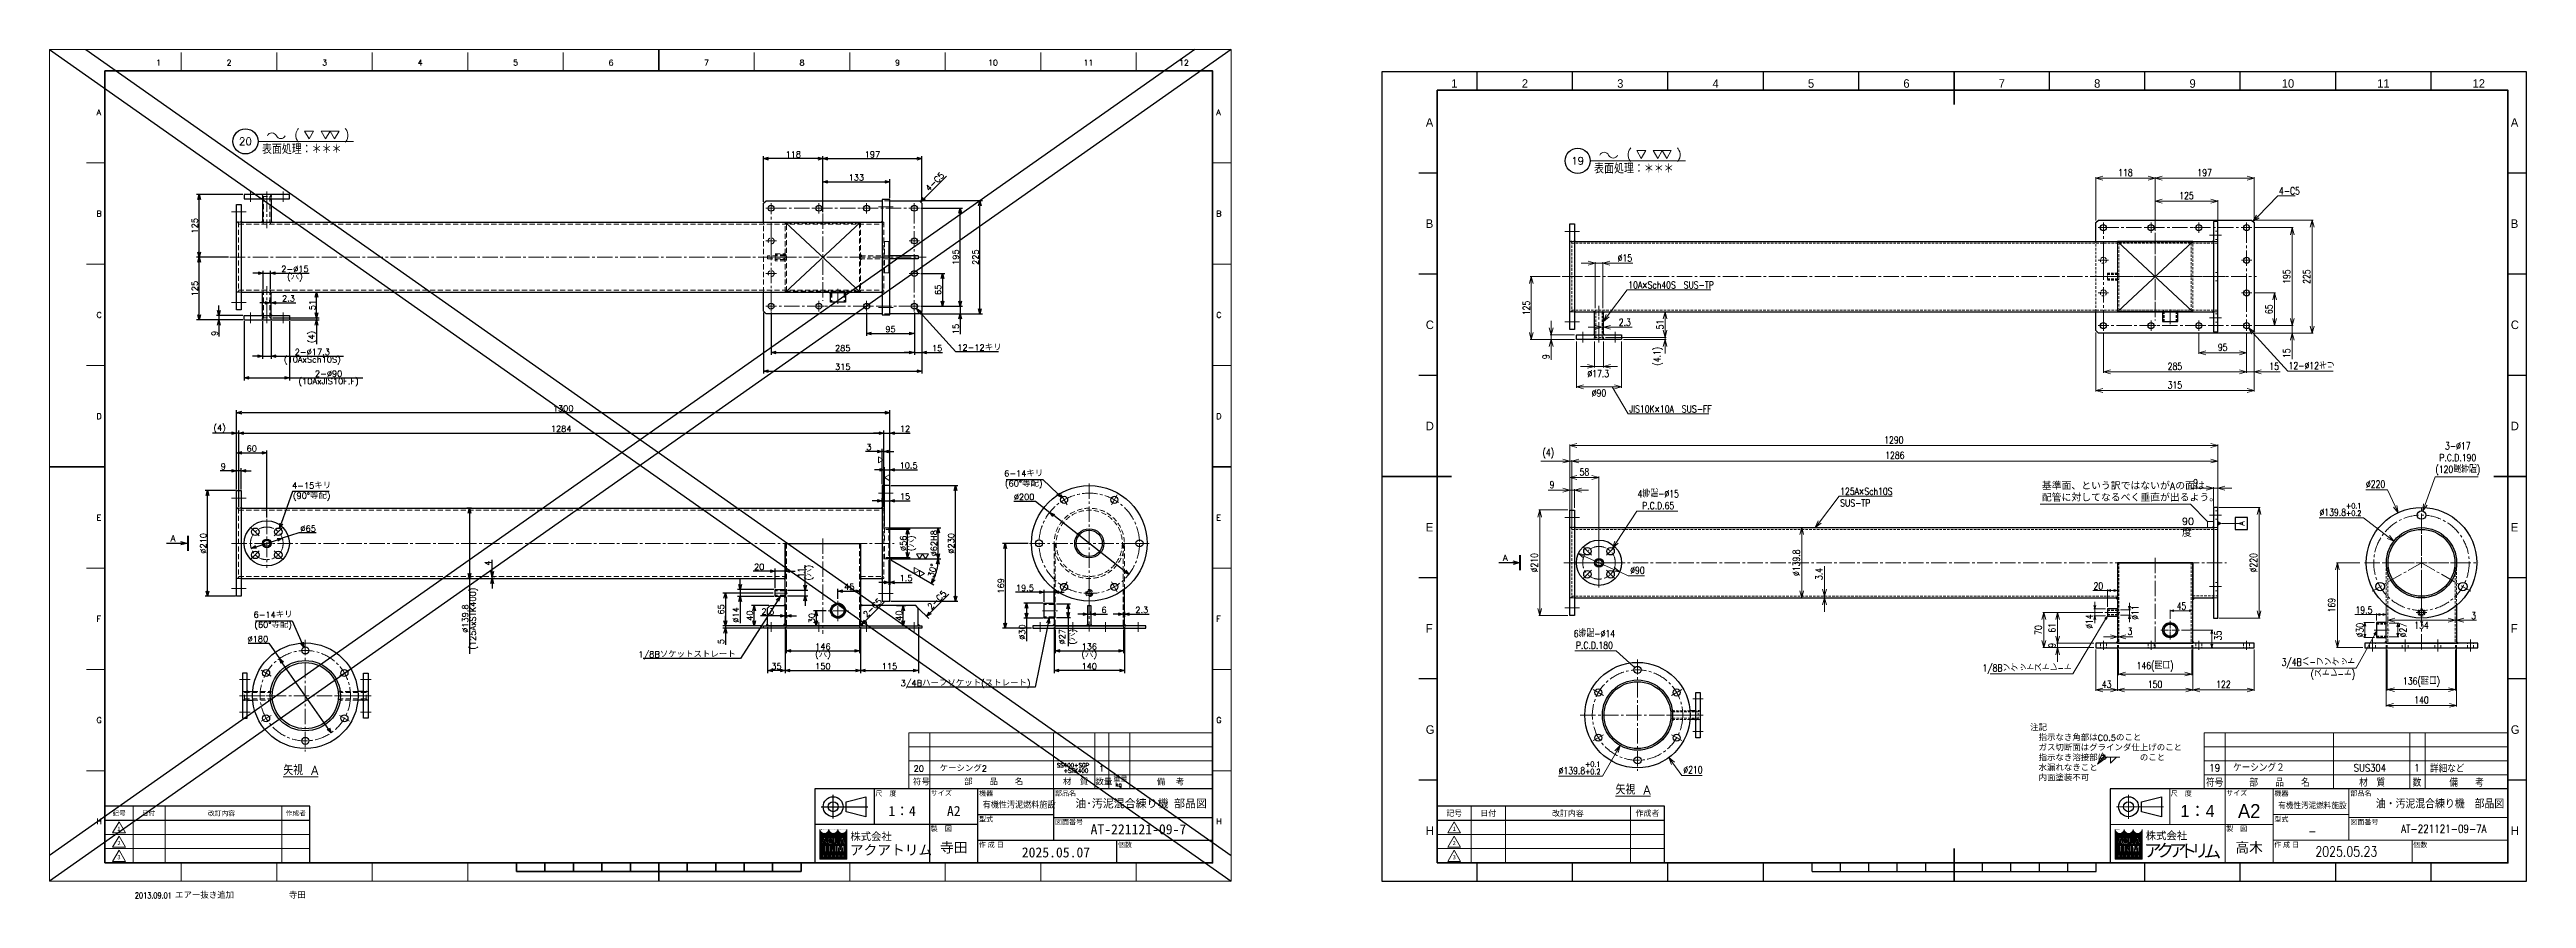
# Model space of a CAD drawing. Header units: millimetres. Extents: x 0 to 4931, y -34 to 1655.
import ezdxf
from ezdxf import colors
from ezdxf.entities.mleader import LeaderData, LeaderLine
from ezdxf.enums import TextEntityAlignment as Align
from ezdxf.math import Vec2, Vec3

# ---------------------------------------------------------------- set-up
doc = ezdxf.new("R2010")
doc.units = ezdxf.units.MM
doc.header["$LTSCALE"] = 1.6
doc.header["$PDMODE"] = 99
doc.header["$PDSIZE"] = 1
for name, pattern in [('CENTER2', [28.575, 19.05, -3.175, 3.175, -3.175]), ('HIDDEN', [9.525, 6.35, -3.175]), ('HIDDEN2', [4.7625, 3.175, -1.5875])]:
    doc.linetypes.add(name, pattern=pattern)
for name, color, linetype, lineweight in [('02_細線', 5, 'Continuous', 13), ('03_かくれ線', 6, 'HIDDEN2', 13), ('04_HIDDEN', 2, 'HIDDEN', 13), ('04_中心線', 1, 'CENTER2', 9), ('05_CENTER', 4, 'CENTER2', 13), ('07_TEXT', 3, 'Continuous', 13), ('07_寸法線', 3, 'Continuous', 9), ('08_DIM', 3, 'Continuous', 13), ('11_HATCH', 4, 'Continuous', 13), ('90_FRAME', 5, 'Continuous', 35), ('99_図枠', 7, 'Continuous', 40)]:
    doc.layers.add(name, color=color, linetype=linetype, lineweight=lineweight)
doc.layers.add('10_DRAFT', color=8, linetype='Continuous', lineweight=0, plot=False)
doc.layers.add('91_BLANK', color=5, linetype='Continuous', lineweight=0, plot=False)
doc.styles.add('KSS_TXT', font='txt.shx', dxfattribs={"bigfont": 'extfont2.shx'})
doc.styles.add('MS_G', font='MS Gothic.ttf')
doc.styles.get("Standard").update_dxf_attribs({"font": 'txt.shx', "bigfont": 'extfont2.shx'})
doc.styles.add('寸法用', font='simplex.shx', dxfattribs={"width": 0.8, "bigfont": '@extfont2.shx'})
doc.styles.add('表題用', font='MS PGothic.ttf')
doc.dimstyles.new('KSS_DIM', dxfattribs={"dimscale": 4, "dimtxt": 3, "dimasz": 2.5, "dimexe": 1.25, "dimexo": 0.625, "dimtad": 1, "dimdsep": 46, "dimtxsty": 'KSS_TXT', "dimblk": 'OPEN30', "dimcen": 0, "dimazin": 2, "dimtfac": 0.75, "dimtmove": 0, "dimatfit": 3, "dimldrblk": 'OPEN30', "dimfxl": 1.25, "dimtolj": 1, "dimarcsym": 0})
doc.dimstyles.new('KSS_DIM$3', dxfattribs={"dimscale": 4, "dimtxt": 3, "dimasz": 2.5, "dimexe": 1.25, "dimexo": 0.625, "dimtad": 1, "dimtih": 1, "dimtoh": 1, "dimdsep": 46, "dimtxsty": 'KSS_TXT', "dimblk": 'OPEN30', "dimcen": 0, "dimazin": 2, "dimtfac": 0.75, "dimtofl": 0, "dimtmove": 0, "dimatfit": 3, "dimldrblk": 'OPEN30', "dimfxl": 1.25, "dimtolj": 1, "dimarcsym": 0})
doc.dimstyles.new('機械製図用', dxfattribs={"dimtxt": 3.5, "dimasz": 3.5, "dimexe": 2, "dimexo": 0, "dimgap": 1.2, "dimtad": 1, "dimdsep": 46, "dimtxsty": '寸法用', "dimblk": 'OPEN30', "dimcen": 0, "dimclrd": 256, "dimclre": 256, "dimclrt": 7, "dimazin": 2, "dimtm": 1e-09, "dimtfac": 0.75, "dimtmove": 0, "dimatfit": 3, "dimldrblk": 'OPEN30', "dimfxl": 1, "dimlwd": -1, "dimlwe": -1, "dimarcsym": 0})
doc.dimstyles.new('機械製図用$3', dxfattribs={"dimtxt": 3.5, "dimasz": 3.5, "dimexe": 2, "dimexo": 0, "dimgap": 1.2, "dimtad": 1, "dimtih": 1, "dimtoh": 1, "dimdsep": 46, "dimtxsty": '寸法用', "dimblk": 'OPEN30', "dimcen": 0, "dimsd1": 1, "dimclrd": 256, "dimclre": 256, "dimclrt": 7, "dimazin": 2, "dimtm": 1e-09, "dimtfac": 0.75, "dimtofl": 0, "dimtmove": 0, "dimatfit": 3, "dimldrblk": 'OPEN30', "dimfxl": 1, "dimlwd": -1, "dimlwe": -1, "dimarcsym": 0})

msp = doc.modelspace()

# ---------------------------------------------------------------- texts
for tag, height, style, width, p in [('符号', 14.4, 'KSS_TXT', 0.85, (4310.077, 197.691)), ('19', 14.4, '寸法用', 0.9, (4310.077, 225.688)), ('部\u3000\u3000品\u3000\u3000名', 14.4, 'KSS_TXT', 0.85, (4439.134, 197.691)), ('材\u3000質', 14.4, 'KSS_TXT', 0.85, (4623.311, 197.691)), ('数', 14.4, 'KSS_TXT', 0.85, (4712.646, 197.691)), ('1', 14.4, 'KSS_TXT', 0.85, (4712.646, 225.688)), ('詳細など', 14.4, 'KSS_TXT', 0.85, (4772.867, 225.688)), ('備\u3000\u3000考', 14.4, 'KSS_TXT', 0.85, (4811.538, 197.691)), ('有機性汚泥燃料施設', 12, '表題用', 0.9, (4504.58, 151.595)), ('油・汚泥混合練り機\u3000部品図', 16, '表題用', 0.9, (4758.532, 155.407)), ('-', 16, 'KSS_TXT', 0.9, (4504.547, 99.821)), ('AT-221121-09-7A', 16, '寸法用', 0.8, (4766.269, 104.493)), ('2025.05.23', 20, '寸法用', 0.8, (4572.103, 59.236))]:
    msp.add_attdef(tag, text='', height=height, dxfattribs=dict(style=style, width=width)).set_placement(p, align=Align.MIDDLE)
at = {"style": 'KSS_TXT', "width": 0.85}
for tag, p in [('ケーシング２', (4346.61, 225.688)), ('SUS304', (4587.03, 225.688))]:
    msp.add_attdef(tag, text='', height=14.4, dxfattribs=at).set_placement(p, align=Align.MIDDLE_LEFT)
at = {"style": '表題用'}
for tag, height, p in [('1：4', 24, (4275.86, 139.85)), ('高木', 20, (4378.674, 67.721))]:
    msp.add_attdef(tag, text='', height=height, dxfattribs=at).set_placement(p, align=Align.MIDDLE)
at = {"layer": '07_TEXT', "style": 'KSS_TXT'}
for s, p in [('(     )', (487.246, 1476.988)), ('表面処理：＊＊＊', (422.833, 1447.633))]:
    msp.add_text(s, height=18, dxfattribs=at).set_placement(p)
at = {"layer": '07_寸法線', "style": 'KSS_TXT'}
for s, p in [('(     )', (3139.215, 1438.336)), ('表面処理：＊＊＊', (3074.802, 1408.981)), ('%%u矢視 A', (3117.295, 172.93))]:
    msp.add_text(s, height=18, dxfattribs=at).set_placement(p)
at = {"layer": '07_寸法線', "ltscale": 2, "attachment_point": 1}
for s, width, heights, insert, char_height in [('基準面、という訳ではないがAの面は\\P配管に対してなるべく垂直が出るよう。', 348.04969, [61.94], (3966.003, 793.439), 14), ('90度', 40.7708, [24.519], (4244.861, 723.33), 14), ('注記\\P\u3000指示なき角部はC0.5のこと\\P\u3000ガス切断面はグラインダ仕上げのこと\\P\u3000指示なき溶接部は\u3000\u3000\u3000\u3000のこと\\P\u3000水漏れなきこと\\P\u3000内面塗装不可', 285.79017, [0], (3942.637, 311.634), 12)]:
    msp.add_mtext_dynamic_manual_height_columns(s, width=width, gutter_width=15, heights=heights, dxfattribs=dict(at, insert=insert, char_height=char_height))
at = {"layer": '08_DIM', "style": 'KSS_TXT'}
msp.add_text('%%u矢視 A', height=18, dxfattribs=at).set_placement((465.326, 211.582))
at = {"layer": '90_FRAME', "color": 0, "lineweight": 13, "style": 'KSS_TXT'}
for s, p in [('1', (216.91, 1620.332)), ('2', (357.392, 1620.332)), ('3', (547.482, 1620.332)), ('4', (737.573, 1620.332)), ('5', (927.664, 1620.332)), ('6', (1117.755, 1620.332)), ('7', (1307.846, 1620.332)), ('8', (1497.937, 1620.332)), ('9', (1688.028, 1620.332)), ('10', (1878.119, 1620.332)), ('11', (2068.209, 1620.332)), ('12', (2258.3, 1620.332))]:
    msp.add_text(s, height=11.36, dxfattribs=at).set_placement(p, align=Align.BOTTOM_CENTER)
for s, p in [('A', (93.599, 1530.536)), ('A', (2322.597, 1530.536)), ('B', (93.599, 1328.904)), ('B', (2322.597, 1328.904)), ('C', (93.599, 1127.272)), ('C', (2322.597, 1127.272)), ('D', (93.599, 925.64)), ('D', (2322.597, 925.64)), ('E', (93.599, 724.008)), ('E', (2322.597, 724.008)), ('F', (93.599, 522.376)), ('F', (2322.597, 522.376)), ('G', (93.599, 320.744)), ('G', (2322.597, 320.744)), ('H', (93.599, 119.111)), ('H', (2322.597, 119.111))]:
    msp.add_text(s, height=11.36, dxfattribs=at).set_placement(p, align=Align.MIDDLE_LEFT)
at = {"layer": '90_FRAME', "color": 3, "lineweight": 13}
for s, height, p in [('符号', 12, (1718.945, 191.359)), ('ケーシング2', 12, (1771.9, 218.531)), ('部\u3000\u3000品\u3000\u3000名', 12, (1820.674, 191.794)), ('SS400+SGP', 8, (2005.2, 226.903)), ('材\u3000質', 12, (2017.428, 191.65)), ('+STK400', 8, (2018.691, 216.144)), ('数量', 12, (2082.002, 191.56)), ('重量', 10, (2117.678, 198.104)), ('備  考', 12, (2204.053, 191.359)), ('kg', 8, (2122.098, 188.32)), ('エアー抜き追加', 12, (249.873, -34.168)), ('寺田', 12, (476.42, -34.168))]:
    msp.add_text(s, height=height, dxfattribs=at).set_placement(p)
for s, p in [('20', (1730.363, 224.223)), ('1', (2093.988, 224.424))]:
    msp.add_text(s, height=12, dxfattribs=at).set_placement(p, align=Align.MIDDLE_CENTER)
at = {"layer": '90_FRAME', "color": 0, "style": '表題用'}
for s, p in [('尺\u3000度', (1643.873, 174.876)), ('サイズ', (1754.187, 175.622)), ('機器', (1850.425, 175.041)), ('部品名', (2001.473, 175.041)), ('製\u3000図', (1754.187, 104.908)), ('型式', (1850.425, 123.627)), ('図面番号', (2001.473, 117.97)), ('作 成 日', (1849.735, 72.833)), ('個数', (2126.625, 72.556))]:
    msp.add_text(s, height=10, dxfattribs=at).set_placement(p, align=Align.MIDDLE_LEFT)
at = {"layer": '90_FRAME', "color": 0}
for s, height, style, p in [('A2', 20, 'MS_G', (1800.05, 139.89)), ('改訂内容', 9.6, '表題用', (342.322, 135.647))]:
    msp.add_text(s, height=height, dxfattribs=dict(at, style=style)).set_placement(p, align=Align.MIDDLE)
at = {"layer": '90_FRAME', "color": 0, "style": 'MS_G', "width": 0.9}
msp.add_text('有機性汚泥燃料施設', height=12.8, dxfattribs=at).set_placement((1857.47, 146.316))
at = {"layer": '90_FRAME', "color": 0, "style": 'MS_G'}
msp.add_text('油･汚泥混合練り機 部品図', height=16, dxfattribs=at).set_placement((2172.988, 146.89), align=Align.CENTER)
at = {"layer": '90_FRAME', "color": 0, "style": '表題用'}
for s, p in [('記号', (138.322, 135.647)), ('日付', (196.948, 135.647)), ('作成者', (490.322, 135.647))]:
    msp.add_text(s, height=9.6, dxfattribs=at).set_placement(p, align=Align.MIDDLE_CENTER)
at = {"layer": '90_FRAME', "color": 0, "lineweight": 13, "style": 'MS_G'}
for s, p in [('1', (138.322, 104.533)), ('3', (138.322, 47.962)), ('2', (138.322, 76.247))]:
    msp.add_text(s, height=8.486, dxfattribs=at).set_placement(p, align=Align.MIDDLE)
at = {"layer": '90_FRAME', "color": 4, "style": 'MS_G'}
msp.add_text('株式会社', height=15.1215, dxfattribs=at).set_placement((1635.345, 89.144), align=Align.MIDDLE_CENTER)
at = {"layer": '90_FRAME', "color": 0, "style": 'MS_G'}
for s, p in [('AT-221121-09-7', (2072.334, 93.546)), ('2025.05.07', (1935.378, 47.511))]:
    msp.add_text(s, height=20, dxfattribs=at).set_placement(p)
at = {"layer": '90_FRAME', "color": 4, "style": 'MS_G'}
msp.add_text('アクアトリム', height=20, dxfattribs=at).set_placement((1593.26, 52.212))
at = {"layer": '90_FRAME', "color": 3, "lineweight": 13, "width": 0.65}
msp.add_text('2013.09.01', height=12, dxfattribs=at).set_placement((169.907, -34.168))
at = {"layer": '90_FRAME', "color": 0, "style": 'MS_G'}
for tag, p in [('1：4', (1697.236, 139.89)), ('寺田', (1800.05, 67.762))]:
    msp.add_attdef(tag, text='', height=20, dxfattribs=at).set_placement(p, align=Align.MIDDLE)
at = {"layer": '99_図枠', "lineweight": 13, "style": '表題用'}
for s, height, p in [('1', 16.971, (2796.586, 1574.349)), ('2', 16.971, (2936.913, 1574.349)), ('3', 16.971, (3126.795, 1574.349)), ('4', 16.971, (3316.677, 1574.349)), ('5', 16.971, (3506.559, 1574.349)), ('6', 16.971, (3696.441, 1574.349)), ('7', 16.971, (3886.323, 1574.349)), ('8', 16.971, (4076.205, 1574.349)), ('9', 16.971, (4266.087, 1574.349)), ('10', 16.9714, (4455.969, 1574.349)), ('11', 16.9714, (4645.851, 1574.349)), ('12', 16.9714, (4835.733, 1574.349))]:
    msp.add_text(s, height=height, dxfattribs=at).set_placement(p, align=Align.BOTTOM_CENTER)
for s, p in [('A', (2739.663, 1510.415)), ('A', (4899.56, 1510.415)), ('B', (2739.663, 1309.004)), ('B', (4899.56, 1309.004)), ('C', (2739.663, 1107.594)), ('C', (4899.56, 1107.594)), ('D', (2739.663, 906.183)), ('D', (4899.56, 906.183)), ('E', (2739.663, 704.773)), ('E', (4899.56, 704.773)), ('F', (2739.663, 503.362)), ('F', (4899.56, 503.362)), ('G', (2739.663, 301.951)), ('G', (4899.56, 301.951)), ('H', (2739.663, 100.541)), ('H', (4899.56, 100.541))]:
    msp.add_text(s, height=16.971, dxfattribs=at).set_placement(p, align=Align.MIDDLE_LEFT)
at = {"layer": '99_図枠', "style": '表題用'}
for s, p in [('尺\u3000度', (4222.497, 174.836)), ('サイズ', (4332.811, 175.582)), ('機器', (4429.05, 175.001)), ('部品名', (4580.098, 175.001)), ('製\u3000図', (4332.811, 104.867)), ('型式', (4429.05, 123.587)), ('図面番号', (4580.098, 117.93)), ('作 成 日', (4428.36, 72.792)), ('個数', (4705.249, 72.516))]:
    msp.add_text(s, height=10, dxfattribs=at).set_placement(p, align=Align.MIDDLE_LEFT)
for s, height, p in [('A2', 28, (4378.674, 139.85)), ('改訂内容', 11.3143, (3022.52, 135.607))]:
    msp.add_text(s, height=height, dxfattribs=at).set_placement(p, align=Align.MIDDLE)
for s, p in [('記号', (2796.234, 135.607)), ('日付', (2864.12, 135.607)), ('作成者', (3180.92, 135.607))]:
    msp.add_text(s, height=11.3143, dxfattribs=at).set_placement(p, align=Align.MIDDLE_CENTER)
at = {"layer": '99_図枠', "lineweight": 13, "style": 'MS_G'}
for s, p in [('1', (2796.234, 104.493)), ('3', (2796.234, 47.921)), ('2', (2796.234, 76.207))]:
    msp.add_text(s, height=8.486, dxfattribs=at).set_placement(p, align=Align.MIDDLE)
at = {"layer": '99_図枠', "lineweight": 5, "style": 'MS_G'}
for s, height, p in [('株式会社', 15.1215, (4213.97, 90.906)), ('ア', 25.539, (4186.989, 61.458)), ('ク', 25.539, (4211.604, 61.458)), ('ア', 25.539, (4236.91, 61.458)), ('ト', 25.539, (4257.985, 60.383)), ('リ', 25.539, (4280.83, 60.921)), ('ム', 25.539, (4305.443, 59.309))]:
    msp.add_text(s, height=height, dxfattribs=at).set_placement(p, align=Align.MIDDLE_CENTER)

# ---------------------------------------------------------------- blocks, each defined once
blk = doc.blocks.new('AM_BALLOON1')
at = {"transparency": 16777216}
blk.add_circle((0, 0), 5, dxfattribs=at)
blk.add_attdef('B_NUMBER', text='', height=3, dxfattribs=at).set_placement((0, 0), align=Align.MIDDLE_CENTER)
blk = doc.blocks.new('_OPEN')
at = {"color": 0, "linetype": 'ByBlock'}
for p, q in [((-1, 0.17), (0, 0)), ((0, 0), (-1, -0.17)), ((0, 0), (-1, 0))]:
    blk.add_line(p, q, dxfattribs=at)
blk = doc.blocks.new('p1ba05')
for centre, start, end in [((-2.95, 0.29), 24.22764, 155.57578), ((0, 1.62), 204.22764, 335.57578)]:
    blk.add_arc(centre, 1.62, start, end)
blk = doc.blocks.new('p1ba01')
for p, q in [((0, 0), (-1.5, 2.6)), ((-1.5, 2.6), (1.5, 2.6)), ((1.5, 2.6), (0, 0))]:
    blk.add_line(p, q)
blk = doc.blocks.new('p1ba02')
for p, q in [((-1.5, 2.6), (1.5, 2.6)), ((0, 0), (-1.5, 2.6)), ((1.5, 2.6), (0, 0)), ((3, 0), (1.5, 2.6)), ((1.5, 2.6), (4.5, 2.6)), ((4.5, 2.6), (3, 0))]:
    blk.add_line(p, q)
blk = doc.blocks.new('A$C4DCA1887')
at = {"color": 0}
for radius in [15, 13.2, 12.1]:
    blk.add_circle((0, 0), radius, dxfattribs=at)
at = {"layer": '05_CENTER'}
for p, q in [((21.2, 0), (-21.2, 0)), ((0, -21.2), (0, 21.2))]:
    blk.add_line(p, q, dxfattribs=at)
blk = doc.blocks.new('A$C134A5B0D')
at = {"color": 3}
for points in [[(-7, 0), (-8.5, 0), (-7, -1.5), (-7, -1.5)], [(7, 0), (8.5, 0), (7, -1.5), (7, -1.5)]]:
    blk.add_lwpolyline(points, close=True, dxfattribs=at)
at = {"color": 0}
blk.add_lwpolyline([(-7, 0), (7, 0), (7, -20), (-7, -20)], close=True, dxfattribs=at)
at = {"layer": '04_HIDDEN'}
for p, q in [((-5.5, 2), (-5.5, 0)), ((-4.9, 0), (-4.9, -20)), ((-4.3, 0), (-4.3, -20)), ((4.3, 0), (4.3, -20)), ((4.9, 0), (4.9, -20)), ((5.5, 2), (5.5, 0))]:
    blk.add_line(p, q, dxfattribs=at)
at = {"layer": '05_CENTER'}
blk.add_line((0, -21.6), (0, 4.4), dxfattribs=at)
blk = doc.blocks.new('A$C16462A1F')
at = {"color": 0}
blk.add_lwpolyline([(-15, 0), (15, 0), (15, -19.5), (-15, -19.5)], close=True, dxfattribs=at)
at = {"color": 3}
for points in [[(-15, 0), (-16.5, 0), (-15, -1.5), (-15, -1.5)], [(15, 0), (16.5, 0), (15, -1.5), (15, -1.5)]]:
    blk.add_lwpolyline(points, close=True, dxfattribs=at)
at = {"layer": '04_HIDDEN'}
for p, q in [((-13.5, 2.3), (-13.5, 0)), ((-12.1, 0), (-12.1, -19.5)), ((13.2, 0), (13.2, -19.5)), ((13.5, 2.3), (13.5, 0)), ((-13.2, 0), (-13.2, -19.5)), ((12.1, 0), (12.1, -19.5))]:
    blk.add_line(p, q, dxfattribs=at)
at = {"layer": '05_CENTER'}
blk.add_line((0, -22.8), (0, 7), dxfattribs=at)
at = {"layer": '10_DRAFT'}
blk.add_line((0, 0), (0, -19.5), dxfattribs=at)
blk = doc.blocks.new('A$C580236FF')
at = {"color": 0}
for radius in [7, 4.86, 4.28]:
    blk.add_circle((0, 0), radius, dxfattribs=at)
at = {"layer": '05_CENTER'}
for p, q in [((9.8, 0), (-9.8, 0)), ((0, -9.8), (0, 9.8))]:
    blk.add_line(p, q, dxfattribs=at)
blk = doc.blocks.new('_Open30')
at = {"color": 0, "linetype": 'ByBlock', "lineweight": -2}
for p, q in [((-1, 0.27), (0, 0)), ((0, 0), (-1, -0.27)), ((0, 0), (-1, 0))]:
    blk.add_line(p, q, dxfattribs=at)
blk = doc.blocks.new('*D146')
at = {"layer": '08_DIM', "color": 0, "lineweight": -2, "transparency": 16777216}
for p, q in [((423.8, 1114.7), (423.8, 1040)), ((441.1, 1114.7), (441.1, 1040)), ((413.8, 1045), (403.8, 1045)), ((423.8, 1045), (441.1, 1045)), ((451.1, 1045), (585.1, 1045))]:
    blk.add_line(p, q, dxfattribs=at)
at = {"layer": 'Defpoints', "color": 0, "transparency": 16777216}
for p in [(423.8, 1117.2), (441.1, 1117.2), (441.1, 1045)]:
    blk.add_point(p, dxfattribs=at)
at = {"layer": '08_DIM', "color": 0, "lineweight": -2, "transparency": 16777216, "xscale": 10, "yscale": 10, "zscale": 10}
blk.add_blockref('_Open30', (423.8, 1045), dxfattribs=at)
at = {"layer": '08_DIM', "color": 0, "lineweight": -2, "transparency": 16777216, "xscale": 10, "yscale": 10, "zscale": 10, "rotation": 180}
blk.add_blockref('_Open30', (441.1, 1045), dxfattribs=at)
at = {"layer": '08_DIM', "color": 0, "transparency": 16777216, "char_height": 12, "attachment_point": 5, "style": 'KSS_TXT'}
for s, insert in [('\\A1;(10AxSch10S)', (523.1, 1036.5)), ('\\A1;2-%%C17.3', (523.1, 1053.5))]:
    blk.add_mtext(s, dxfattribs=dict(at, insert=insert))
blk = doc.blocks.new('*D147')
at = {"layer": '08_DIM', "color": 0, "lineweight": -2, "transparency": 16777216}
for p, q in [((415, 1210.3), (405, 1210.3)), ((425, 1178.8), (425, 1215.3)), ((425, 1210.3), (440, 1210.3)), ((440, 1178.8), (440, 1215.3)), ((450, 1210.3), (517, 1210.3))]:
    blk.add_line(p, q, dxfattribs=at)
at = {"layer": 'Defpoints', "color": 0, "transparency": 16777216}
for p in [(440, 1210.3), (425, 1176.3), (440, 1176.3)]:
    blk.add_point(p, dxfattribs=at)
at = {"layer": '08_DIM', "color": 0, "lineweight": -2, "transparency": 16777216, "xscale": 10, "yscale": 10, "zscale": 10}
blk.add_blockref('_Open30', (425, 1210.3), dxfattribs=at)
at = {"layer": '08_DIM', "color": 0, "lineweight": -2, "transparency": 16777216, "xscale": 10, "yscale": 10, "zscale": 10, "rotation": 180}
blk.add_blockref('_Open30', (440, 1210.3), dxfattribs=at)
at = {"layer": '08_DIM', "color": 0, "transparency": 16777216, "char_height": 12, "attachment_point": 5, "style": 'KSS_TXT'}
for s, insert in [('\\A1;2-%%C15', (488.5, 1218.8)), ('\\A1;(穴)', (488.5, 1201.8))]:
    blk.add_mtext(s, dxfattribs=dict(at, insert=insert))
blk = doc.blocks.new('*D148')
at = {"layer": '08_DIM', "color": 0, "lineweight": -2, "transparency": 16777216}
for p, q in [((387.5, 1114.7), (387.5, 996.8)), ((477.5, 1114.7), (477.5, 996.8)), ((397.5, 1001.8), (467.5, 1001.8)), ((477.5, 1001.8), (623.5, 1001.8))]:
    blk.add_line(p, q, dxfattribs=at)
at = {"layer": 'Defpoints', "color": 0, "transparency": 16777216}
for p in [(387.5, 1117.2), (477.5, 1117.2), (477.5, 1001.8)]:
    blk.add_point(p, dxfattribs=at)
at = {"layer": '08_DIM', "color": 0, "lineweight": -2, "transparency": 16777216, "xscale": 10, "yscale": 10, "zscale": 10, "rotation": 180}
blk.add_blockref('_Open30', (387.5, 1001.8), dxfattribs=at)
at = {"layer": '08_DIM', "color": 0, "lineweight": -2, "transparency": 16777216, "xscale": 10, "yscale": 10, "zscale": 10}
blk.add_blockref('_Open30', (477.5, 1001.8), dxfattribs=at)
at = {"layer": '08_DIM', "color": 0, "transparency": 16777216, "char_height": 12, "attachment_point": 5, "style": 'KSS_TXT'}
for s, insert in [('\\A1;(10AxJIS10F.F)', (555.5, 993.3)), ('\\A1;2-%%C90', (555.5, 1010.3))]:
    blk.add_mtext(s, dxfattribs=dict(at, insert=insert))
blk = doc.blocks.new('*D149')
at = {"layer": '08_DIM', "color": 0, "lineweight": -2, "transparency": 16777216}
for p, q in [((529, 1172.3), (536.7, 1172.3)), ((531.7, 1131.3), (531.7, 1162.3)), ((443.6, 1121.3), (536.7, 1121.3))]:
    blk.add_line(p, q, dxfattribs=at)
at = {"layer": 'Defpoints', "color": 0, "transparency": 16777216}
for p in [(526.5, 1172.3), (531.7, 1172.3), (441.1, 1121.3)]:
    blk.add_point(p, dxfattribs=at)
at = {"layer": '08_DIM', "color": 0, "lineweight": -2, "transparency": 16777216, "xscale": 10, "yscale": 10, "zscale": 10}
for p, rotation in [((531.7, 1172.3), 90), ((531.7, 1121.3), 270)]:
    blk.add_blockref('_Open30', p, dxfattribs=dict(at, rotation=rotation))
at = {"layer": '08_DIM', "color": 0, "transparency": 16777216, "insert": (523.2, 1146.8), "char_height": 12, "attachment_point": 5, "rotation": 90, "style": 'KSS_TXT'}
blk.add_mtext('\\A1;51', dxfattribs=at)
blk = doc.blocks.new('*D150')
at = {"layer": '08_DIM', "color": 0, "lineweight": -2, "transparency": 16777216}
for p, q in [((531.7, 1131.3), (531.7, 1141.3)), ((443.6, 1121.3), (536.7, 1121.3)), ((480, 1117.2), (536.7, 1117.2)), ((531.7, 1121.3), (531.7, 1117.2)), ((531.7, 1107.2), (531.7, 1069.2))]:
    blk.add_line(p, q, dxfattribs=at)
at = {"layer": 'Defpoints', "color": 0, "transparency": 16777216}
for p in [(441.1, 1121.3), (477.5, 1117.2), (531.7, 1117.2)]:
    blk.add_point(p, dxfattribs=at)
at = {"layer": '08_DIM', "color": 0, "lineweight": -2, "transparency": 16777216, "xscale": 10, "yscale": 10, "zscale": 10}
for p, rotation in [((531.7, 1121.3), 270), ((531.7, 1117.2), 90)]:
    blk.add_blockref('_Open30', p, dxfattribs=dict(at, rotation=rotation))
at = {"layer": '08_DIM', "color": 0, "transparency": 16777216, "insert": (523.2, 1083.2), "char_height": 12, "attachment_point": 5, "rotation": 90, "style": 'KSS_TXT'}
blk.add_mtext('\\A1;(4)', dxfattribs=at)
blk = doc.blocks.new('*D151')
at = {"layer": '08_DIM', "color": 0, "lineweight": -2, "transparency": 16777216}
for p, q in [((337.2, 1136.2), (337.2, 1146.2)), ((385, 1126.2), (332.2, 1126.2)), ((385, 1117.2), (332.2, 1117.2)), ((337.2, 1126.2), (337.2, 1117.2)), ((337.2, 1107.2), (337.2, 1084.2))]:
    blk.add_line(p, q, dxfattribs=at)
at = {"layer": 'Defpoints', "color": 0, "transparency": 16777216}
for p in [(337.2, 1117.2), (387.5, 1126.2), (387.5, 1117.2)]:
    blk.add_point(p, dxfattribs=at)
at = {"layer": '08_DIM', "color": 0, "lineweight": -2, "transparency": 16777216, "xscale": 10, "yscale": 10, "zscale": 10}
for p, rotation in [((337.2, 1126.2), 270), ((337.2, 1117.2), 90)]:
    blk.add_blockref('_Open30', p, dxfattribs=dict(at, rotation=rotation))
at = {"layer": '08_DIM', "color": 0, "transparency": 16777216, "insert": (328.7, 1090.7), "char_height": 12, "attachment_point": 5, "rotation": 90, "style": 'KSS_TXT'}
blk.add_mtext('\\A1;9', dxfattribs=at)
blk = doc.blocks.new('*D152')
at = {"layer": '08_DIM', "color": 0, "lineweight": -2, "transparency": 16777216}
for p, q in [((356.4, 1242.2), (292.6, 1242.2)), ((297.6, 1127.2), (297.6, 1232.2)), ((385, 1117.2), (292.6, 1117.2))]:
    blk.add_line(p, q, dxfattribs=at)
at = {"layer": 'Defpoints', "color": 0, "transparency": 16777216}
for p in [(297.6, 1242.2), (358.9, 1242.2), (387.5, 1117.2)]:
    blk.add_point(p, dxfattribs=at)
at = {"layer": '08_DIM', "color": 0, "lineweight": -2, "transparency": 16777216, "xscale": 10, "yscale": 10, "zscale": 10}
for p, rotation in [((297.6, 1242.2), 90), ((297.6, 1117.2), 270)]:
    blk.add_blockref('_Open30', p, dxfattribs=dict(at, rotation=rotation))
at = {"layer": '08_DIM', "color": 0, "transparency": 16777216, "insert": (289.1, 1179.7), "char_height": 12, "attachment_point": 5, "rotation": 90, "style": 'KSS_TXT'}
blk.add_mtext('\\A1;125', dxfattribs=at)
blk = doc.blocks.new('*D153')
at = {"layer": '08_DIM', "color": 0, "lineweight": -2, "transparency": 16777216}
for p, q in [((385, 1367.2), (292.6, 1367.2)), ((297.6, 1252.2), (297.6, 1357.2)), ((356.4, 1242.2), (292.6, 1242.2))]:
    blk.add_line(p, q, dxfattribs=at)
at = {"layer": 'Defpoints', "color": 0, "transparency": 16777216}
for p in [(297.6, 1367.2), (387.5, 1367.2), (358.9, 1242.2)]:
    blk.add_point(p, dxfattribs=at)
at = {"layer": '08_DIM', "color": 0, "lineweight": -2, "transparency": 16777216, "xscale": 10, "yscale": 10, "zscale": 10}
for p, rotation in [((297.6, 1367.2), 90), ((297.6, 1242.2), 270)]:
    blk.add_blockref('_Open30', p, dxfattribs=dict(at, rotation=rotation))
at = {"layer": '08_DIM', "color": 0, "transparency": 16777216, "insert": (289.1, 1304.7), "char_height": 12, "attachment_point": 5, "rotation": 90, "style": 'KSS_TXT'}
blk.add_mtext('\\A1;125', dxfattribs=at)
blk = doc.blocks.new('*D154')
at = {"layer": '08_DIM', "color": 0, "lineweight": -2, "transparency": 16777216}
for p, q in [((372.5, 780.1), (372.5, 857.7)), ((382.5, 852.7), (422.5, 852.7)), ((432.5, 724.1), (432.5, 857.7))]:
    blk.add_line(p, q, dxfattribs=at)
at = {"layer": 'Defpoints', "color": 0, "transparency": 16777216}
for p in [(432.5, 852.7), (372.5, 777.6), (432.5, 721.6)]:
    blk.add_point(p, dxfattribs=at)
at = {"layer": '08_DIM', "color": 0, "lineweight": -2, "transparency": 16777216, "xscale": 10, "yscale": 10, "zscale": 10, "rotation": 180}
blk.add_blockref('_Open30', (372.5, 852.7), dxfattribs=at)
at = {"layer": '08_DIM', "color": 0, "lineweight": -2, "transparency": 16777216, "xscale": 10, "yscale": 10, "zscale": 10}
blk.add_blockref('_Open30', (432.5, 852.7), dxfattribs=at)
at = {"layer": '08_DIM', "color": 0, "transparency": 16777216, "insert": (402.5, 861.2), "char_height": 12, "attachment_point": 5, "style": 'KSS_TXT'}
blk.add_mtext('\\A1;60', dxfattribs=at)
blk = doc.blocks.new('*D155')
at = {"layer": '08_DIM', "color": 0, "lineweight": -2, "transparency": 16777216}
for p, q in [((840, 742.5), (831, 742.5)), ((836, 732.5), (836, 612.7)), ((840, 602.7), (831, 602.7)), ((836, 602.7), (836, 452.6))]:
    blk.add_line(p, q, dxfattribs=at)
at = {"layer": 'Defpoints', "color": 0, "transparency": 16777216}
for p in [(842.5, 742.5), (836, 602.7), (842.5, 602.7)]:
    blk.add_point(p, dxfattribs=at)
at = {"layer": '08_DIM', "color": 0, "lineweight": -2, "transparency": 16777216, "xscale": 10, "yscale": 10, "zscale": 10}
for p, rotation in [((836, 742.5), 90), ((836, 602.7), 270)]:
    blk.add_blockref('_Open30', p, dxfattribs=dict(at, rotation=rotation))
at = {"layer": '08_DIM', "color": 0, "transparency": 16777216, "char_height": 12, "attachment_point": 5, "rotation": 90, "style": 'KSS_TXT'}
for s, insert in [('\\A1;%%C139.8', (827.5, 522.7)), ('\\A1;(125AxSTK400)', (844.5, 522.7))]:
    blk.add_mtext(s, dxfattribs=dict(at, insert=insert))
blk = doc.blocks.new('*D156')
at = {"layer": '08_DIM', "color": 0, "lineweight": -2, "transparency": 16777216}
for p, q in [((370, 777.6), (309.6, 777.6)), ((314.6, 577.6), (314.6, 767.6)), ((370, 567.6), (309.6, 567.6))]:
    blk.add_line(p, q, dxfattribs=at)
at = {"layer": 'Defpoints', "color": 0, "transparency": 16777216}
for p in [(314.6, 777.6), (372.5, 777.6), (372.5, 567.6)]:
    blk.add_point(p, dxfattribs=at)
at = {"layer": '08_DIM', "color": 0, "lineweight": -2, "transparency": 16777216, "xscale": 10, "yscale": 10, "zscale": 10}
for p, rotation in [((314.6, 777.6), 90), ((314.6, 567.6), 270)]:
    blk.add_blockref('_Open30', p, dxfattribs=dict(at, rotation=rotation))
at = {"layer": '08_DIM', "color": 0, "transparency": 16777216, "insert": (306.1, 672.6), "char_height": 12, "attachment_point": 5, "rotation": 90, "style": 'KSS_TXT'}
blk.add_mtext('\\A1;%%C210', dxfattribs=at)
blk = doc.blocks.new('*D157')
at = {"layer": '08_DIM', "color": 0, "lineweight": -2, "transparency": 16777216}
for p, q in [((362.5, 817.1), (339.5, 817.1)), ((372.5, 780.1), (372.5, 822.1)), ((381.5, 817.1), (372.5, 817.1)), ((381.5, 780.1), (381.5, 822.1)), ((391.5, 817.1), (401.5, 817.1))]:
    blk.add_line(p, q, dxfattribs=at)
at = {"layer": 'Defpoints', "color": 0, "transparency": 16777216}
for p in [(372.5, 817.1), (372.5, 777.6), (381.5, 777.6)]:
    blk.add_point(p, dxfattribs=at)
at = {"layer": '08_DIM', "color": 0, "lineweight": -2, "transparency": 16777216, "xscale": 10, "yscale": 10, "zscale": 10}
blk.add_blockref('_Open30', (372.5, 817.1), dxfattribs=at)
at = {"layer": '08_DIM', "color": 0, "lineweight": -2, "transparency": 16777216, "xscale": 10, "yscale": 10, "zscale": 10, "rotation": 180}
blk.add_blockref('_Open30', (381.5, 817.1), dxfattribs=at)
at = {"layer": '08_DIM', "color": 0, "transparency": 16777216, "insert": (346, 825.6), "char_height": 12, "attachment_point": 5, "style": 'KSS_TXT'}
blk.add_mtext('\\A1;9', dxfattribs=at)
blk = doc.blocks.new('*D158')
at = {"layer": '08_DIM', "color": 0, "lineweight": -2, "transparency": 16777216}
for p, q in [((376.5, 745), (376.5, 897.1)), ((386.5, 892.1), (1650.5, 892.1)), ((1660.5, 745), (1660.5, 897.1))]:
    blk.add_line(p, q, dxfattribs=at)
at = {"layer": 'Defpoints', "color": 0, "transparency": 16777216}
for p in [(1660.5, 892.1), (376.5, 742.5), (1660.5, 742.5)]:
    blk.add_point(p, dxfattribs=at)
at = {"layer": '08_DIM', "color": 0, "lineweight": -2, "transparency": 16777216, "xscale": 10, "yscale": 10, "zscale": 10, "rotation": 180}
blk.add_blockref('_Open30', (376.5, 892.1), dxfattribs=at)
at = {"layer": '08_DIM', "color": 0, "lineweight": -2, "transparency": 16777216, "xscale": 10, "yscale": 10, "zscale": 10}
blk.add_blockref('_Open30', (1660.5, 892.1), dxfattribs=at)
at = {"layer": '08_DIM', "color": 0, "transparency": 16777216, "insert": (1018.5, 900.6), "char_height": 12, "attachment_point": 5, "style": 'KSS_TXT'}
blk.add_mtext('\\A1;1284', dxfattribs=at)
blk = doc.blocks.new('*D159')
at = {"layer": '08_DIM', "color": 0, "lineweight": -2, "transparency": 16777216}
for p, q in [((1650.5, 892.1), (1640.5, 892.1)), ((1660.5, 745), (1660.5, 897.1)), ((1660.5, 892.1), (1672.5, 892.1)), ((1672.5, 790.1), (1672.5, 897.1)), ((1682.5, 892.1), (1713.5, 892.1))]:
    blk.add_line(p, q, dxfattribs=at)
at = {"layer": 'Defpoints', "color": 0, "transparency": 16777216}
for p in [(1672.5, 892.1), (1660.5, 742.5), (1672.5, 787.6)]:
    blk.add_point(p, dxfattribs=at)
at = {"layer": '08_DIM', "color": 0, "lineweight": -2, "transparency": 16777216, "xscale": 10, "yscale": 10, "zscale": 10}
blk.add_blockref('_Open30', (1660.5, 892.1), dxfattribs=at)
at = {"layer": '08_DIM', "color": 0, "lineweight": -2, "transparency": 16777216, "xscale": 10, "yscale": 10, "zscale": 10, "rotation": 180}
blk.add_blockref('_Open30', (1672.5, 892.1), dxfattribs=at)
at = {"layer": '08_DIM', "color": 0, "transparency": 16777216, "insert": (1703, 900.6), "char_height": 12, "attachment_point": 5, "style": 'KSS_TXT'}
blk.add_mtext('\\A1;12', dxfattribs=at)
blk = doc.blocks.new('*D160')
at = {"layer": '08_DIM', "color": 0, "lineweight": -2, "transparency": 16777216}
for p, q in [((1647.5, 757.4), (1637.5, 757.4)), ((1657.5, 754.6), (1657.5, 762.4)), ((1657.5, 757.4), (1672.5, 757.4)), ((1672.5, 754.6), (1672.5, 762.4)), ((1682.5, 757.4), (1713.5, 757.4))]:
    blk.add_line(p, q, dxfattribs=at)
at = {"layer": 'Defpoints', "color": 0, "transparency": 16777216}
for p in [(1657.5, 752.1), (1672.5, 757.4), (1672.5, 752.1)]:
    blk.add_point(p, dxfattribs=at)
at = {"layer": '08_DIM', "color": 0, "lineweight": -2, "transparency": 16777216, "xscale": 10, "yscale": 10, "zscale": 10}
blk.add_blockref('_Open30', (1657.5, 757.4), dxfattribs=at)
at = {"layer": '08_DIM', "color": 0, "lineweight": -2, "transparency": 16777216, "xscale": 10, "yscale": 10, "zscale": 10, "rotation": 180}
blk.add_blockref('_Open30', (1672.5, 757.4), dxfattribs=at)
at = {"layer": '08_DIM', "color": 0, "transparency": 16777216, "insert": (1703, 765.9), "char_height": 12, "attachment_point": 5, "style": 'KSS_TXT'}
blk.add_mtext('\\A1;15', dxfattribs=at)
blk = doc.blocks.new('*D161')
at = {"layer": '08_DIM', "color": 0, "lineweight": -2, "transparency": 16777216}
for p, q in [((372.5, 780.1), (372.5, 937.7)), ((1672.5, 790.1), (1672.5, 937.7)), ((1662.5, 932.7), (382.5, 932.7))]:
    blk.add_line(p, q, dxfattribs=at)
at = {"layer": 'Defpoints', "color": 0, "transparency": 16777216}
for p in [(372.5, 932.7), (372.5, 777.6), (1672.5, 787.6)]:
    blk.add_point(p, dxfattribs=at)
at = {"layer": '08_DIM', "color": 0, "lineweight": -2, "transparency": 16777216, "xscale": 10, "yscale": 10, "zscale": 10, "rotation": 180}
blk.add_blockref('_Open30', (372.5, 932.7), dxfattribs=at)
at = {"layer": '08_DIM', "color": 0, "lineweight": -2, "transparency": 16777216, "xscale": 10, "yscale": 10, "zscale": 10}
blk.add_blockref('_Open30', (1672.5, 932.7), dxfattribs=at)
at = {"layer": '08_DIM', "color": 0, "transparency": 16777216, "insert": (1022.5, 941.2), "char_height": 12, "attachment_point": 5, "style": 'KSS_TXT'}
blk.add_mtext('\\A1;1300', dxfattribs=at)
blk = doc.blocks.new('*D162')
at = {"layer": '08_DIM', "color": 0, "lineweight": -2, "transparency": 16777216}
for p, q in [((362.5, 892.1), (324.5, 892.1)), ((372.5, 780.1), (372.5, 897.1)), ((376.5, 892.1), (372.5, 892.1)), ((376.5, 745), (376.5, 897.1)), ((386.5, 892.1), (396.5, 892.1))]:
    blk.add_line(p, q, dxfattribs=at)
at = {"layer": 'Defpoints', "color": 0, "transparency": 16777216}
for p in [(372.5, 892.1), (372.5, 777.6), (376.5, 742.5)]:
    blk.add_point(p, dxfattribs=at)
at = {"layer": '08_DIM', "color": 0, "lineweight": -2, "transparency": 16777216, "xscale": 10, "yscale": 10, "zscale": 10}
blk.add_blockref('_Open30', (372.5, 892.1), dxfattribs=at)
at = {"layer": '08_DIM', "color": 0, "lineweight": -2, "transparency": 16777216, "xscale": 10, "yscale": 10, "zscale": 10, "rotation": 180}
blk.add_blockref('_Open30', (376.5, 892.1), dxfattribs=at)
at = {"layer": '08_DIM', "color": 0, "transparency": 16777216, "insert": (338.5, 900.6), "char_height": 12, "attachment_point": 5, "style": 'KSS_TXT'}
blk.add_mtext('\\A1;(4)', dxfattribs=at)
blk = doc.blocks.new('*D163')
at = {"layer": '08_DIM', "color": 0, "lineweight": -2, "transparency": 16777216}
for p, q in [((1664.5, 700.6), (1713.2, 700.6)), ((1708.2, 654.6), (1708.2, 690.6)), ((1664.5, 644.6), (1713.2, 644.6))]:
    blk.add_line(p, q, dxfattribs=at)
at = {"layer": 'Defpoints', "color": 0, "transparency": 16777216}
for p in [(1662, 700.6), (1708.2, 700.6), (1662, 644.6)]:
    blk.add_point(p, dxfattribs=at)
at = {"layer": '08_DIM', "color": 0, "lineweight": -2, "transparency": 16777216, "xscale": 10, "yscale": 10, "zscale": 10}
for p, rotation in [((1708.2, 700.6), 90), ((1708.2, 644.6), 270)]:
    blk.add_blockref('_Open30', p, dxfattribs=dict(at, rotation=rotation))
at = {"layer": '08_DIM', "color": 0, "transparency": 16777216, "char_height": 12, "attachment_point": 5, "rotation": 90, "style": 'KSS_TXT'}
for s, insert in [('\\A1;%%C56', (1699.6, 672.6)), ('\\A1;(穴)', (1716.7, 672.6))]:
    blk.add_mtext(s, dxfattribs=dict(at, insert=insert))
blk = doc.blocks.new('*D164')
at = {"layer": '08_DIM', "color": 0, "lineweight": -2, "transparency": 16777216}
for p, q in [((1673.5, 703.6), (1774, 703.6)), ((1769, 651.6), (1769, 693.6)), ((1673.5, 641.6), (1774, 641.6))]:
    blk.add_line(p, q, dxfattribs=at)
at = {"layer": 'Defpoints', "color": 0, "transparency": 16777216}
for p in [(1671, 703.6), (1769, 703.6), (1671, 641.6)]:
    blk.add_point(p, dxfattribs=at)
at = {"layer": '08_DIM', "color": 0, "lineweight": -2, "transparency": 16777216, "xscale": 10, "yscale": 10, "zscale": 10}
for p, rotation in [((1769, 703.6), 90), ((1769, 641.6), 270)]:
    blk.add_blockref('_Open30', p, dxfattribs=dict(at, rotation=rotation))
at = {"layer": '08_DIM', "color": 0, "transparency": 16777216, "insert": (1760.5, 672.6), "char_height": 12, "attachment_point": 5, "rotation": 90, "style": 'KSS_TXT'}
blk.add_mtext('\\A1;%%C62H8', dxfattribs=at)
blk = doc.blocks.new('*D165')
at = {"layer": '08_DIM', "color": 0, "lineweight": -2, "transparency": 16777216}
for p, q in [((1675, 787.6), (1808.3, 787.6)), ((1803.3, 567.6), (1803.3, 777.6)), ((1675, 557.6), (1808.3, 557.6))]:
    blk.add_line(p, q, dxfattribs=at)
at = {"layer": 'Defpoints', "color": 0, "transparency": 16777216}
for p in [(1672.5, 787.6), (1803.3, 787.6), (1672.5, 557.6)]:
    blk.add_point(p, dxfattribs=at)
at = {"layer": '08_DIM', "color": 0, "lineweight": -2, "transparency": 16777216, "xscale": 10, "yscale": 10, "zscale": 10}
for p, rotation in [((1803.3, 787.6), 90), ((1803.3, 557.6), 270)]:
    blk.add_blockref('_Open30', p, dxfattribs=dict(at, rotation=rotation))
at = {"layer": '08_DIM', "color": 0, "transparency": 16777216, "insert": (1794.8, 672.6), "char_height": 12, "attachment_point": 5, "rotation": 90, "style": 'KSS_TXT'}
blk.add_mtext('\\A1;%%C230', dxfattribs=at)
blk = doc.blocks.new('*D166')
at = {"layer": '08_DIM', "color": 0, "lineweight": -2, "transparency": 16777216}
for p, q in [((1647.5, 855.7), (1624.5, 855.7)), ((1657.5, 790.1), (1657.5, 860.7)), ((1660.5, 855.7), (1657.5, 855.7)), ((1660.5, 745), (1660.5, 860.7)), ((1670.5, 855.7), (1680.5, 855.7))]:
    blk.add_line(p, q, dxfattribs=at)
at = {"layer": 'Defpoints', "color": 0, "transparency": 16777216}
for p in [(1657.5, 855.7), (1657.5, 787.6), (1660.5, 742.5)]:
    blk.add_point(p, dxfattribs=at)
at = {"layer": '08_DIM', "color": 0, "lineweight": -2, "transparency": 16777216, "xscale": 10, "yscale": 10, "zscale": 10}
blk.add_blockref('_Open30', (1657.5, 855.7), dxfattribs=at)
at = {"layer": '08_DIM', "color": 0, "lineweight": -2, "transparency": 16777216, "xscale": 10, "yscale": 10, "zscale": 10, "rotation": 180}
blk.add_blockref('_Open30', (1660.5, 855.7), dxfattribs=at)
at = {"layer": '08_DIM', "color": 0, "transparency": 16777216, "insert": (1631, 864.2), "char_height": 12, "attachment_point": 5, "style": 'KSS_TXT'}
blk.add_mtext('\\A1;3', dxfattribs=at)
blk = doc.blocks.new('*D167')
at = {"layer": '08_DIM', "color": 0, "lineweight": -2, "transparency": 16777216}
for p, q in [((1661, 595), (1651, 595)), ((1671, 639.1), (1671, 590)), ((1671, 595), (1672.5, 595)), ((1672.5, 638.2), (1672.5, 590)), ((1682.5, 595), (1717.5, 595))]:
    blk.add_line(p, q, dxfattribs=at)
at = {"layer": 'Defpoints', "color": 0, "transparency": 16777216}
for p in [(1671, 641.6), (1672.5, 640.7), (1672.5, 595)]:
    blk.add_point(p, dxfattribs=at)
at = {"layer": '08_DIM', "color": 0, "lineweight": -2, "transparency": 16777216, "xscale": 10, "yscale": 10, "zscale": 10}
blk.add_blockref('_Open30', (1671, 595), dxfattribs=at)
at = {"layer": '08_DIM', "color": 0, "lineweight": -2, "transparency": 16777216, "xscale": 10, "yscale": 10, "zscale": 10, "rotation": 180}
blk.add_blockref('_Open30', (1672.5, 595), dxfattribs=at)
at = {"layer": '08_DIM', "color": 0, "transparency": 16777216, "insert": (1705, 603.5), "char_height": 12, "attachment_point": 5, "style": 'KSS_TXT'}
blk.add_mtext('\\A1;1.5', dxfattribs=at)
blk = doc.blocks.new('*D168')
at = {"layer": '08_DIM', "color": 0, "lineweight": -2, "transparency": 16777216}
for p, q in [((1652, 819), (1642, 819)), ((1662, 706.1), (1662, 824)), ((1662, 819), (1672.5, 819)), ((1672.5, 789.6), (1672.5, 824)), ((1682.5, 819), (1727.5, 819))]:
    blk.add_line(p, q, dxfattribs=at)
at = {"layer": 'Defpoints', "color": 0, "transparency": 16777216}
for p in [(1672.5, 819), (1672.5, 787.1), (1662, 703.6)]:
    blk.add_point(p, dxfattribs=at)
at = {"layer": '08_DIM', "color": 0, "lineweight": -2, "transparency": 16777216, "xscale": 10, "yscale": 10, "zscale": 10}
blk.add_blockref('_Open30', (1662, 819), dxfattribs=at)
at = {"layer": '08_DIM', "color": 0, "lineweight": -2, "transparency": 16777216, "xscale": 10, "yscale": 10, "zscale": 10, "rotation": 180}
blk.add_blockref('_Open30', (1672.5, 819), dxfattribs=at)
at = {"layer": '08_DIM', "color": 0, "transparency": 16777216, "insert": (1710, 827.5), "char_height": 12, "attachment_point": 5, "style": 'KSS_TXT'}
blk.add_mtext('\\A1;10.5', dxfattribs=at)
blk = doc.blocks.new('*D169')
at = {"layer": '08_DIM', "color": 0, "lineweight": -2, "transparency": 16777216}
for p, q in [((1626.5, 1131.8), (1626.5, 1085.4)), ((1636.5, 1090.4), (1711.5, 1090.4)), ((1721.5, 1131.8), (1721.5, 1085.4))]:
    blk.add_line(p, q, dxfattribs=at)
at = {"layer": 'Defpoints', "color": 0, "transparency": 16777216}
for p in [(1626.5, 1134.3), (1721.5, 1134.3), (1721.5, 1090.4)]:
    blk.add_point(p, dxfattribs=at)
at = {"layer": '08_DIM', "color": 0, "lineweight": -2, "transparency": 16777216, "xscale": 10, "yscale": 10, "zscale": 10, "rotation": 180}
blk.add_blockref('_Open30', (1626.5, 1090.4), dxfattribs=at)
at = {"layer": '08_DIM', "color": 0, "lineweight": -2, "transparency": 16777216, "xscale": 10, "yscale": 10, "zscale": 10}
blk.add_blockref('_Open30', (1721.5, 1090.4), dxfattribs=at)
at = {"layer": '08_DIM', "color": 0, "transparency": 16777216, "insert": (1674, 1098.9), "char_height": 12, "attachment_point": 5, "style": 'KSS_TXT'}
blk.add_mtext('\\A1;95', dxfattribs=at)
blk = doc.blocks.new('*D170')
at = {"layer": '08_DIM', "color": 0, "lineweight": -2, "transparency": 16777216}
for p, q in [((1436.5, 1131.8), (1436.5, 1047.6)), ((1721.5, 1131.8), (1721.5, 1047.6)), ((1446.5, 1052.6), (1711.5, 1052.6))]:
    blk.add_line(p, q, dxfattribs=at)
at = {"layer": 'Defpoints', "color": 0, "transparency": 16777216}
for p in [(1436.5, 1134.3), (1721.5, 1134.3), (1721.5, 1052.6)]:
    blk.add_point(p, dxfattribs=at)
at = {"layer": '08_DIM', "color": 0, "lineweight": -2, "transparency": 16777216, "xscale": 10, "yscale": 10, "zscale": 10, "rotation": 180}
blk.add_blockref('_Open30', (1436.5, 1052.6), dxfattribs=at)
at = {"layer": '08_DIM', "color": 0, "lineweight": -2, "transparency": 16777216, "xscale": 10, "yscale": 10, "zscale": 10}
blk.add_blockref('_Open30', (1721.5, 1052.6), dxfattribs=at)
at = {"layer": '08_DIM', "color": 0, "transparency": 16777216, "insert": (1579, 1061.1), "char_height": 12, "attachment_point": 5, "style": 'KSS_TXT'}
blk.add_mtext('\\A1;285', dxfattribs=at)
blk = doc.blocks.new('*D171')
at = {"layer": '08_DIM', "color": 0, "lineweight": -2, "transparency": 16777216}
for p, q in [((1421.5, 1132.2), (1421.5, 1010.5)), ((1736.5, 1132.2), (1736.5, 1010.5)), ((1431.5, 1015.5), (1726.5, 1015.5))]:
    blk.add_line(p, q, dxfattribs=at)
at = {"layer": 'Defpoints', "color": 0, "transparency": 16777216}
for p in [(1421.5, 1134.7), (1736.5, 1134.7), (1736.5, 1015.5)]:
    blk.add_point(p, dxfattribs=at)
at = {"layer": '08_DIM', "color": 0, "lineweight": -2, "transparency": 16777216, "xscale": 10, "yscale": 10, "zscale": 10, "rotation": 180}
blk.add_blockref('_Open30', (1421.5, 1015.5), dxfattribs=at)
at = {"layer": '08_DIM', "color": 0, "lineweight": -2, "transparency": 16777216, "xscale": 10, "yscale": 10, "zscale": 10}
blk.add_blockref('_Open30', (1736.5, 1015.5), dxfattribs=at)
at = {"layer": '08_DIM', "color": 0, "transparency": 16777216, "insert": (1579, 1024), "char_height": 12, "attachment_point": 5, "style": 'KSS_TXT'}
blk.add_mtext('\\A1;315', dxfattribs=at)
blk = doc.blocks.new('*D172')
at = {"layer": '08_DIM', "color": 0, "lineweight": -2, "transparency": 16777216}
for p, q in [((1721.5, 1131.8), (1721.5, 1047.6)), ((1736.5, 1132.2), (1736.5, 1047.6)), ((1711.5, 1052.6), (1701.5, 1052.6)), ((1721.5, 1052.6), (1736.5, 1052.6)), ((1746.5, 1052.6), (1777.5, 1052.6))]:
    blk.add_line(p, q, dxfattribs=at)
at = {"layer": 'Defpoints', "color": 0, "transparency": 16777216}
for p in [(1721.5, 1134.3), (1736.5, 1134.7), (1736.5, 1052.6)]:
    blk.add_point(p, dxfattribs=at)
at = {"layer": '08_DIM', "color": 0, "lineweight": -2, "transparency": 16777216, "xscale": 10, "yscale": 10, "zscale": 10}
blk.add_blockref('_Open30', (1721.5, 1052.6), dxfattribs=at)
at = {"layer": '08_DIM', "color": 0, "lineweight": -2, "transparency": 16777216, "xscale": 10, "yscale": 10, "zscale": 10, "rotation": 180}
blk.add_blockref('_Open30', (1736.5, 1052.6), dxfattribs=at)
at = {"layer": '08_DIM', "color": 0, "transparency": 16777216, "insert": (1767, 1061.1), "char_height": 12, "attachment_point": 5, "style": 'KSS_TXT'}
blk.add_mtext('\\A1;15', dxfattribs=at)
blk = doc.blocks.new('*D173')
at = {"layer": '08_DIM', "color": 0, "lineweight": -2, "transparency": 16777216}
for p, q in [((1734.3, 1209.7), (1782.3, 1209.7)), ((1777.3, 1199.7), (1777.3, 1154.7)), ((1734.3, 1144.7), (1782.3, 1144.7))]:
    blk.add_line(p, q, dxfattribs=at)
at = {"layer": 'Defpoints', "color": 0, "transparency": 16777216}
for p in [(1731.8, 1209.7), (1731.8, 1144.7), (1777.3, 1144.7)]:
    blk.add_point(p, dxfattribs=at)
at = {"layer": '08_DIM', "color": 0, "lineweight": -2, "transparency": 16777216, "xscale": 10, "yscale": 10, "zscale": 10}
for p, rotation in [((1777.3, 1209.7), 90), ((1777.3, 1144.7), 270)]:
    blk.add_blockref('_Open30', p, dxfattribs=dict(at, rotation=rotation))
at = {"layer": '08_DIM', "color": 0, "transparency": 16777216, "insert": (1768.8, 1177.2), "char_height": 12, "attachment_point": 5, "rotation": 90, "style": 'KSS_TXT'}
blk.add_mtext('\\A1;65', dxfattribs=at)
blk = doc.blocks.new('*D174')
at = {"layer": '08_DIM', "color": 0, "lineweight": -2, "transparency": 16777216}
for p, q in [((1734.3, 1339.7), (1817.5, 1339.7)), ((1812.5, 1154.7), (1812.5, 1329.7)), ((1734.3, 1144.7), (1817.5, 1144.7))]:
    blk.add_line(p, q, dxfattribs=at)
at = {"layer": 'Defpoints', "color": 0, "transparency": 16777216}
for p in [(1731.8, 1339.7), (1812.5, 1339.7), (1731.8, 1144.7)]:
    blk.add_point(p, dxfattribs=at)
at = {"layer": '08_DIM', "color": 0, "lineweight": -2, "transparency": 16777216, "xscale": 10, "yscale": 10, "zscale": 10}
for p, rotation in [((1812.5, 1339.7), 90), ((1812.5, 1144.7), 270)]:
    blk.add_blockref('_Open30', p, dxfattribs=dict(at, rotation=rotation))
at = {"layer": '08_DIM', "color": 0, "transparency": 16777216, "insert": (1804, 1242.2), "char_height": 12, "attachment_point": 5, "rotation": 90, "style": 'KSS_TXT'}
blk.add_mtext('\\A1;195', dxfattribs=at)
blk = doc.blocks.new('*D175')
at = {"layer": '08_DIM', "color": 0, "lineweight": -2, "transparency": 16777216}
for p, q in [((1734.3, 1144.7), (1817.5, 1144.7)), ((1812.5, 1154.7), (1812.5, 1164.7)), ((1812.5, 1144.7), (1812.5, 1129.7)), ((1734, 1129.7), (1817.5, 1129.7)), ((1812.5, 1119.7), (1812.5, 1088.7))]:
    blk.add_line(p, q, dxfattribs=at)
at = {"layer": 'Defpoints', "color": 0, "transparency": 16777216}
for p in [(1731.8, 1144.7), (1731.5, 1129.7), (1812.5, 1129.7)]:
    blk.add_point(p, dxfattribs=at)
at = {"layer": '08_DIM', "color": 0, "lineweight": -2, "transparency": 16777216, "xscale": 10, "yscale": 10, "zscale": 10}
for p, rotation in [((1812.5, 1144.7), 270), ((1812.5, 1129.7), 90)]:
    blk.add_blockref('_Open30', p, dxfattribs=dict(at, rotation=rotation))
at = {"layer": '08_DIM', "color": 0, "transparency": 16777216, "insert": (1804, 1099.2), "char_height": 12, "attachment_point": 5, "rotation": 90, "style": 'KSS_TXT'}
blk.add_mtext('\\A1;15', dxfattribs=at)
blk = doc.blocks.new('*D176')
at = {"layer": '08_DIM', "color": 0, "lineweight": -2, "transparency": 16777216}
for p, q in [((1734, 1354.7), (1857, 1354.7)), ((1852, 1139.7), (1852, 1344.7)), ((1734, 1129.7), (1857, 1129.7))]:
    blk.add_line(p, q, dxfattribs=at)
at = {"layer": 'Defpoints', "color": 0, "transparency": 16777216}
for p in [(1731.5, 1354.7), (1852, 1354.7), (1731.5, 1129.7)]:
    blk.add_point(p, dxfattribs=at)
at = {"layer": '08_DIM', "color": 0, "lineweight": -2, "transparency": 16777216, "xscale": 10, "yscale": 10, "zscale": 10}
for p, rotation in [((1852, 1354.7), 90), ((1852, 1129.7), 270)]:
    blk.add_blockref('_Open30', p, dxfattribs=dict(at, rotation=rotation))
at = {"layer": '08_DIM', "color": 0, "transparency": 16777216, "insert": (1843.5, 1242.2), "char_height": 12, "attachment_point": 5, "rotation": 90, "style": 'KSS_TXT'}
blk.add_mtext('\\A1;225', dxfattribs=at)
blk = doc.blocks.new('*D177')
at = {"layer": '08_DIM', "color": 0, "lineweight": -2, "transparency": 16777216}
for p, q in [((1569.5, 562.3), (1569.5, 582.3)), ((1579.5, 577.3), (1604.5, 577.3)), ((1614.5, 562.3), (1614.5, 582.3))]:
    blk.add_line(p, q, dxfattribs=at)
at = {"layer": 'Defpoints', "color": 0, "transparency": 16777216}
for p in [(1569.5, 559.8), (1614.5, 577.3), (1614.5, 559.8)]:
    blk.add_point(p, dxfattribs=at)
at = {"layer": '08_DIM', "color": 0, "lineweight": -2, "transparency": 16777216, "xscale": 10, "yscale": 10, "zscale": 10, "rotation": 180}
blk.add_blockref('_Open30', (1569.5, 577.3), dxfattribs=at)
at = {"layer": '08_DIM', "color": 0, "lineweight": -2, "transparency": 16777216, "xscale": 10, "yscale": 10, "zscale": 10}
blk.add_blockref('_Open30', (1614.5, 577.3), dxfattribs=at)
at = {"layer": '08_DIM', "color": 0, "transparency": 16777216, "insert": (1592, 585.8), "char_height": 12, "attachment_point": 5, "style": 'KSS_TXT'}
blk.add_mtext('\\A1;45', dxfattribs=at)
blk = doc.blocks.new('*D178')
at = {"layer": '08_DIM', "color": 0, "lineweight": -2, "transparency": 16777216}
for p, q in [((1545.8, 538.6), (1520.8, 538.6)), ((1523.3, 508.6), (1530.8, 508.6)), ((1525.8, 528.6), (1525.8, 518.6))]:
    blk.add_line(p, q, dxfattribs=at)
at = {"layer": 'Defpoints', "color": 0, "transparency": 16777216}
for p in [(1520.8, 508.6), (1525.8, 508.6), (1548.3, 538.6)]:
    blk.add_point(p, dxfattribs=at)
at = {"layer": '08_DIM', "color": 0, "lineweight": -2, "transparency": 16777216, "xscale": 10, "yscale": 10, "zscale": 10}
for p, rotation in [((1525.8, 538.6), 90), ((1525.8, 508.6), 270)]:
    blk.add_blockref('_Open30', p, dxfattribs=dict(at, rotation=rotation))
at = {"layer": '08_DIM', "color": 0, "transparency": 16777216, "insert": (1517.3, 523.6), "char_height": 12, "attachment_point": 5, "rotation": 90, "style": 'KSS_TXT'}
blk.add_mtext('\\A1;30', dxfattribs=at)
blk = doc.blocks.new('*D179')
at = {"layer": '08_DIM', "color": 0, "lineweight": -2, "transparency": 16777216}
for p, q in [((1464.5, 506.1), (1464.5, 414.4)), ((1614.5, 506.1), (1614.5, 414.4)), ((1474.5, 419.4), (1604.5, 419.4))]:
    blk.add_line(p, q, dxfattribs=at)
at = {"layer": 'Defpoints', "color": 0, "transparency": 16777216}
for p in [(1464.5, 508.6), (1614.5, 508.6), (1614.5, 419.4)]:
    blk.add_point(p, dxfattribs=at)
at = {"layer": '08_DIM', "color": 0, "lineweight": -2, "transparency": 16777216, "xscale": 10, "yscale": 10, "zscale": 10, "rotation": 180}
blk.add_blockref('_Open30', (1464.5, 419.4), dxfattribs=at)
at = {"layer": '08_DIM', "color": 0, "lineweight": -2, "transparency": 16777216, "xscale": 10, "yscale": 10, "zscale": 10}
blk.add_blockref('_Open30', (1614.5, 419.4), dxfattribs=at)
at = {"layer": '08_DIM', "color": 0, "transparency": 16777216, "insert": (1539.5, 427.9), "char_height": 12, "attachment_point": 5, "style": 'KSS_TXT'}
blk.add_mtext('\\A1;150', dxfattribs=at)
blk = doc.blocks.new('*D180')
at = {"layer": '08_DIM', "color": 0, "lineweight": -2, "transparency": 16777216}
for p, q in [((1429.5, 506.1), (1429.5, 414.4)), ((1464.5, 506.1), (1464.5, 414.4)), ((1454.5, 419.4), (1439.5, 419.4))]:
    blk.add_line(p, q, dxfattribs=at)
at = {"layer": 'Defpoints', "color": 0, "transparency": 16777216}
for p in [(1429.5, 508.6), (1464.5, 508.6), (1429.5, 419.4)]:
    blk.add_point(p, dxfattribs=at)
at = {"layer": '08_DIM', "color": 0, "lineweight": -2, "transparency": 16777216, "xscale": 10, "yscale": 10, "zscale": 10, "rotation": 180}
blk.add_blockref('_Open30', (1429.5, 419.4), dxfattribs=at)
at = {"layer": '08_DIM', "color": 0, "lineweight": -2, "transparency": 16777216, "xscale": 10, "yscale": 10, "zscale": 10}
blk.add_blockref('_Open30', (1464.5, 419.4), dxfattribs=at)
at = {"layer": '08_DIM', "color": 0, "transparency": 16777216, "insert": (1447, 427.9), "char_height": 12, "attachment_point": 5, "style": 'KSS_TXT'}
blk.add_mtext('\\A1;35', dxfattribs=at)
blk = doc.blocks.new('*D181')
at = {"layer": '08_DIM', "color": 0, "lineweight": -2, "transparency": 16777216}
for p, q in [((1614.5, 506.1), (1614.5, 414.4)), ((1729.5, 506.1), (1729.5, 414.4)), ((1624.5, 419.4), (1719.5, 419.4))]:
    blk.add_line(p, q, dxfattribs=at)
at = {"layer": 'Defpoints', "color": 0, "transparency": 16777216}
for p in [(1614.5, 508.6), (1729.5, 508.6), (1729.5, 419.4)]:
    blk.add_point(p, dxfattribs=at)
at = {"layer": '08_DIM', "color": 0, "lineweight": -2, "transparency": 16777216, "xscale": 10, "yscale": 10, "zscale": 10, "rotation": 180}
blk.add_blockref('_Open30', (1614.5, 419.4), dxfattribs=at)
at = {"layer": '08_DIM', "color": 0, "lineweight": -2, "transparency": 16777216, "xscale": 10, "yscale": 10, "zscale": 10}
blk.add_blockref('_Open30', (1729.5, 419.4), dxfattribs=at)
at = {"layer": '08_DIM', "color": 0, "transparency": 16777216, "insert": (1672, 427.9), "char_height": 12, "attachment_point": 5, "style": 'KSS_TXT'}
blk.add_mtext('\\A1;115', dxfattribs=at)
blk = doc.blocks.new('*D182')
at = {"layer": '08_DIM', "color": 0, "lineweight": -2, "transparency": 16777216}
for p, q in [((1419, 508.6), (1340.3, 508.6)), ((1419, 503.6), (1340.3, 503.6)), ((1345.3, 518.6), (1345.3, 528.6)), ((1345.3, 508.6), (1345.3, 503.6)), ((1345.3, 493.6), (1345.3, 470.6))]:
    blk.add_line(p, q, dxfattribs=at)
at = {"layer": 'Defpoints', "color": 0, "transparency": 16777216}
for p in [(1345.3, 503.6), (1421.5, 508.6), (1421.5, 503.6)]:
    blk.add_point(p, dxfattribs=at)
at = {"layer": '08_DIM', "color": 0, "lineweight": -2, "transparency": 16777216, "xscale": 10, "yscale": 10, "zscale": 10}
for p, rotation in [((1345.3, 508.6), 270), ((1345.3, 503.6), 90)]:
    blk.add_blockref('_Open30', p, dxfattribs=dict(at, rotation=rotation))
at = {"layer": '08_DIM', "color": 0, "transparency": 16777216, "insert": (1336.8, 477.1), "char_height": 12, "attachment_point": 5, "rotation": 90, "style": 'KSS_TXT'}
blk.add_mtext('\\A1;5', dxfattribs=at)
blk = doc.blocks.new('*D183')
at = {"layer": '08_DIM', "color": 0, "lineweight": -2, "transparency": 16777216}
for p, q in [((1434.5, 617.3), (1401, 617.3)), ((1444.5, 583.1), (1444.5, 622.3)), ((1464.5, 617.3), (1444.5, 617.3)), ((1464.5, 583.1), (1464.5, 622.3)), ((1474.5, 617.3), (1484.5, 617.3))]:
    blk.add_line(p, q, dxfattribs=at)
at = {"layer": 'Defpoints', "color": 0, "transparency": 16777216}
for p in [(1444.5, 617.3), (1444.5, 580.6), (1464.5, 580.6)]:
    blk.add_point(p, dxfattribs=at)
at = {"layer": '08_DIM', "color": 0, "lineweight": -2, "transparency": 16777216, "xscale": 10, "yscale": 10, "zscale": 10}
blk.add_blockref('_Open30', (1444.5, 617.3), dxfattribs=at)
at = {"layer": '08_DIM', "color": 0, "lineweight": -2, "transparency": 16777216, "xscale": 10, "yscale": 10, "zscale": 10, "rotation": 180}
blk.add_blockref('_Open30', (1464.5, 617.3), dxfattribs=at)
at = {"layer": '08_DIM', "color": 0, "transparency": 16777216, "insert": (1412.7, 625.8), "char_height": 12, "attachment_point": 5, "style": 'KSS_TXT'}
blk.add_mtext('\\A1;20', dxfattribs=at)
blk = doc.blocks.new('*D184')
at = {"layer": '08_DIM', "color": 0, "lineweight": -2, "transparency": 16777216}
for p, q in [((1374.7, 590.6), (1374.7, 600.6)), ((1442, 580.6), (1369.7, 580.6)), ((1442, 566.6), (1369.7, 566.6)), ((1374.7, 580.6), (1374.7, 566.6)), ((1374.7, 556.6), (1374.7, 513.6))]:
    blk.add_line(p, q, dxfattribs=at)
at = {"layer": 'Defpoints', "color": 0, "transparency": 16777216}
for p in [(1374.7, 566.6), (1444.5, 580.6), (1444.5, 566.6)]:
    blk.add_point(p, dxfattribs=at)
at = {"layer": '08_DIM', "color": 0, "lineweight": -2, "transparency": 16777216, "xscale": 10, "yscale": 10, "zscale": 10}
for p, rotation in [((1374.7, 580.6), 270), ((1374.7, 566.6), 90)]:
    blk.add_blockref('_Open30', p, dxfattribs=dict(at, rotation=rotation))
at = {"layer": '08_DIM', "color": 0, "transparency": 16777216, "insert": (1366.2, 530.1), "char_height": 12, "attachment_point": 5, "rotation": 90, "style": 'KSS_TXT'}
blk.add_mtext('\\A1;%%C14', dxfattribs=at)
blk = doc.blocks.new('*D185')
at = {"layer": '08_DIM', "color": 0, "lineweight": -2, "transparency": 16777216}
for p, q in [((1440.4, 573.6), (1340.3, 573.6)), ((1345.3, 563.6), (1345.3, 518.6)), ((1419, 508.6), (1340.3, 508.6))]:
    blk.add_line(p, q, dxfattribs=at)
at = {"layer": 'Defpoints', "color": 0, "transparency": 16777216}
for p in [(1442.9, 573.6), (1345.3, 508.6), (1421.5, 508.6)]:
    blk.add_point(p, dxfattribs=at)
at = {"layer": '08_DIM', "color": 0, "lineweight": -2, "transparency": 16777216, "xscale": 10, "yscale": 10, "zscale": 10}
for p, rotation in [((1345.3, 573.6), 90), ((1345.3, 508.6), 270)]:
    blk.add_blockref('_Open30', p, dxfattribs=dict(at, rotation=rotation))
at = {"layer": '08_DIM', "color": 0, "transparency": 16777216, "insert": (1336.8, 541.1), "char_height": 12, "attachment_point": 5, "rotation": 90, "style": 'KSS_TXT'}
blk.add_mtext('\\A1;65', dxfattribs=at)
blk = doc.blocks.new('*D186')
at = {"layer": '08_DIM', "color": 0, "lineweight": -2, "transparency": 16777216}
for p, q in [((1504.2, 589.1), (1504.2, 629.5)), ((1469, 579.1), (1509.2, 579.1)), ((1469, 568.1), (1509.2, 568.1)), ((1504.2, 568.1), (1504.2, 579.1)), ((1504.2, 558.1), (1504.2, 548.1))]:
    blk.add_line(p, q, dxfattribs=at)
at = {"layer": 'Defpoints', "color": 0, "transparency": 16777216}
for p in [(1466.5, 579.1), (1466.5, 568.1), (1504.2, 579.1)]:
    blk.add_point(p, dxfattribs=at)
at = {"layer": '08_DIM', "color": 0, "lineweight": -2, "transparency": 16777216, "xscale": 10, "yscale": 10, "zscale": 10}
for p, rotation in [((1504.2, 579.1), 270), ((1504.2, 568.1), 90)]:
    blk.add_blockref('_Open30', p, dxfattribs=dict(at, rotation=rotation))
at = {"layer": '08_DIM', "color": 0, "transparency": 16777216, "char_height": 12, "attachment_point": 5, "rotation": 90, "style": 'KSS_TXT'}
for s, insert in [('\\A1;11', (1495.7, 614.3)), ('\\A1;(穴)', (1512.7, 614.3))]:
    blk.add_mtext(s, dxfattribs=dict(at, insert=insert))
blk = doc.blocks.new('*D187')
at = {"layer": '08_DIM', "color": 0, "lineweight": -2, "transparency": 16777216}
for p, q in [((1421.5, 1352.2), (1421.5, 1443.3)), ((1529.5, 1438.3), (1431.5, 1438.3)), ((1539.5, 1331.8), (1539.5, 1443.3))]:
    blk.add_line(p, q, dxfattribs=at)
at = {"layer": 'Defpoints', "color": 0, "transparency": 16777216}
for p in [(1421.5, 1438.3), (1421.5, 1349.7), (1539.5, 1329.3)]:
    blk.add_point(p, dxfattribs=at)
at = {"layer": '08_DIM', "color": 0, "lineweight": -2, "transparency": 16777216, "xscale": 10, "yscale": 10, "zscale": 10, "rotation": 180}
blk.add_blockref('_Open30', (1421.5, 1438.3), dxfattribs=at)
at = {"layer": '08_DIM', "color": 0, "lineweight": -2, "transparency": 16777216, "xscale": 10, "yscale": 10, "zscale": 10}
blk.add_blockref('_Open30', (1539.5, 1438.3), dxfattribs=at)
at = {"layer": '08_DIM', "color": 0, "transparency": 16777216, "insert": (1480.5, 1446.8), "char_height": 12, "attachment_point": 5, "style": 'KSS_TXT'}
blk.add_mtext('\\A1;118', dxfattribs=at)
blk = doc.blocks.new('*D188')
at = {"layer": '08_DIM', "color": 0, "lineweight": -2, "transparency": 16777216}
for p, q in [((1539.5, 1331.8), (1539.5, 1443.3)), ((1549.5, 1438.3), (1726.5, 1438.3)), ((1736.5, 1352.2), (1736.5, 1443.3))]:
    blk.add_line(p, q, dxfattribs=at)
at = {"layer": 'Defpoints', "color": 0, "transparency": 16777216}
for p in [(1736.5, 1438.3), (1736.5, 1349.7), (1539.5, 1329.3)]:
    blk.add_point(p, dxfattribs=at)
at = {"layer": '08_DIM', "color": 0, "lineweight": -2, "transparency": 16777216, "xscale": 10, "yscale": 10, "zscale": 10, "rotation": 180}
blk.add_blockref('_Open30', (1539.5, 1438.3), dxfattribs=at)
at = {"layer": '08_DIM', "color": 0, "lineweight": -2, "transparency": 16777216, "xscale": 10, "yscale": 10, "zscale": 10}
blk.add_blockref('_Open30', (1736.5, 1438.3), dxfattribs=at)
at = {"layer": '08_DIM', "color": 0, "transparency": 16777216, "insert": (1638, 1446.8), "char_height": 12, "attachment_point": 5, "style": 'KSS_TXT'}
blk.add_mtext('\\A1;197', dxfattribs=at)
blk = doc.blocks.new('*D189')
at = {"layer": '08_DIM', "color": 0, "lineweight": -2, "transparency": 16777216}
for p, q in [((1977.7, 553.6), (1939.7, 553.6)), ((1944.7, 543.6), (1944.7, 533.6)), ((1977.7, 523.6), (1939.7, 523.6)), ((1944.7, 523.6), (1944.7, 478.1))]:
    blk.add_line(p, q, dxfattribs=at)
at = {"layer": 'Defpoints', "color": 0, "transparency": 16777216}
for p in [(1980.2, 553.6), (1944.7, 523.6), (1980.2, 523.6)]:
    blk.add_point(p, dxfattribs=at)
at = {"layer": '08_DIM', "color": 0, "lineweight": -2, "transparency": 16777216, "xscale": 10, "yscale": 10, "zscale": 10}
for p, rotation in [((1944.7, 553.6), 90), ((1944.7, 523.6), 270)]:
    blk.add_blockref('_Open30', p, dxfattribs=dict(at, rotation=rotation))
at = {"layer": '08_DIM', "color": 0, "transparency": 16777216, "insert": (1936.2, 495.9), "char_height": 12, "attachment_point": 5, "rotation": 90, "style": 'KSS_TXT'}
blk.add_mtext('\\A1;%%C30', dxfattribs=at)
blk = doc.blocks.new('*D190')
at = {"layer": '08_DIM', "color": 0, "lineweight": -2, "transparency": 16777216}
for p, q in [((1454.5, 528.4), (1415.5, 528.4)), ((1464.5, 533.2), (1464.5, 523.4)), ((1466.8, 528.4), (1464.5, 528.4)), ((1466.8, 528.2), (1466.8, 523.4)), ((1476.8, 528.4), (1486.8, 528.4))]:
    blk.add_line(p, q, dxfattribs=at)
at = {"layer": 'Defpoints', "color": 0, "transparency": 16777216}
for p in [(1464.5, 535.7), (1464.5, 528.4), (1466.8, 530.7)]:
    blk.add_point(p, dxfattribs=at)
at = {"layer": '08_DIM', "color": 0, "lineweight": -2, "transparency": 16777216, "xscale": 10, "yscale": 10, "zscale": 10}
blk.add_blockref('_Open30', (1464.5, 528.4), dxfattribs=at)
at = {"layer": '08_DIM', "color": 0, "lineweight": -2, "transparency": 16777216, "xscale": 10, "yscale": 10, "zscale": 10, "rotation": 180}
blk.add_blockref('_Open30', (1466.8, 528.4), dxfattribs=at)
at = {"layer": '08_DIM', "color": 0, "transparency": 16777216, "insert": (1430, 536.9), "char_height": 12, "attachment_point": 5, "style": 'KSS_TXT'}
blk.add_mtext('\\A1;2.3', dxfattribs=at)
blk = doc.blocks.new('*D191')
at = {"layer": '08_DIM', "color": 0, "lineweight": -2, "transparency": 16777216}
for p, q in [((1466.5, 501.1), (1466.5, 453.7)), ((1612.5, 501.1), (1612.5, 453.7)), ((1476.5, 458.7), (1602.5, 458.7))]:
    blk.add_line(p, q, dxfattribs=at)
at = {"layer": 'Defpoints', "color": 0, "transparency": 16777216}
for p in [(1466.5, 503.6), (1612.5, 503.6), (1612.5, 458.7)]:
    blk.add_point(p, dxfattribs=at)
at = {"layer": '08_DIM', "color": 0, "lineweight": -2, "transparency": 16777216, "xscale": 10, "yscale": 10, "zscale": 10, "rotation": 180}
blk.add_blockref('_Open30', (1466.5, 458.7), dxfattribs=at)
at = {"layer": '08_DIM', "color": 0, "lineweight": -2, "transparency": 16777216, "xscale": 10, "yscale": 10, "zscale": 10}
blk.add_blockref('_Open30', (1612.5, 458.7), dxfattribs=at)
at = {"layer": '08_DIM', "color": 0, "transparency": 16777216, "char_height": 12, "attachment_point": 5, "style": 'KSS_TXT'}
for s, insert in [('\\A1;146', (1539.5, 467.2)), ('\\A1;(穴)', (1539.5, 450.2))]:
    blk.add_mtext(s, dxfattribs=dict(at, insert=insert))
blk = doc.blocks.new('*D192')
at = {"layer": '08_DIM', "color": 0, "lineweight": -2, "transparency": 16777216}
for p, q in [((2001.7, 501.1), (2001.7, 453.7)), ((2137.7, 501.1), (2137.7, 453.7)), ((2011.7, 458.7), (2127.7, 458.7))]:
    blk.add_line(p, q, dxfattribs=at)
at = {"layer": 'Defpoints', "color": 0, "transparency": 16777216}
for p in [(2001.7, 503.6), (2137.7, 503.6), (2137.7, 458.7)]:
    blk.add_point(p, dxfattribs=at)
at = {"layer": '08_DIM', "color": 0, "lineweight": -2, "transparency": 16777216, "xscale": 10, "yscale": 10, "zscale": 10, "rotation": 180}
blk.add_blockref('_Open30', (2001.7, 458.7), dxfattribs=at)
at = {"layer": '08_DIM', "color": 0, "lineweight": -2, "transparency": 16777216, "xscale": 10, "yscale": 10, "zscale": 10}
blk.add_blockref('_Open30', (2137.7, 458.7), dxfattribs=at)
at = {"layer": '08_DIM', "color": 0, "transparency": 16777216, "char_height": 12, "attachment_point": 5, "style": 'KSS_TXT'}
for s, insert in [('\\A1;136', (2069.7, 467.2)), ('\\A1;(穴)', (2069.7, 450.2))]:
    blk.add_mtext(s, dxfattribs=dict(at, insert=insert))
blk = doc.blocks.new('*D193')
at = {"layer": '08_DIM', "color": 0, "lineweight": -2, "transparency": 16777216}
for p, q in [((1970.2, 575.3), (1923.2, 575.3)), ((1980.2, 556.1), (1980.2, 580.3)), ((1999.7, 575.3), (1980.2, 575.3)), ((1999.7, 556.1), (1999.7, 580.3)), ((2009.7, 575.3), (2019.7, 575.3))]:
    blk.add_line(p, q, dxfattribs=at)
at = {"layer": 'Defpoints', "color": 0, "transparency": 16777216}
for p in [(1980.2, 575.3), (1980.2, 553.6), (1999.7, 553.6)]:
    blk.add_point(p, dxfattribs=at)
at = {"layer": '08_DIM', "color": 0, "lineweight": -2, "transparency": 16777216, "xscale": 10, "yscale": 10, "zscale": 10}
blk.add_blockref('_Open30', (1980.2, 575.3), dxfattribs=at)
at = {"layer": '08_DIM', "color": 0, "lineweight": -2, "transparency": 16777216, "xscale": 10, "yscale": 10, "zscale": 10, "rotation": 180}
blk.add_blockref('_Open30', (1999.7, 575.3), dxfattribs=at)
at = {"layer": '08_DIM', "color": 0, "transparency": 16777216, "insert": (1941.7, 583.8), "char_height": 12, "attachment_point": 5, "style": 'KSS_TXT'}
blk.add_mtext('\\A1;19.5', dxfattribs=at)
blk = doc.blocks.new('*D194')
at = {"layer": '08_DIM', "color": 0, "lineweight": -2, "transparency": 16777216}
for p, q in [((2004.2, 552.1), (2032.7, 552.1)), ((2004.2, 525.1), (2032.7, 525.1)), ((2027.7, 542.1), (2027.7, 535.1)), ((2027.7, 525.1), (2027.7, 468.1))]:
    blk.add_line(p, q, dxfattribs=at)
at = {"layer": 'Defpoints', "color": 0, "transparency": 16777216}
for p in [(2001.7, 552.1), (2001.7, 525.1), (2027.7, 525.1)]:
    blk.add_point(p, dxfattribs=at)
at = {"layer": '08_DIM', "color": 0, "lineweight": -2, "transparency": 16777216, "xscale": 10, "yscale": 10, "zscale": 10}
for p, rotation in [((2027.7, 552.1), 90), ((2027.7, 525.1), 270)]:
    blk.add_blockref('_Open30', p, dxfattribs=dict(at, rotation=rotation))
at = {"layer": '08_DIM', "color": 0, "transparency": 16777216, "insert": (2027.7, 486.6), "char_height": 12, "attachment_point": 5, "rotation": 90, "style": 'KSS_TXT'}
blk.add_mtext('\\A1;%%C27\\P(穴)', dxfattribs=at)
blk = doc.blocks.new('*D195')
at = {"layer": '08_DIM', "color": 0, "lineweight": -2, "transparency": 16777216}
for p, q in [((1999.7, 506.1), (1999.7, 414.4)), ((2139.7, 506.1), (2139.7, 414.4)), ((2129.7, 419.4), (2009.7, 419.4))]:
    blk.add_line(p, q, dxfattribs=at)
at = {"layer": 'Defpoints', "color": 0, "transparency": 16777216}
for p in [(1999.7, 508.6), (2139.7, 508.6), (1999.7, 419.4)]:
    blk.add_point(p, dxfattribs=at)
at = {"layer": '08_DIM', "color": 0, "lineweight": -2, "transparency": 16777216, "xscale": 10, "yscale": 10, "zscale": 10, "rotation": 180}
blk.add_blockref('_Open30', (1999.7, 419.4), dxfattribs=at)
at = {"layer": '08_DIM', "color": 0, "lineweight": -2, "transparency": 16777216, "xscale": 10, "yscale": 10, "zscale": 10}
blk.add_blockref('_Open30', (2139.7, 419.4), dxfattribs=at)
at = {"layer": '08_DIM', "color": 0, "transparency": 16777216, "insert": (2069.7, 427.9), "char_height": 12, "attachment_point": 5, "style": 'KSS_TXT'}
blk.add_mtext('\\A1;140', dxfattribs=at)
blk = doc.blocks.new('*D196')
at = {"layer": '08_DIM', "color": 0, "lineweight": -2, "transparency": 16777216}
for p, q in [((1948.2, 672.6), (1897.3, 672.6)), ((1902.3, 662.6), (1902.3, 513.6)), ((1954.7, 503.6), (1897.3, 503.6))]:
    blk.add_line(p, q, dxfattribs=at)
at = {"layer": 'Defpoints', "color": 0, "transparency": 16777216}
for p in [(1950.7, 672.6), (1902.3, 503.6), (1957.2, 503.6)]:
    blk.add_point(p, dxfattribs=at)
at = {"layer": '08_DIM', "color": 0, "lineweight": -2, "transparency": 16777216, "xscale": 10, "yscale": 10, "zscale": 10}
for p, rotation in [((1902.3, 672.6), 90), ((1902.3, 503.6), 270)]:
    blk.add_blockref('_Open30', p, dxfattribs=dict(at, rotation=rotation))
at = {"layer": '08_DIM', "color": 0, "transparency": 16777216, "insert": (1893.8, 588.1), "char_height": 12, "attachment_point": 5, "rotation": 90, "style": 'KSS_TXT'}
blk.add_mtext('\\A1;169', dxfattribs=at)
blk = doc.blocks.new('*D197')
at = {"layer": '08_DIM', "color": 0, "lineweight": -2, "transparency": 16777216}
blk.add_line((1624, 518.2), (1661.7, 555.8), dxfattribs=at)
at = {"layer": 'Defpoints', "color": 0, "transparency": 16777216}
for p in [(1660.1, 554.2), (1660.1, 554.2), (1617, 511.1)]:
    blk.add_point(p, dxfattribs=at)
at = {"layer": '08_DIM', "color": 0, "lineweight": -2, "transparency": 16777216, "xscale": 10, "yscale": 10, "zscale": 10, "rotation": 224.9999999999999}
blk.add_blockref('_Open30', (1617, 511.1), dxfattribs=at)
at = {"layer": '08_DIM', "color": 0, "transparency": 16777216, "insert": (1638.3, 544.5), "char_height": 12, "attachment_point": 5, "rotation": 45, "style": 'KSS_TXT'}
blk.add_mtext('\\A1;2-C5', dxfattribs=at)
blk = doc.blocks.new('*D198')
at = {"layer": '08_DIM', "color": 0, "lineweight": -2, "transparency": 16777216}
blk.add_line((1752.9, 534.3), (1789.9, 571.2), dxfattribs=at)
at = {"layer": 'Defpoints', "color": 0, "transparency": 16777216}
for p in [(1796.7, 578.1), (1796.7, 578.1), (1745.8, 527.2)]:
    blk.add_point(p, dxfattribs=at)
at = {"layer": '08_DIM', "color": 0, "lineweight": -2, "transparency": 16777216, "xscale": 10, "yscale": 10, "zscale": 10, "rotation": 225.0000000000003}
blk.add_blockref('_Open30', (1745.8, 527.2), dxfattribs=at)
at = {"layer": '08_DIM', "color": 0, "transparency": 16777216, "insert": (1766.5, 559.9), "char_height": 12, "attachment_point": 5, "rotation": 45, "style": 'KSS_TXT'}
blk.add_mtext('\\A1;2-C5', dxfattribs=at)
blk = doc.blocks.new('*D199')
at = {"layer": '08_DIM', "color": 0, "lineweight": -2, "transparency": 16777216}
for p, q in [((2056.7, 531.7), (2046.7, 531.7)), ((2066.7, 531.1), (2066.7, 536.7)), ((2066.7, 531.7), (2072.7, 531.7)), ((2072.7, 531.1), (2072.7, 536.7)), ((2082.7, 531.7), (2105.7, 531.7))]:
    blk.add_line(p, q, dxfattribs=at)
at = {"layer": 'Defpoints', "color": 0, "transparency": 16777216}
for p in [(2066.7, 528.6), (2072.7, 531.7), (2072.7, 528.6)]:
    blk.add_point(p, dxfattribs=at)
at = {"layer": '08_DIM', "color": 0, "lineweight": -2, "transparency": 16777216, "xscale": 10, "yscale": 10, "zscale": 10}
blk.add_blockref('_Open30', (2066.7, 531.7), dxfattribs=at)
at = {"layer": '08_DIM', "color": 0, "lineweight": -2, "transparency": 16777216, "xscale": 10, "yscale": 10, "zscale": 10, "rotation": 180}
blk.add_blockref('_Open30', (2072.7, 531.7), dxfattribs=at)
at = {"layer": '08_DIM', "color": 0, "transparency": 16777216, "insert": (2099.2, 540.2), "char_height": 12, "attachment_point": 5, "style": 'KSS_TXT'}
blk.add_mtext('\\A1;6', dxfattribs=at)
blk = doc.blocks.new('*D200')
at = {"layer": '08_DIM', "color": 0, "lineweight": -2, "transparency": 16777216}
for p, q in [((1673.5, 641.6), (1774, 641.6)), ((1674.6, 639.5), (1760.2, 590.1))]:
    blk.add_line(p, q, dxfattribs=at)
blk.add_arc((1671, 641.6), 98, 335.8482, 354.1518, dxfattribs=at)
at = {"layer": 'Defpoints', "color": 0, "transparency": 16777216}
for p in [(1662, 641.6), (1671, 641.6), (1671, 641.6), (1672.5, 640.7), (1763.1, 608.1)]:
    blk.add_point(p, dxfattribs=at)
at = {"layer": '08_DIM', "color": 0, "lineweight": -2, "transparency": 16777216, "xscale": 10, "yscale": 10, "zscale": 10}
for p, rotation in [((1769, 641.6), 87.07590170012946), ((1755.8, 592.6), 242.9240982998798)]:
    blk.add_blockref('_Open30', p, dxfattribs=dict(at, rotation=rotation))
at = {"layer": '08_DIM', "color": 0, "transparency": 16777216, "insert": (1757.4, 618.4), "char_height": 12, "attachment_point": 5, "rotation": 75, "style": 'KSS_TXT'}
blk.add_mtext('\\A1;30%%d', dxfattribs=at)
blk = doc.blocks.new('*D203')
at = {"layer": '08_DIM', "color": 0, "lineweight": -2, "transparency": 16777216}
for p, q in [((1685.8, 548.6), (1704.5, 548.6)), ((1697.8, 508.6), (1704.5, 508.6)), ((1699.5, 518.6), (1699.5, 538.6))]:
    blk.add_line(p, q, dxfattribs=at)
at = {"layer": 'Defpoints', "color": 0, "transparency": 16777216}
for p in [(1683.3, 548.6), (1699.5, 548.6), (1695.3, 508.6)]:
    blk.add_point(p, dxfattribs=at)
at = {"layer": '08_DIM', "color": 0, "lineweight": -2, "transparency": 16777216, "xscale": 10, "yscale": 10, "zscale": 10}
for p, rotation in [((1699.5, 548.6), 90), ((1699.5, 508.6), 270)]:
    blk.add_blockref('_Open30', p, dxfattribs=dict(at, rotation=rotation))
at = {"layer": '08_DIM', "color": 0, "transparency": 16777216, "insert": (1691, 528.6), "char_height": 12, "attachment_point": 5, "rotation": 90, "style": 'KSS_TXT'}
blk.add_mtext('\\A1;40', dxfattribs=at)
blk = doc.blocks.new('*D204')
at = {"layer": '08_DIM', "color": 0, "lineweight": -2, "transparency": 16777216}
for p, q in [((1432, 548.6), (1397.4, 548.6)), ((1419, 508.6), (1397.4, 508.6)), ((1402.4, 518.6), (1402.4, 538.6))]:
    blk.add_line(p, q, dxfattribs=at)
at = {"layer": 'Defpoints', "color": 0, "transparency": 16777216}
for p in [(1402.4, 548.6), (1434.5, 548.6), (1421.5, 508.6)]:
    blk.add_point(p, dxfattribs=at)
at = {"layer": '08_DIM', "color": 0, "lineweight": -2, "transparency": 16777216, "xscale": 10, "yscale": 10, "zscale": 10}
for p, rotation in [((1402.4, 548.6), 90), ((1402.4, 508.6), 270)]:
    blk.add_blockref('_Open30', p, dxfattribs=dict(at, rotation=rotation))
at = {"layer": '08_DIM', "color": 0, "transparency": 16777216, "insert": (1393.9, 528.6), "char_height": 12, "attachment_point": 5, "rotation": 90, "style": 'KSS_TXT'}
blk.add_mtext('\\A1;40', dxfattribs=at)
blk = doc.blocks.new('*D205')
at = {"layer": '08_DIM', "color": 0, "lineweight": -2, "transparency": 16777216}
for p, q in [((1539.5, 1331.8), (1539.5, 1397.3)), ((1549.5, 1392.3), (1662.5, 1392.3)), ((1672.5, 1359.7), (1672.5, 1397.3))]:
    blk.add_line(p, q, dxfattribs=at)
at = {"layer": 'Defpoints', "color": 0, "transparency": 16777216}
for p in [(1672.5, 1392.3), (1672.5, 1357.2), (1539.5, 1329.3)]:
    blk.add_point(p, dxfattribs=at)
at = {"layer": '08_DIM', "color": 0, "lineweight": -2, "transparency": 16777216, "xscale": 10, "yscale": 10, "zscale": 10, "rotation": 180}
blk.add_blockref('_Open30', (1539.5, 1392.3), dxfattribs=at)
at = {"layer": '08_DIM', "color": 0, "lineweight": -2, "transparency": 16777216, "xscale": 10, "yscale": 10, "zscale": 10}
blk.add_blockref('_Open30', (1672.5, 1392.3), dxfattribs=at)
at = {"layer": '08_DIM', "color": 0, "transparency": 16777216, "insert": (1606, 1400.8), "char_height": 12, "attachment_point": 5, "style": 'KSS_TXT'}
blk.add_mtext('\\A1;133', dxfattribs=at)
blk = doc.blocks.new('*D206')
at = {"layer": '08_DIM', "color": 0, "lineweight": -2, "transparency": 16777216}
for p, q in [((881.3, 616.7), (881.3, 639.7)), ((881.3, 606.7), (886.3, 606.7)), ((881.3, 602.7), (881.3, 606.7)), ((881.3, 602.7), (886.3, 602.7)), ((881.3, 592.7), (881.3, 582.7))]:
    blk.add_line(p, q, dxfattribs=at)
at = {"layer": 'Defpoints', "color": 0, "transparency": 16777216}
for p in [(878.8, 606.7), (878.8, 602.7), (881.3, 606.7)]:
    blk.add_point(p, dxfattribs=at)
at = {"layer": '08_DIM', "color": 0, "lineweight": -2, "transparency": 16777216, "xscale": 10, "yscale": 10, "zscale": 10}
for p, rotation in [((881.3, 606.7), 270), ((881.3, 602.7), 90)]:
    blk.add_blockref('_Open30', p, dxfattribs=dict(at, rotation=rotation))
at = {"layer": '08_DIM', "color": 0, "transparency": 16777216, "insert": (872.8, 633.2), "char_height": 12, "attachment_point": 5, "rotation": 90, "style": 'KSS_TXT'}
blk.add_mtext('\\A1;4', dxfattribs=at)
blk = doc.blocks.new('*D207')
at = {"layer": '08_DIM', "color": 0, "lineweight": -2, "transparency": 16777216}
for p, q in [((2127.4, 531.6), (2117.4, 531.6)), ((2137.4, 531.6), (2139.7, 531.6)), ((2137.4, 531.2), (2137.4, 526.6)), ((2139.7, 536.2), (2139.7, 526.6)), ((2149.7, 531.6), (2188.7, 531.6))]:
    blk.add_line(p, q, dxfattribs=at)
at = {"layer": 'Defpoints', "color": 0, "transparency": 16777216}
for p in [(2137.4, 533.7), (2139.7, 538.7), (2139.7, 531.6)]:
    blk.add_point(p, dxfattribs=at)
at = {"layer": '08_DIM', "color": 0, "lineweight": -2, "transparency": 16777216, "xscale": 10, "yscale": 10, "zscale": 10}
blk.add_blockref('_Open30', (2137.4, 531.6), dxfattribs=at)
at = {"layer": '08_DIM', "color": 0, "lineweight": -2, "transparency": 16777216, "xscale": 10, "yscale": 10, "zscale": 10, "rotation": 180}
blk.add_blockref('_Open30', (2139.7, 531.6), dxfattribs=at)
at = {"layer": '08_DIM', "color": 0, "transparency": 16777216, "insert": (2174.2, 540.1), "char_height": 12, "attachment_point": 5, "style": 'KSS_TXT'}
blk.add_mtext('\\A1;2.3', dxfattribs=at)
blk = doc.blocks.new('*D208')
at = {"layer": '08_DIM', "color": 0, "lineweight": -2, "transparency": 16777216}
for p, q in [((410.2, 518.6), (483, 518.6)), ((483, 518.6), (502.3, 474.9))]:
    blk.add_line(p, q, dxfattribs=at)
at = {"layer": 'Defpoints', "color": 0, "transparency": 16777216}
for p in [(506.3, 465.8), (512, 453)]:
    blk.add_point(p, dxfattribs=at)
at = {"layer": '08_DIM', "color": 0, "lineweight": -2, "transparency": 16777216, "xscale": 10, "yscale": 10, "zscale": 10, "rotation": 293.7823463965167}
blk.add_blockref('_Open30', (506.3, 465.8), dxfattribs=at)
at = {"layer": '08_DIM', "color": 0, "transparency": 16777216, "insert": (445.1, 518.6), "char_height": 12, "attachment_point": 5, "style": 'KSS_TXT'}
blk.add_mtext('\\A1;6-14キリ\\P(60°等配)', dxfattribs=at)
blk = doc.blocks.new('*D209')
at = {"layer": '08_DIM', "color": 0, "lineweight": -2, "transparency": 16777216}
for p, q in [((1904.3, 799.7), (1977.2, 799.7)), ((1977.2, 799.7), (2007.4, 770.9))]:
    blk.add_line(p, q, dxfattribs=at)
at = {"layer": 'Defpoints', "color": 0, "transparency": 16777216}
for p in [(2014.6, 764), (2024.8, 754.4)]:
    blk.add_point(p, dxfattribs=at)
at = {"layer": '08_DIM', "color": 0, "lineweight": -2, "transparency": 16777216, "xscale": 10, "yscale": 10, "zscale": 10, "rotation": 316.4171677600393}
blk.add_blockref('_Open30', (2014.6, 764), dxfattribs=at)
at = {"layer": '08_DIM', "color": 0, "transparency": 16777216, "insert": (1939.3, 799.7), "char_height": 12, "attachment_point": 5, "style": 'KSS_TXT'}
blk.add_mtext('\\A1;6-14キリ\\P(60°等配)', dxfattribs=at)
blk = doc.blocks.new('*D210')
at = {"layer": '08_DIM', "color": 0, "lineweight": -2, "transparency": 16777216}
for p, q in [((1919.8, 756.5), (1962.8, 756.5)), ((1962.8, 756.5), (1991, 734.3)), ((2148.4, 610.9), (1998.9, 728.2))]:
    blk.add_line(p, q, dxfattribs=at)
at = {"layer": 'Defpoints', "color": 0, "transparency": 16777216}
for p in [(1991, 734.3), (2148.4, 610.9)]:
    blk.add_point(p, dxfattribs=at)
at = {"layer": '08_DIM', "color": 0, "lineweight": -2, "transparency": 16777216, "xscale": 10, "yscale": 10, "zscale": 10}
for p, rotation in [((1991, 734.3), 141.8803645152787), ((2148.4, 610.9), 321.8803645152787)]:
    blk.add_blockref('_Open30', p, dxfattribs=dict(at, rotation=rotation))
at = {"layer": '08_DIM', "color": 0, "transparency": 16777216, "insert": (1940, 765), "char_height": 12, "attachment_point": 5, "style": 'KSS_TXT'}
blk.add_mtext('\\A1;%%C200', dxfattribs=at)
blk = doc.blocks.new('*D211')
at = {"layer": '08_DIM', "color": 0, "lineweight": -2, "transparency": 16777216}
for p, q in [((395.4, 473.6), (436.4, 473.6)), ((436.4, 473.6), (457.6, 443.2)), ((560.7, 295.6), (463.3, 435))]:
    blk.add_line(p, q, dxfattribs=at)
at = {"layer": 'Defpoints', "color": 0, "transparency": 16777216}
for p in [(457.6, 443.2), (560.7, 295.6)]:
    blk.add_point(p, dxfattribs=at)
at = {"layer": '08_DIM', "color": 0, "lineweight": -2, "transparency": 16777216, "xscale": 10, "yscale": 10, "zscale": 10}
for p, rotation in [((457.6, 443.2), 124.9371435671398), ((560.7, 295.6), 304.9371435671397)]:
    blk.add_blockref('_Open30', p, dxfattribs=dict(at, rotation=rotation))
at = {"layer": '08_DIM', "color": 0, "transparency": 16777216, "insert": (414.6, 482.1), "char_height": 12, "attachment_point": 5, "style": 'KSS_TXT'}
blk.add_mtext('\\A1;%%C180', dxfattribs=at)
blk = doc.blocks.new('seca01')
for q in [(-3.5, 0.8), (-10.6, 0), (-3.5, -0.8)]:
    blk.add_line((-0.5, 0), q)
blk.add_solid([(0.5, 3.8), (0.5, -3.8), (-0.5, 3.8), (-0.5, -3.8)])
blk.add_attdef('A', text='', height=3).set_placement((-7.4, 2.5), align=Align.MIDDLE)
blk = doc.blocks.new('*D213')
at = {"layer": '08_DIM', "color": 0, "lineweight": -2, "transparency": 16777216}
for p, q in [((428.8, 1151.5), (418.8, 1151.5)), ((438.8, 1152.7), (438.8, 1156.5)), ((438.8, 1151.5), (441.1, 1151.5)), ((441.1, 1152.7), (441.1, 1156.5)), ((451.1, 1151.5), (490.1, 1151.5))]:
    blk.add_line(p, q, dxfattribs=at)
at = {"layer": 'Defpoints', "color": 0, "transparency": 16777216}
for p in [(438.8, 1150.2), (441.1, 1151.5), (441.1, 1150.2)]:
    blk.add_point(p, dxfattribs=at)
at = {"layer": '08_DIM', "color": 0, "lineweight": -2, "transparency": 16777216, "xscale": 10, "yscale": 10, "zscale": 10}
blk.add_blockref('_Open30', (438.8, 1151.5), dxfattribs=at)
at = {"layer": '08_DIM', "color": 0, "lineweight": -2, "transparency": 16777216, "xscale": 10, "yscale": 10, "zscale": 10, "rotation": 180}
blk.add_blockref('_Open30', (441.1, 1151.5), dxfattribs=at)
at = {"layer": '08_DIM', "color": 0, "transparency": 16777216, "insert": (475.6, 1160), "char_height": 12, "attachment_point": 5, "style": 'KSS_TXT'}
blk.add_mtext('\\A1;2.3', dxfattribs=at)
blk = doc.blocks.new('*D214')
at = {"layer": '08_DIM', "color": 0, "lineweight": -2, "transparency": 16777216}
for p, q in [((1803.8, 1053.9), (1732.2, 1132.8)), ((1888.9, 1053.9), (1803.8, 1053.9))]:
    blk.add_line(p, q, dxfattribs=at)
at = {"layer": 'Defpoints', "color": 0, "transparency": 16777216}
for p in [(1717.4, 1149.1), (1725.5, 1140.2)]:
    blk.add_point(p, dxfattribs=at)
at = {"layer": '08_DIM', "color": 0, "lineweight": -2, "transparency": 16777216, "xscale": 10, "yscale": 10, "zscale": 10, "rotation": 132.2349899824291}
blk.add_blockref('_Open30', (1725.5, 1140.2), dxfattribs=at)
at = {"layer": '08_DIM', "color": 0, "transparency": 16777216, "insert": (1851.1, 1062.4), "char_height": 12, "attachment_point": 5, "style": 'KSS_TXT'}
blk.add_mtext('\\A1;12-12キリ', dxfattribs=at)
blk = doc.blocks.new('*D215')
at = {"layer": '08_DIM', "color": 0, "lineweight": -2, "transparency": 16777216}
blk.add_line((1741, 1359.2), (1785.5, 1403.7), dxfattribs=at)
at = {"layer": 'Defpoints', "color": 0, "transparency": 16777216}
for p in [(1784.8, 1403), (1784.8, 1403), (1734, 1352.2)]:
    blk.add_point(p, dxfattribs=at)
at = {"layer": '08_DIM', "color": 0, "lineweight": -2, "transparency": 16777216, "xscale": 10, "yscale": 10, "zscale": 10, "rotation": 225.0000000000004}
blk.add_blockref('_Open30', (1734, 1352.2), dxfattribs=at)
at = {"layer": '08_DIM', "color": 0, "transparency": 16777216, "insert": (1762.1, 1392.4), "char_height": 12, "attachment_point": 5, "rotation": 45, "style": 'KSS_TXT'}
blk.add_mtext('\\A1;4-C5', dxfattribs=at)
blk = doc.blocks.new('*D216')
at = {"layer": '08_DIM', "color": 0, "lineweight": -2, "transparency": 16777216}
for p, q in [((483.9, 775.5), (461.3, 712.1)), ((556.7, 775.5), (483.9, 775.5))]:
    blk.add_line(p, q, dxfattribs=at)
at = {"layer": 'Defpoints', "color": 0, "transparency": 16777216}
for p in [(458, 702.7), (452.9, 688.5)]:
    blk.add_point(p, dxfattribs=at)
at = {"layer": '08_DIM', "color": 0, "lineweight": -2, "transparency": 16777216, "xscale": 10, "yscale": 10, "zscale": 10, "rotation": 250.4103694419487}
blk.add_blockref('_Open30', (458, 702.7), dxfattribs=at)
at = {"layer": '08_DIM', "color": 0, "transparency": 16777216, "insert": (521.8, 775.5), "char_height": 12, "attachment_point": 5, "style": 'KSS_TXT'}
blk.add_mtext('\\A1;4-15キリ\\P(90°等配)', dxfattribs=at)
blk = doc.blocks.new('*D217')
at = {"layer": '08_DIM', "color": 0, "lineweight": -2, "transparency": 16777216}
for p, q in [((496.3, 693.4), (463.4, 682.7)), ((530.8, 693.4), (496.3, 693.4)), ((401.6, 662.5), (453.8, 679.6))]:
    blk.add_line(p, q, dxfattribs=at)
at = {"layer": 'Defpoints', "color": 0, "transparency": 16777216}
for p in [(401.6, 662.5), (463.4, 682.7)]:
    blk.add_point(p, dxfattribs=at)
at = {"layer": '08_DIM', "color": 0, "lineweight": -2, "transparency": 16777216, "xscale": 10, "yscale": 10, "zscale": 10}
for p, rotation in [((401.6, 662.5), 198.0438863104012), ((463.4, 682.7), 18.04388631040118)]:
    blk.add_blockref('_Open30', p, dxfattribs=dict(at, rotation=rotation))
at = {"layer": '08_DIM', "color": 0, "transparency": 16777216, "insert": (514.8, 701.9), "char_height": 12, "attachment_point": 5, "style": 'KSS_TXT'}
blk.add_mtext('\\A1;%%C65', dxfattribs=at)
blk = doc.blocks.new('*D250')
at = {"layer": '07_寸法線', "transparency": 16777216}
for p, q in [((3075.8, 1074.5), (3075.8, 1022.9)), ((3093.1, 1074.5), (3093.1, 1022.9)), ((3061.8, 1024.9), (3047.8, 1024.9)), ((3075.8, 1024.9), (3093.1, 1024.9)), ((3107.1, 1024.9), (3121.1, 1024.9))]:
    blk.add_line(p, q, dxfattribs=at)
at = {"layer": 'Defpoints', "color": 0, "transparency": 16777216}
for p in [(3075.8, 1078.5), (3093.1, 1078.5), (3093.1, 1024.9)]:
    blk.add_point(p, dxfattribs=at)
at = {"layer": '07_寸法線', "transparency": 16777216, "xscale": 14, "yscale": 14, "zscale": 14}
blk.add_blockref('_Open30', (3075.8, 1024.9), dxfattribs=at)
at = {"layer": '07_寸法線', "transparency": 16777216, "xscale": 14, "yscale": 14, "zscale": 14, "rotation": 180}
blk.add_blockref('_Open30', (3093.1, 1024.9), dxfattribs=at)
at = {"layer": '07_寸法線', "color": 7, "transparency": 16777216, "insert": (3082.9, 1010.1), "char_height": 14, "attachment_point": 5, "style": '寸法用'}
blk.add_mtext('%%C17.3', dxfattribs=at)
blk = doc.blocks.new('*D243')
at = {"layer": '07_寸法線', "transparency": 16777216}
for p, q in [((3062.9, 1230.4), (3048.9, 1230.4)), ((3076.9, 1141), (3076.9, 1232.4)), ((3076.9, 1230.4), (3091.9, 1230.4)), ((3091.9, 1141), (3091.9, 1232.4)), ((3105.9, 1230.4), (3152.1, 1230.4))]:
    blk.add_line(p, q, dxfattribs=at)
at = {"layer": 'Defpoints', "color": 0, "transparency": 16777216}
for p in [(3091.9, 1230.4), (3076.9, 1137), (3091.9, 1137)]:
    blk.add_point(p, dxfattribs=at)
at = {"layer": '07_寸法線', "transparency": 16777216, "xscale": 14, "yscale": 14, "zscale": 14}
blk.add_blockref('_Open30', (3076.9, 1230.4), dxfattribs=at)
at = {"layer": '07_寸法線', "transparency": 16777216, "xscale": 14, "yscale": 14, "zscale": 14, "rotation": 180}
blk.add_blockref('_Open30', (3091.9, 1230.4), dxfattribs=at)
at = {"layer": '07_寸法線', "color": 7, "transparency": 16777216, "insert": (3136, 1240.4), "char_height": 14, "attachment_point": 5, "style": '寸法用'}
blk.add_mtext('%%C15', dxfattribs=at)
blk = doc.blocks.new('*D249')
at = {"layer": '07_寸法線', "transparency": 16777216}
for p, q in [((3039.4, 1074.5), (3039.4, 982.1)), ((3129.4, 1074.5), (3129.4, 982.1)), ((3053.4, 984.1), (3115.4, 984.1))]:
    blk.add_line(p, q, dxfattribs=at)
at = {"layer": 'Defpoints', "color": 0, "transparency": 16777216}
for p in [(3039.4, 1078.5), (3129.4, 1078.5), (3129.4, 984.1)]:
    blk.add_point(p, dxfattribs=at)
at = {"layer": '07_寸法線', "transparency": 16777216, "xscale": 14, "yscale": 14, "zscale": 14, "rotation": 180}
blk.add_blockref('_Open30', (3039.4, 984.1), dxfattribs=at)
at = {"layer": '07_寸法線', "transparency": 16777216, "xscale": 14, "yscale": 14, "zscale": 14}
blk.add_blockref('_Open30', (3129.4, 984.1), dxfattribs=at)
at = {"layer": '07_寸法線', "color": 7, "transparency": 16777216, "insert": (3084.4, 971.6), "char_height": 14, "attachment_point": 5, "style": '寸法用'}
blk.add_mtext('%%C90', dxfattribs=at)
blk = doc.blocks.new('*D246')
at = {"layer": '07_寸法線', "transparency": 16777216}
for p, q in [((3204.2, 1133.6), (3217.9, 1133.6)), ((3215.9, 1096.6), (3215.9, 1119.6)), ((3097.1, 1082.6), (3217.9, 1082.6))]:
    blk.add_line(p, q, dxfattribs=at)
at = {"layer": 'Defpoints', "color": 0, "transparency": 16777216}
for p in [(3200.2, 1133.6), (3215.9, 1133.6), (3093.1, 1082.6)]:
    blk.add_point(p, dxfattribs=at)
at = {"layer": '07_寸法線', "transparency": 16777216, "xscale": 14, "yscale": 14, "zscale": 14}
for p, rotation in [((3215.9, 1133.6), 90), ((3215.9, 1082.6), 270)]:
    blk.add_blockref('_Open30', p, dxfattribs=dict(at, rotation=rotation))
at = {"layer": '07_寸法線', "color": 7, "transparency": 16777216, "insert": (3205.9, 1108.1), "char_height": 14, "attachment_point": 5, "rotation": 90, "style": '寸法用'}
blk.add_mtext('51', dxfattribs=at)
blk = doc.blocks.new('*D245')
at = {"layer": '07_寸法線', "transparency": 16777216}
for p, q in [((3215.9, 1096.6), (3215.9, 1110.6)), ((3097.1, 1082.6), (3217.9, 1082.6)), ((3133.4, 1078.5), (3217.9, 1078.5)), ((3215.9, 1082.6), (3215.9, 1078.5)), ((3215.9, 1064.5), (3215.9, 1050.5))]:
    blk.add_line(p, q, dxfattribs=at)
at = {"layer": 'Defpoints', "color": 0, "transparency": 16777216}
for p in [(3093.1, 1082.6), (3129.4, 1078.5), (3215.9, 1078.5)]:
    blk.add_point(p, dxfattribs=at)
at = {"layer": '07_寸法線', "transparency": 16777216, "xscale": 14, "yscale": 14, "zscale": 14}
for p, rotation in [((3215.9, 1082.6), 270), ((3215.9, 1078.5), 90)]:
    blk.add_blockref('_Open30', p, dxfattribs=dict(at, rotation=rotation))
at = {"layer": '07_寸法線', "color": 7, "transparency": 16777216, "insert": (3202.2, 1045), "char_height": 14, "attachment_point": 5, "rotation": 90, "style": '寸法用'}
blk.add_mtext('(4.1)', dxfattribs=at)
blk = doc.blocks.new('*D247')
at = {"layer": '07_寸法線', "transparency": 16777216}
for p, q in [((3035.4, 1087.5), (2987.1, 1087.5)), ((2989.1, 1101.5), (2989.1, 1115.5)), ((2989.1, 1087.5), (2989.1, 1078.5)), ((3035.4, 1078.5), (2987.1, 1078.5)), ((2989.1, 1064.5), (2989.1, 1037.6))]:
    blk.add_line(p, q, dxfattribs=at)
at = {"layer": 'Defpoints', "color": 0, "transparency": 16777216}
for p in [(3039.4, 1087.5), (2989.1, 1078.5), (3039.4, 1078.5)]:
    blk.add_point(p, dxfattribs=at)
at = {"layer": '07_寸法線', "transparency": 16777216, "xscale": 14, "yscale": 14, "zscale": 14}
for p, rotation in [((2989.1, 1087.5), 270), ((2989.1, 1078.5), 90)]:
    blk.add_blockref('_Open30', p, dxfattribs=dict(at, rotation=rotation))
at = {"layer": '07_寸法線', "color": 7, "transparency": 16777216, "insert": (2979.1, 1044), "char_height": 14, "attachment_point": 5, "rotation": 90, "style": '寸法用'}
blk.add_mtext('9', dxfattribs=at)
blk = doc.blocks.new('*D248')
at = {"layer": '07_寸法線', "transparency": 16777216}
for p, q in [((3006.8, 1203.5), (2947.6, 1203.5)), ((2949.6, 1092.5), (2949.6, 1189.5)), ((3035.4, 1078.5), (2947.6, 1078.5))]:
    blk.add_line(p, q, dxfattribs=at)
at = {"layer": 'Defpoints', "color": 0, "transparency": 16777216}
for p in [(2949.6, 1203.5), (3010.8, 1203.5), (3039.4, 1078.5)]:
    blk.add_point(p, dxfattribs=at)
at = {"layer": '07_寸法線', "transparency": 16777216, "xscale": 14, "yscale": 14, "zscale": 14}
for p, rotation in [((2949.6, 1203.5), 90), ((2949.6, 1078.5), 270)]:
    blk.add_blockref('_Open30', p, dxfattribs=dict(at, rotation=rotation))
at = {"layer": '07_寸法線', "color": 7, "transparency": 16777216, "insert": (2939.6, 1141), "char_height": 14, "attachment_point": 5, "rotation": 90, "style": '寸法用'}
blk.add_mtext('125', dxfattribs=at)
blk = doc.blocks.new('*D224')
at = {"layer": '07_寸法線', "transparency": 16777216}
for p, q in [((3026.4, 739), (3026.4, 805.6)), ((3040.4, 803.6), (3070.4, 803.6)), ((3084.4, 683), (3084.4, 805.6))]:
    blk.add_line(p, q, dxfattribs=at)
at = {"layer": 'Defpoints', "color": 0, "transparency": 16777216}
for p in [(3084.4, 803.6), (3026.4, 739), (3084.4, 683)]:
    blk.add_point(p, dxfattribs=at)
at = {"layer": '07_寸法線', "transparency": 16777216, "xscale": 14, "yscale": 14, "zscale": 14, "rotation": 180}
blk.add_blockref('_Open30', (3026.4, 803.6), dxfattribs=at)
at = {"layer": '07_寸法線', "transparency": 16777216, "xscale": 14, "yscale": 14, "zscale": 14}
blk.add_blockref('_Open30', (3084.4, 803.6), dxfattribs=at)
at = {"layer": '07_寸法線', "color": 7, "transparency": 16777216, "insert": (3055.4, 814.6), "char_height": 14, "attachment_point": 5, "style": '寸法用'}
blk.add_mtext('58', dxfattribs=at)
blk = doc.blocks.new('*D241')
at = {"layer": '07_寸法線', "transparency": 16777216}
for p, q in [((3494.4, 703.9), (3486, 703.9)), ((3488, 689.9), (3488, 578.1)), ((3494.4, 564.1), (3486, 564.1))]:
    blk.add_line(p, q, dxfattribs=at)
at = {"layer": 'Defpoints', "color": 0, "transparency": 16777216}
for p in [(3494.4, 703.9), (3488, 564.1), (3494.4, 564.1)]:
    blk.add_point(p, dxfattribs=at)
at = {"layer": '07_寸法線', "transparency": 16777216, "xscale": 14, "yscale": 14, "zscale": 14}
for p, rotation in [((3488, 703.9), 90), ((3488, 564.1), 270)]:
    blk.add_blockref('_Open30', p, dxfattribs=dict(at, rotation=rotation))
at = {"layer": '07_寸法線', "color": 7, "transparency": 16777216, "insert": (3477, 634), "char_height": 14, "attachment_point": 5, "rotation": 90, "style": '寸法用'}
blk.add_mtext('%%C139.8', dxfattribs=at)
blk = doc.blocks.new('*D236')
at = {"layer": '07_寸法線', "transparency": 16777216}
for p, q in [((3022.4, 739), (2964.5, 739)), ((2966.5, 543), (2966.5, 725)), ((3022.4, 529), (2964.5, 529))]:
    blk.add_line(p, q, dxfattribs=at)
at = {"layer": 'Defpoints', "color": 0, "transparency": 16777216}
for p in [(2966.5, 739), (3026.4, 739), (3026.4, 529)]:
    blk.add_point(p, dxfattribs=at)
at = {"layer": '07_寸法線', "transparency": 16777216, "xscale": 14, "yscale": 14, "zscale": 14}
for p, rotation in [((2966.5, 739), 90), ((2966.5, 529), 270)]:
    blk.add_blockref('_Open30', p, dxfattribs=dict(at, rotation=rotation))
at = {"layer": '07_寸法線', "color": 7, "transparency": 16777216, "insert": (2955.5, 634), "char_height": 14, "attachment_point": 5, "rotation": 90, "style": '寸法用'}
blk.add_mtext('%%C210', dxfattribs=at)
blk = doc.blocks.new('*D235')
at = {"layer": '07_寸法線', "transparency": 16777216}
for p, q in [((3012.4, 778.4), (2983.5, 778.4)), ((3026.4, 743), (3026.4, 780.4)), ((3035.4, 778.4), (3026.4, 778.4)), ((3035.4, 743), (3035.4, 780.4)), ((3049.4, 778.4), (3063.4, 778.4))]:
    blk.add_line(p, q, dxfattribs=at)
at = {"layer": 'Defpoints', "color": 0, "transparency": 16777216}
for p in [(3026.4, 778.4), (3026.4, 739), (3035.4, 739)]:
    blk.add_point(p, dxfattribs=at)
at = {"layer": '07_寸法線', "transparency": 16777216, "xscale": 14, "yscale": 14, "zscale": 14}
blk.add_blockref('_Open30', (3026.4, 778.4), dxfattribs=at)
at = {"layer": '07_寸法線', "transparency": 16777216, "xscale": 14, "yscale": 14, "zscale": 14, "rotation": 180}
blk.add_blockref('_Open30', (3035.4, 778.4), dxfattribs=at)
at = {"layer": '07_寸法線', "color": 7, "transparency": 16777216, "insert": (2991, 789.4), "char_height": 14, "attachment_point": 5, "style": '寸法用'}
blk.add_mtext('9', dxfattribs=at)
blk = doc.blocks.new('*D225')
at = {"layer": '07_寸法線', "transparency": 16777216}
for p, q in [((3030.4, 703.9), (3030.4, 838.5)), ((4316.4, 744), (4316.4, 838.5)), ((3044.4, 836.5), (4302.4, 836.5))]:
    blk.add_line(p, q, dxfattribs=at)
at = {"layer": 'Defpoints', "color": 0, "transparency": 16777216}
for p in [(4316.4, 836.5), (4316.4, 744), (3030.4, 703.9)]:
    blk.add_point(p, dxfattribs=at)
at = {"layer": '07_寸法線', "transparency": 16777216, "xscale": 14, "yscale": 14, "zscale": 14, "rotation": 180}
blk.add_blockref('_Open30', (3030.4, 836.5), dxfattribs=at)
at = {"layer": '07_寸法線', "transparency": 16777216, "xscale": 14, "yscale": 14, "zscale": 14}
blk.add_blockref('_Open30', (4316.4, 836.5), dxfattribs=at)
at = {"layer": '07_寸法線', "color": 7, "transparency": 16777216, "insert": (3673.4, 847.5), "char_height": 14, "attachment_point": 5, "style": '寸法用'}
blk.add_mtext('1286', dxfattribs=at)
blk = doc.blocks.new('*D226')
at = {"layer": '07_寸法線', "transparency": 16777216}
for p, q in [((3026.4, 739), (3026.4, 869.3)), ((4302.4, 867.3), (3040.4, 867.3)), ((4316.4, 744), (4316.4, 869.3))]:
    blk.add_line(p, q, dxfattribs=at)
at = {"layer": 'Defpoints', "color": 0, "transparency": 16777216}
for p in [(3026.4, 867.3), (4316.4, 744), (3026.4, 739)]:
    blk.add_point(p, dxfattribs=at)
at = {"layer": '07_寸法線', "transparency": 16777216, "xscale": 14, "yscale": 14, "zscale": 14, "rotation": 180}
blk.add_blockref('_Open30', (3026.4, 867.3), dxfattribs=at)
at = {"layer": '07_寸法線', "transparency": 16777216, "xscale": 14, "yscale": 14, "zscale": 14}
blk.add_blockref('_Open30', (4316.4, 867.3), dxfattribs=at)
at = {"layer": '07_寸法線', "color": 7, "transparency": 16777216, "insert": (3671.4, 878.3), "char_height": 14, "attachment_point": 5, "style": '寸法用'}
blk.add_mtext('1290', dxfattribs=at)
blk = doc.blocks.new('*D234')
at = {"layer": '07_寸法線', "transparency": 16777216}
for p, q in [((3026.4, 743), (3026.4, 838.5)), ((3030.4, 707.9), (3030.4, 838.5)), ((3012.4, 836.5), (2968.6, 836.5)), ((3030.4, 836.5), (3026.4, 836.5)), ((3044.4, 836.5), (3058.4, 836.5))]:
    blk.add_line(p, q, dxfattribs=at)
at = {"layer": 'Defpoints', "color": 0, "transparency": 16777216}
for p in [(3026.4, 836.5), (3026.4, 739), (3030.4, 703.9)]:
    blk.add_point(p, dxfattribs=at)
at = {"layer": '07_寸法線', "transparency": 16777216, "xscale": 14, "yscale": 14, "zscale": 14}
blk.add_blockref('_Open30', (3026.4, 836.5), dxfattribs=at)
at = {"layer": '07_寸法線', "transparency": 16777216, "xscale": 14, "yscale": 14, "zscale": 14, "rotation": 180}
blk.add_blockref('_Open30', (3030.4, 836.5), dxfattribs=at)
at = {"layer": '07_寸法線', "color": 7, "transparency": 16777216, "insert": (2983.5, 851.1), "char_height": 14, "attachment_point": 5, "style": '寸法用'}
blk.add_mtext('(4)', dxfattribs=at)
blk = doc.blocks.new('*D221')
at = {"layer": '07_寸法線', "transparency": 16777216}
for p, q in [((4318.4, 744), (4400.3, 744)), ((4398.3, 538), (4398.3, 730)), ((4318.4, 524), (4400.3, 524))]:
    blk.add_line(p, q, dxfattribs=at)
at = {"layer": 'Defpoints', "color": 0, "transparency": 16777216}
for p in [(4316.4, 744), (4398.3, 744), (4316.4, 524)]:
    blk.add_point(p, dxfattribs=at)
at = {"layer": '07_寸法線', "transparency": 16777216, "xscale": 14, "yscale": 14, "zscale": 14}
for p, rotation in [((4398.3, 744), 90), ((4398.3, 524), 270)]:
    blk.add_blockref('_Open30', p, dxfattribs=dict(at, rotation=rotation))
at = {"layer": '07_寸法線', "color": 7, "transparency": 16777216, "insert": (4387.3, 634), "char_height": 14, "attachment_point": 5, "rotation": 90, "style": '寸法用'}
blk.add_mtext('%%C220', dxfattribs=at)
blk = doc.blocks.new('*D222')
at = {"layer": '07_寸法線', "transparency": 16777216}
for p, q in [((4293.4, 782.5), (4264.5, 782.5)), ((4307.4, 746), (4307.4, 784.5)), ((4316.4, 782.5), (4307.4, 782.5)), ((4316.4, 746), (4316.4, 784.5)), ((4330.4, 782.5), (4344.4, 782.5))]:
    blk.add_line(p, q, dxfattribs=at)
at = {"layer": 'Defpoints', "color": 0, "transparency": 16777216}
for p in [(4307.4, 782.5), (4307.4, 744), (4316.4, 744)]:
    blk.add_point(p, dxfattribs=at)
at = {"layer": '07_寸法線', "transparency": 16777216, "xscale": 14, "yscale": 14, "zscale": 14}
blk.add_blockref('_Open30', (4307.4, 782.5), dxfattribs=at)
at = {"layer": '07_寸法線', "transparency": 16777216, "xscale": 14, "yscale": 14, "zscale": 14, "rotation": 180}
blk.add_blockref('_Open30', (4316.4, 782.5), dxfattribs=at)
at = {"layer": '07_寸法線', "color": 7, "transparency": 16777216, "insert": (4272, 793.5), "char_height": 14, "attachment_point": 5, "style": '寸法用'}
blk.add_mtext('9', dxfattribs=at)
blk = doc.blocks.new('*D280')
at = {"layer": '07_寸法線', "transparency": 16777216}
for p, q in [((4278.4, 1091.7), (4278.4, 1049.8)), ((4373.4, 1091.7), (4373.4, 1049.8)), ((4292.4, 1051.8), (4359.4, 1051.8))]:
    blk.add_line(p, q, dxfattribs=at)
at = {"layer": 'Defpoints', "color": 0, "transparency": 16777216}
for p in [(4278.4, 1095.7), (4373.4, 1095.7), (4373.4, 1051.8)]:
    blk.add_point(p, dxfattribs=at)
at = {"layer": '07_寸法線', "transparency": 16777216, "xscale": 14, "yscale": 14, "zscale": 14, "rotation": 180}
blk.add_blockref('_Open30', (4278.4, 1051.8), dxfattribs=at)
at = {"layer": '07_寸法線', "transparency": 16777216, "xscale": 14, "yscale": 14, "zscale": 14}
blk.add_blockref('_Open30', (4373.4, 1051.8), dxfattribs=at)
at = {"layer": '07_寸法線', "color": 7, "transparency": 16777216, "insert": (4325.9, 1062.8), "char_height": 14, "attachment_point": 5, "style": '寸法用'}
blk.add_mtext('95', dxfattribs=at)
blk = doc.blocks.new('*D278')
at = {"layer": '07_寸法線', "transparency": 16777216}
for p, q in [((4088.4, 1091.7), (4088.4, 1012)), ((4373.4, 1091.7), (4373.4, 1012)), ((4102.4, 1014), (4359.4, 1014))]:
    blk.add_line(p, q, dxfattribs=at)
at = {"layer": 'Defpoints', "color": 0, "transparency": 16777216}
for p in [(4088.4, 1095.7), (4373.4, 1095.7), (4373.4, 1014)]:
    blk.add_point(p, dxfattribs=at)
at = {"layer": '07_寸法線', "transparency": 16777216, "xscale": 14, "yscale": 14, "zscale": 14, "rotation": 180}
blk.add_blockref('_Open30', (4088.4, 1014), dxfattribs=at)
at = {"layer": '07_寸法線', "transparency": 16777216, "xscale": 14, "yscale": 14, "zscale": 14}
blk.add_blockref('_Open30', (4373.4, 1014), dxfattribs=at)
at = {"layer": '07_寸法線', "color": 7, "transparency": 16777216, "insert": (4230.9, 1025), "char_height": 14, "attachment_point": 5, "style": '寸法用'}
blk.add_mtext('285', dxfattribs=at)
blk = doc.blocks.new('*D277')
at = {"layer": '07_寸法線', "transparency": 16777216}
for p, q in [((4073.4, 1092), (4073.4, 974.8)), ((4388.4, 1092), (4388.4, 974.8)), ((4087.4, 976.8), (4374.4, 976.8))]:
    blk.add_line(p, q, dxfattribs=at)
at = {"layer": 'Defpoints', "color": 0, "transparency": 16777216}
for p in [(4073.4, 1096), (4388.4, 1096), (4388.4, 976.8)]:
    blk.add_point(p, dxfattribs=at)
at = {"layer": '07_寸法線', "transparency": 16777216, "xscale": 14, "yscale": 14, "zscale": 14, "rotation": 180}
blk.add_blockref('_Open30', (4073.4, 976.8), dxfattribs=at)
at = {"layer": '07_寸法線', "transparency": 16777216, "xscale": 14, "yscale": 14, "zscale": 14}
blk.add_blockref('_Open30', (4388.4, 976.8), dxfattribs=at)
at = {"layer": '07_寸法線', "color": 7, "transparency": 16777216, "insert": (4230.9, 987.8), "char_height": 14, "attachment_point": 5, "style": '寸法用'}
blk.add_mtext('315', dxfattribs=at)
blk = doc.blocks.new('*D279')
at = {"layer": '07_寸法線', "transparency": 16777216}
for p, q in [((4373.4, 1091.7), (4373.4, 1012)), ((4388.4, 1092), (4388.4, 1012)), ((4359.4, 1014), (4345.4, 1014)), ((4373.4, 1014), (4388.4, 1014)), ((4402.4, 1014), (4440.4, 1014))]:
    blk.add_line(p, q, dxfattribs=at)
at = {"layer": 'Defpoints', "color": 0, "transparency": 16777216}
for p in [(4373.4, 1095.7), (4388.4, 1096), (4388.4, 1014)]:
    blk.add_point(p, dxfattribs=at)
at = {"layer": '07_寸法線', "transparency": 16777216, "xscale": 14, "yscale": 14, "zscale": 14}
blk.add_blockref('_Open30', (4373.4, 1014), dxfattribs=at)
at = {"layer": '07_寸法線', "transparency": 16777216, "xscale": 14, "yscale": 14, "zscale": 14, "rotation": 180}
blk.add_blockref('_Open30', (4388.4, 1014), dxfattribs=at)
at = {"layer": '07_寸法線', "color": 7, "transparency": 16777216, "insert": (4428.4, 1025), "char_height": 14, "attachment_point": 5, "style": '寸法用'}
blk.add_mtext('15', dxfattribs=at)
blk = doc.blocks.new('*D286')
at = {"layer": '07_寸法線', "transparency": 16777216}
for p, q in [((4387.8, 1171), (4431.3, 1171)), ((4429.3, 1157), (4429.3, 1120)), ((4387.8, 1106), (4431.3, 1106))]:
    blk.add_line(p, q, dxfattribs=at)
at = {"layer": 'Defpoints', "color": 0, "transparency": 16777216}
for p in [(4383.8, 1171), (4383.8, 1106), (4429.3, 1106)]:
    blk.add_point(p, dxfattribs=at)
at = {"layer": '07_寸法線', "transparency": 16777216, "xscale": 14, "yscale": 14, "zscale": 14}
for p, rotation in [((4429.3, 1171), 90), ((4429.3, 1106), 270)]:
    blk.add_blockref('_Open30', p, dxfattribs=dict(at, rotation=rotation))
at = {"layer": '07_寸法線', "color": 7, "transparency": 16777216, "insert": (4418.3, 1138.5), "char_height": 14, "attachment_point": 5, "rotation": 90, "style": '寸法用'}
blk.add_mtext('65', dxfattribs=at)
blk = doc.blocks.new('*D284')
at = {"layer": '07_寸法線', "transparency": 16777216}
for p, q in [((4387.8, 1301), (4466.5, 1301)), ((4464.5, 1120), (4464.5, 1287)), ((4387.8, 1106), (4466.5, 1106))]:
    blk.add_line(p, q, dxfattribs=at)
at = {"layer": 'Defpoints', "color": 0, "transparency": 16777216}
for p in [(4383.8, 1301), (4464.5, 1301), (4383.8, 1106)]:
    blk.add_point(p, dxfattribs=at)
at = {"layer": '07_寸法線', "transparency": 16777216, "xscale": 14, "yscale": 14, "zscale": 14}
for p, rotation in [((4464.5, 1301), 90), ((4464.5, 1106), 270)]:
    blk.add_blockref('_Open30', p, dxfattribs=dict(at, rotation=rotation))
at = {"layer": '07_寸法線', "color": 7, "transparency": 16777216, "insert": (4453.5, 1203.5), "char_height": 14, "attachment_point": 5, "rotation": 90, "style": '寸法用'}
blk.add_mtext('195', dxfattribs=at)
blk = doc.blocks.new('*D287')
at = {"layer": '07_寸法線', "transparency": 16777216}
for p, q in [((4387.4, 1091), (4466.5, 1091)), ((4387.8, 1106), (4466.5, 1106)), ((4464.5, 1120), (4464.5, 1134)), ((4464.5, 1106), (4464.5, 1091)), ((4464.5, 1077), (4464.5, 1039))]:
    blk.add_line(p, q, dxfattribs=at)
at = {"layer": 'Defpoints', "color": 0, "transparency": 16777216}
for p in [(4383.4, 1091), (4383.8, 1106), (4464.5, 1091)]:
    blk.add_point(p, dxfattribs=at)
at = {"layer": '07_寸法線', "transparency": 16777216, "xscale": 14, "yscale": 14, "zscale": 14}
for p, rotation in [((4464.5, 1106), 270), ((4464.5, 1091), 90)]:
    blk.add_blockref('_Open30', p, dxfattribs=dict(at, rotation=rotation))
at = {"layer": '07_寸法線', "color": 7, "transparency": 16777216, "insert": (4453.5, 1051), "char_height": 14, "attachment_point": 5, "rotation": 90, "style": '寸法用'}
blk.add_mtext('15', dxfattribs=at)
blk = doc.blocks.new('*D285')
at = {"layer": '07_寸法線', "transparency": 16777216}
for p, q in [((4387.4, 1316), (4506, 1316)), ((4504, 1105), (4504, 1302)), ((4387.4, 1091), (4506, 1091))]:
    blk.add_line(p, q, dxfattribs=at)
at = {"layer": 'Defpoints', "color": 0, "transparency": 16777216}
for p in [(4383.4, 1316), (4504, 1316), (4383.4, 1091)]:
    blk.add_point(p, dxfattribs=at)
at = {"layer": '07_寸法線', "transparency": 16777216, "xscale": 14, "yscale": 14, "zscale": 14}
for p, rotation in [((4504, 1316), 90), ((4504, 1091), 270)]:
    blk.add_blockref('_Open30', p, dxfattribs=dict(at, rotation=rotation))
at = {"layer": '07_寸法線', "color": 7, "transparency": 16777216, "insert": (4493, 1203.5), "char_height": 14, "attachment_point": 5, "rotation": 90, "style": '寸法用'}
blk.add_mtext('225', dxfattribs=at)
blk = doc.blocks.new('*D265')
at = {"layer": '07_寸法線', "transparency": 16777216}
for p, q in [((4221.4, 522.5), (4221.4, 540.6)), ((4228.4, 538.6), (4259.4, 538.6)), ((4266.4, 525.1), (4266.4, 540.6))]:
    blk.add_line(p, q, dxfattribs=at)
at = {"layer": 'Defpoints', "color": 0, "transparency": 16777216}
for p in [(4221.4, 518.5), (4266.4, 538.6), (4266.4, 521.1)]:
    blk.add_point(p, dxfattribs=at)
at = {"layer": '07_寸法線', "transparency": 16777216, "xscale": 7, "yscale": 7, "zscale": 7, "rotation": 180}
blk.add_blockref('_Open30', (4221.4, 538.6), dxfattribs=at)
at = {"layer": '07_寸法線', "transparency": 16777216, "xscale": 7, "yscale": 7, "zscale": 7}
blk.add_blockref('_Open30', (4266.4, 538.6), dxfattribs=at)
at = {"layer": '07_寸法線', "color": 7, "transparency": 16777216, "insert": (4243.9, 547.6), "char_height": 14, "attachment_point": 5, "style": '寸法用'}
blk.add_mtext('45', dxfattribs=at)
blk = doc.blocks.new('*D264')
at = {"layer": '07_寸法線', "transparency": 16777216}
for p, q in [((4243.9, 500), (4306.5, 500)), ((4303.2, 465), (4306.5, 465)), ((4304.5, 493), (4304.5, 472))]:
    blk.add_line(p, q, dxfattribs=at)
at = {"layer": 'Defpoints', "color": 0, "transparency": 16777216}
for p in [(4239.9, 500), (4299.2, 465), (4304.5, 465)]:
    blk.add_point(p, dxfattribs=at)
at = {"layer": '07_寸法線', "transparency": 16777216, "xscale": 7, "yscale": 7, "zscale": 7}
for p, rotation in [((4304.5, 500), 90), ((4304.5, 465), 270)]:
    blk.add_blockref('_Open30', p, dxfattribs=dict(at, rotation=rotation))
at = {"layer": '07_寸法線', "color": 7, "transparency": 16777216, "insert": (4316.9, 489.2), "char_height": 14, "attachment_point": 5, "rotation": 90, "style": '寸法用'}
blk.add_mtext('35', dxfattribs=at)
blk = doc.blocks.new('*D271')
at = {"layer": '07_寸法線', "transparency": 16777216}
for p, q in [((4116.4, 470), (4116.4, 378.8)), ((4266.4, 470), (4266.4, 378.8)), ((4130.4, 380.8), (4252.4, 380.8))]:
    blk.add_line(p, q, dxfattribs=at)
at = {"layer": 'Defpoints', "color": 0, "transparency": 16777216}
for p in [(4116.4, 474), (4266.4, 474), (4266.4, 380.8)]:
    blk.add_point(p, dxfattribs=at)
at = {"layer": '07_寸法線', "transparency": 16777216, "xscale": 14, "yscale": 14, "zscale": 14, "rotation": 180}
blk.add_blockref('_Open30', (4116.4, 380.8), dxfattribs=at)
at = {"layer": '07_寸法線', "transparency": 16777216, "xscale": 14, "yscale": 14, "zscale": 14}
blk.add_blockref('_Open30', (4266.4, 380.8), dxfattribs=at)
at = {"layer": '07_寸法線', "color": 7, "transparency": 16777216, "insert": (4191.4, 391.8), "char_height": 14, "attachment_point": 5, "style": '寸法用'}
blk.add_mtext('150', dxfattribs=at)
blk = doc.blocks.new('*D270')
at = {"layer": '07_寸法線', "transparency": 16777216}
for p, q in [((4073.4, 461), (4073.4, 378.8)), ((4116.4, 470), (4116.4, 378.8)), ((4102.4, 380.8), (4087.4, 380.8))]:
    blk.add_line(p, q, dxfattribs=at)
at = {"layer": 'Defpoints', "color": 0, "transparency": 16777216}
for p in [(4073.4, 465), (4116.4, 474), (4073.4, 380.8)]:
    blk.add_point(p, dxfattribs=at)
at = {"layer": '07_寸法線', "transparency": 16777216, "xscale": 14, "yscale": 14, "zscale": 14, "rotation": 180}
blk.add_blockref('_Open30', (4073.4, 380.8), dxfattribs=at)
at = {"layer": '07_寸法線', "transparency": 16777216, "xscale": 14, "yscale": 14, "zscale": 14}
blk.add_blockref('_Open30', (4116.4, 380.8), dxfattribs=at)
at = {"layer": '07_寸法線', "color": 7, "transparency": 16777216, "insert": (4094.9, 391.8), "char_height": 14, "attachment_point": 5, "style": '寸法用'}
blk.add_mtext('43', dxfattribs=at)
blk = doc.blocks.new('*D272')
at = {"layer": '07_寸法線', "transparency": 16777216}
for p, q in [((4266.4, 470), (4266.4, 378.8)), ((4388.4, 461), (4388.4, 378.8)), ((4280.4, 380.8), (4374.4, 380.8))]:
    blk.add_line(p, q, dxfattribs=at)
at = {"layer": 'Defpoints', "color": 0, "transparency": 16777216}
for p in [(4266.4, 474), (4388.4, 465), (4388.4, 380.8)]:
    blk.add_point(p, dxfattribs=at)
at = {"layer": '07_寸法線', "transparency": 16777216, "xscale": 14, "yscale": 14, "zscale": 14, "rotation": 180}
blk.add_blockref('_Open30', (4266.4, 380.8), dxfattribs=at)
at = {"layer": '07_寸法線', "transparency": 16777216, "xscale": 14, "yscale": 14, "zscale": 14}
blk.add_blockref('_Open30', (4388.4, 380.8), dxfattribs=at)
at = {"layer": '07_寸法線', "color": 7, "transparency": 16777216, "insert": (4327.4, 391.8), "char_height": 14, "attachment_point": 5, "style": '寸法用'}
blk.add_mtext('122', dxfattribs=at)
blk = doc.blocks.new('*D269')
at = {"layer": '07_寸法線', "transparency": 16777216}
for p, q in [((3997.3, 488), (3997.3, 502)), ((4069.4, 474), (3995.3, 474)), ((4069.4, 465), (3995.3, 465)), ((3997.3, 474), (3997.3, 465)), ((3997.3, 451), (3997.3, 437))]:
    blk.add_line(p, q, dxfattribs=at)
at = {"layer": 'Defpoints', "color": 0, "transparency": 16777216}
for p in [(3997.3, 465), (4073.4, 474), (4073.4, 465)]:
    blk.add_point(p, dxfattribs=at)
at = {"layer": '07_寸法線', "transparency": 16777216, "xscale": 14, "yscale": 14, "zscale": 14}
for p, rotation in [((3997.3, 474), 270), ((3997.3, 465), 90)]:
    blk.add_blockref('_Open30', p, dxfattribs=dict(at, rotation=rotation))
at = {"layer": '07_寸法線', "color": 7, "transparency": 16777216, "insert": (3986.3, 469.6), "char_height": 14, "attachment_point": 5, "rotation": 90, "style": '寸法用'}
blk.add_mtext('9', dxfattribs=at)
blk = doc.blocks.new('*D266')
at = {"layer": '07_寸法線', "transparency": 16777216}
for p, q in [((4096.4, 578.6), (4067.3, 578.6)), ((4096.4, 546), (4096.4, 580.6)), ((4109.4, 578.6), (4103.4, 578.6)), ((4116.4, 546), (4116.4, 580.6))]:
    blk.add_line(p, q, dxfattribs=at)
at = {"layer": 'Defpoints', "color": 0, "transparency": 16777216}
for p in [(4096.4, 578.6), (4096.4, 542), (4116.4, 542)]:
    blk.add_point(p, dxfattribs=at)
at = {"layer": '07_寸法線', "transparency": 16777216, "xscale": 7, "yscale": 7, "zscale": 7, "rotation": 180}
blk.add_blockref('_Open30', (4096.4, 578.6), dxfattribs=at)
at = {"layer": '07_寸法線', "transparency": 16777216, "xscale": 7, "yscale": 7, "zscale": 7}
blk.add_blockref('_Open30', (4116.4, 578.6), dxfattribs=at)
at = {"layer": '07_寸法線', "color": 7, "transparency": 16777216, "insert": (4078.4, 587.6), "char_height": 14, "attachment_point": 5, "style": '寸法用'}
blk.add_mtext('20', dxfattribs=at)
blk = doc.blocks.new('*D267')
at = {"layer": '07_寸法線', "transparency": 16777216}
for p, q in [((4071.6, 549), (4071.6, 556)), ((4092.4, 542), (4069.6, 542)), ((4092.4, 528), (4069.6, 528)), ((4071.6, 542), (4071.6, 528)), ((4071.6, 521), (4071.6, 514))]:
    blk.add_line(p, q, dxfattribs=at)
at = {"layer": 'Defpoints', "color": 0, "transparency": 16777216}
for p in [(4071.6, 528), (4096.4, 542), (4096.4, 528)]:
    blk.add_point(p, dxfattribs=at)
at = {"layer": '07_寸法線', "transparency": 16777216, "xscale": 7, "yscale": 7, "zscale": 7}
for p, rotation in [((4071.6, 542), 270), ((4071.6, 528), 90)]:
    blk.add_blockref('_Open30', p, dxfattribs=dict(at, rotation=rotation))
at = {"layer": '07_寸法線', "color": 7, "transparency": 16777216, "insert": (4060.6, 516.9), "char_height": 14, "attachment_point": 5, "rotation": 90, "style": '寸法用'}
blk.add_mtext('%%C14', dxfattribs=at)
blk = doc.blocks.new('*D268')
at = {"layer": '07_寸法線', "transparency": 16777216}
for p, q in [((4087.4, 535), (3968, 535)), ((3970, 521), (3970, 479)), ((4069.4, 465), (3968, 465))]:
    blk.add_line(p, q, dxfattribs=at)
at = {"layer": 'Defpoints', "color": 0, "transparency": 16777216}
for p in [(4091.4, 535), (3970, 465), (4073.4, 465)]:
    blk.add_point(p, dxfattribs=at)
at = {"layer": '07_寸法線', "transparency": 16777216, "xscale": 14, "yscale": 14, "zscale": 14}
for p, rotation in [((3970, 535), 90), ((3970, 465), 270)]:
    blk.add_blockref('_Open30', p, dxfattribs=dict(at, rotation=rotation))
at = {"layer": '07_寸法線', "color": 7, "transparency": 16777216, "insert": (3959, 500), "char_height": 14, "attachment_point": 5, "rotation": 90, "style": '寸法用'}
blk.add_mtext('70', dxfattribs=at)
blk = doc.blocks.new('*D274')
at = {"layer": '07_寸法線', "transparency": 16777216}
for p, q in [((4140.3, 547.5), (4140.3, 554.5)), ((4122.4, 540.5), (4142.3, 540.5)), ((4122.4, 529.5), (4142.3, 529.5)), ((4140.3, 529.5), (4140.3, 540.5)), ((4140.3, 522.5), (4140.3, 515.5))]:
    blk.add_line(p, q, dxfattribs=at)
at = {"layer": 'Defpoints', "color": 0, "transparency": 16777216}
for p in [(4118.4, 540.5), (4118.4, 529.5), (4140.3, 540.5)]:
    blk.add_point(p, dxfattribs=at)
at = {"layer": '07_寸法線', "transparency": 16777216, "xscale": 7, "yscale": 7, "zscale": 7}
for p, rotation in [((4140.3, 540.5), 270), ((4140.3, 529.5), 90)]:
    blk.add_blockref('_Open30', p, dxfattribs=dict(at, rotation=rotation))
at = {"layer": '07_寸法線', "color": 7, "transparency": 16777216, "insert": (4151.2, 534.8), "char_height": 14, "attachment_point": 5, "rotation": 90, "style": '寸法用'}
blk.add_mtext('%%C11', dxfattribs=at)
blk = doc.blocks.new('*D281')
at = {"layer": '07_寸法線', "transparency": 16777216}
for p, q in [((4073.4, 1315), (4073.4, 1401.6)), ((4177.4, 1399.6), (4087.4, 1399.6)), ((4191.4, 1294.7), (4191.4, 1401.6))]:
    blk.add_line(p, q, dxfattribs=at)
at = {"layer": 'Defpoints', "color": 0, "transparency": 16777216}
for p in [(4073.4, 1399.6), (4073.4, 1311), (4191.4, 1290.7)]:
    blk.add_point(p, dxfattribs=at)
at = {"layer": '07_寸法線', "transparency": 16777216, "xscale": 14, "yscale": 14, "zscale": 14, "rotation": 180}
blk.add_blockref('_Open30', (4073.4, 1399.6), dxfattribs=at)
at = {"layer": '07_寸法線', "transparency": 16777216, "xscale": 14, "yscale": 14, "zscale": 14}
blk.add_blockref('_Open30', (4191.4, 1399.6), dxfattribs=at)
at = {"layer": '07_寸法線', "color": 7, "transparency": 16777216, "insert": (4132.4, 1410.6), "char_height": 14, "attachment_point": 5, "style": '寸法用'}
blk.add_mtext('118', dxfattribs=at)
blk = doc.blocks.new('*D283')
at = {"layer": '07_寸法線', "transparency": 16777216}
for p, q in [((4191.4, 1294.7), (4191.4, 1401.6)), ((4205.4, 1399.6), (4374.4, 1399.6)), ((4388.4, 1315), (4388.4, 1401.6))]:
    blk.add_line(p, q, dxfattribs=at)
at = {"layer": 'Defpoints', "color": 0, "transparency": 16777216}
for p in [(4388.4, 1399.6), (4191.4, 1290.7), (4388.4, 1311)]:
    blk.add_point(p, dxfattribs=at)
at = {"layer": '07_寸法線', "transparency": 16777216, "xscale": 14, "yscale": 14, "zscale": 14, "rotation": 180}
blk.add_blockref('_Open30', (4191.4, 1399.6), dxfattribs=at)
at = {"layer": '07_寸法線', "transparency": 16777216, "xscale": 14, "yscale": 14, "zscale": 14}
blk.add_blockref('_Open30', (4388.4, 1399.6), dxfattribs=at)
at = {"layer": '07_寸法線', "color": 7, "transparency": 16777216, "insert": (4289.9, 1410.6), "char_height": 14, "attachment_point": 5, "style": '寸法用'}
blk.add_mtext('197', dxfattribs=at)
blk = doc.blocks.new('*D260')
at = {"layer": '07_寸法線', "transparency": 16777216}
for p, q in [((4628.2, 515), (4607.2, 515)), ((4609.2, 508), (4609.2, 492)), ((4628.2, 485), (4607.2, 485))]:
    blk.add_line(p, q, dxfattribs=at)
at = {"layer": 'Defpoints', "color": 0, "transparency": 16777216}
for p in [(4632.2, 515), (4609.2, 485), (4632.2, 485)]:
    blk.add_point(p, dxfattribs=at)
at = {"layer": '07_寸法線', "transparency": 16777216, "xscale": 7, "yscale": 7, "zscale": 7}
for p, rotation in [((4609.2, 515), 90), ((4609.2, 485), 270)]:
    blk.add_blockref('_Open30', p, dxfattribs=dict(at, rotation=rotation))
at = {"layer": '07_寸法線', "color": 7, "transparency": 16777216, "insert": (4599, 499.8), "char_height": 14, "attachment_point": 5, "rotation": 90, "style": '寸法用'}
blk.add_mtext('%%C30', dxfattribs=at)
blk = doc.blocks.new('*D273')
at = {"layer": '07_寸法線', "transparency": 16777216}
for p, q in [((4102.4, 486.5), (4088.4, 486.5)), ((4116.4, 489.9), (4116.4, 484.5)), ((4119.4, 486.5), (4116.4, 486.5)), ((4119.4, 484.9), (4119.4, 484.5)), ((4133.4, 486.5), (4147.4, 486.5))]:
    blk.add_line(p, q, dxfattribs=at)
at = {"layer": 'Defpoints', "color": 0, "transparency": 16777216}
for p in [(4116.4, 493.9), (4116.4, 486.5), (4119.4, 488.9)]:
    blk.add_point(p, dxfattribs=at)
at = {"layer": '07_寸法線', "transparency": 16777216, "xscale": 14, "yscale": 14, "zscale": 14}
blk.add_blockref('_Open30', (4116.4, 486.5), dxfattribs=at)
at = {"layer": '07_寸法線', "transparency": 16777216, "xscale": 14, "yscale": 14, "zscale": 14, "rotation": 180}
blk.add_blockref('_Open30', (4119.4, 486.5), dxfattribs=at)
at = {"layer": '07_寸法線', "color": 7, "transparency": 16777216, "insert": (4141.4, 497.5), "char_height": 14, "attachment_point": 5, "style": '寸法用'}
blk.add_mtext('3', dxfattribs=at)
blk = doc.blocks.new('*D289')
at = {"layer": '07_寸法線', "transparency": 16777216}
for p, q in [((4118.4, 461), (4118.4, 410.4)), ((4264.4, 461), (4264.4, 410.4)), ((4132.4, 412.4), (4250.4, 412.4))]:
    blk.add_line(p, q, dxfattribs=at)
at = {"layer": 'Defpoints', "color": 0, "transparency": 16777216}
for p in [(4118.4, 465), (4264.4, 465), (4264.4, 412.4)]:
    blk.add_point(p, dxfattribs=at)
at = {"layer": '07_寸法線', "transparency": 16777216, "xscale": 14, "yscale": 14, "zscale": 14, "rotation": 180}
blk.add_blockref('_Open30', (4118.4, 412.4), dxfattribs=at)
at = {"layer": '07_寸法線', "transparency": 16777216, "xscale": 14, "yscale": 14, "zscale": 14}
blk.add_blockref('_Open30', (4264.4, 412.4), dxfattribs=at)
at = {"layer": '07_寸法線', "color": 7, "transparency": 16777216, "insert": (4191.4, 427.1), "char_height": 14, "attachment_point": 5, "style": '寸法用'}
blk.add_mtext('146(開口)', dxfattribs=at)
blk = doc.blocks.new('*D257')
at = {"layer": '07_寸法線', "transparency": 16777216}
for p, q in [((4653.7, 461), (4653.7, 379.4)), ((4789.7, 461), (4789.7, 379.4)), ((4667.7, 381.4), (4775.7, 381.4))]:
    blk.add_line(p, q, dxfattribs=at)
at = {"layer": 'Defpoints', "color": 0, "transparency": 16777216}
for p in [(4653.7, 465), (4789.7, 465), (4789.7, 381.4)]:
    blk.add_point(p, dxfattribs=at)
at = {"layer": '07_寸法線', "transparency": 16777216, "xscale": 14, "yscale": 14, "zscale": 14, "rotation": 180}
blk.add_blockref('_Open30', (4653.7, 381.4), dxfattribs=at)
at = {"layer": '07_寸法線', "transparency": 16777216, "xscale": 14, "yscale": 14, "zscale": 14}
blk.add_blockref('_Open30', (4789.7, 381.4), dxfattribs=at)
at = {"layer": '07_寸法線', "color": 7, "transparency": 16777216, "insert": (4721.7, 396.1), "char_height": 14, "attachment_point": 5, "style": '寸法用'}
blk.add_mtext('136(開口)', dxfattribs=at)
blk = doc.blocks.new('*D261')
at = {"layer": '07_寸法線', "transparency": 16777216}
for p, q in [((4632.2, 531.2), (4589.2, 531.2)), ((4632.2, 519), (4632.2, 533.2)), ((4644.7, 531.2), (4639.2, 531.2)), ((4651.7, 519), (4651.7, 533.2))]:
    blk.add_line(p, q, dxfattribs=at)
at = {"layer": 'Defpoints', "color": 0, "transparency": 16777216}
for p in [(4632.2, 531.2), (4632.2, 515), (4651.7, 515)]:
    blk.add_point(p, dxfattribs=at)
at = {"layer": '07_寸法線', "transparency": 16777216, "xscale": 7, "yscale": 7, "zscale": 7, "rotation": 180}
blk.add_blockref('_Open30', (4632.2, 531.2), dxfattribs=at)
at = {"layer": '07_寸法線', "transparency": 16777216, "xscale": 7, "yscale": 7, "zscale": 7}
blk.add_blockref('_Open30', (4651.7, 531.2), dxfattribs=at)
at = {"layer": '07_寸法線', "color": 7, "transparency": 16777216, "insert": (4607.2, 540.2), "char_height": 14, "attachment_point": 5, "style": '寸法用'}
blk.add_mtext('19.5', dxfattribs=at)
blk = doc.blocks.new('*D259')
at = {"layer": '07_寸法線', "transparency": 16777216}
for p, q in [((4657.7, 513.5), (4676.5, 513.5)), ((4674.5, 506.5), (4674.5, 493.5)), ((4657.7, 486.5), (4676.5, 486.5))]:
    blk.add_line(p, q, dxfattribs=at)
at = {"layer": 'Defpoints', "color": 0, "transparency": 16777216}
for p in [(4653.7, 513.5), (4653.7, 486.5), (4674.5, 486.5)]:
    blk.add_point(p, dxfattribs=at)
at = {"layer": '07_寸法線', "transparency": 16777216, "xscale": 7, "yscale": 7, "zscale": 7}
for p, rotation in [((4674.5, 513.5), 90), ((4674.5, 486.5), 270)]:
    blk.add_blockref('_Open30', p, dxfattribs=dict(at, rotation=rotation))
at = {"layer": '07_寸法線', "color": 7, "transparency": 16777216, "insert": (4685.2, 499.9), "char_height": 14, "attachment_point": 5, "rotation": 90, "style": '寸法用'}
blk.add_mtext('%%C27', dxfattribs=at)
blk = doc.blocks.new('*D258')
at = {"layer": '07_寸法線', "transparency": 16777216}
for p, q in [((4651.7, 470), (4651.7, 348.1)), ((4791.7, 470), (4791.7, 348.1)), ((4777.7, 350.1), (4665.7, 350.1))]:
    blk.add_line(p, q, dxfattribs=at)
at = {"layer": 'Defpoints', "color": 0, "transparency": 16777216}
for p in [(4651.7, 474), (4791.7, 474), (4651.7, 350.1)]:
    blk.add_point(p, dxfattribs=at)
at = {"layer": '07_寸法線', "transparency": 16777216, "xscale": 14, "yscale": 14, "zscale": 14, "rotation": 180}
blk.add_blockref('_Open30', (4651.7, 350.1), dxfattribs=at)
at = {"layer": '07_寸法線', "transparency": 16777216, "xscale": 14, "yscale": 14, "zscale": 14}
blk.add_blockref('_Open30', (4791.7, 350.1), dxfattribs=at)
at = {"layer": '07_寸法線', "color": 7, "transparency": 16777216, "insert": (4721.7, 361.1), "char_height": 14, "attachment_point": 5, "style": '寸法用'}
blk.add_mtext('140', dxfattribs=at)
blk = doc.blocks.new('*D262')
at = {"layer": '07_寸法線', "transparency": 16777216}
for p, q in [((4598.7, 634), (4552.2, 634)), ((4554.2, 620), (4554.2, 479)), ((4605.2, 465), (4552.2, 465))]:
    blk.add_line(p, q, dxfattribs=at)
at = {"layer": 'Defpoints', "color": 0, "transparency": 16777216}
for p in [(4602.7, 634), (4554.2, 465), (4609.2, 465)]:
    blk.add_point(p, dxfattribs=at)
at = {"layer": '07_寸法線', "transparency": 16777216, "xscale": 14, "yscale": 14, "zscale": 14}
for p, rotation in [((4554.2, 634), 90), ((4554.2, 465), 270)]:
    blk.add_blockref('_Open30', p, dxfattribs=dict(at, rotation=rotation))
at = {"layer": '07_寸法線', "color": 7, "transparency": 16777216, "insert": (4543.2, 549.5), "char_height": 14, "attachment_point": 5, "rotation": 90, "style": '寸法用'}
blk.add_mtext('169', dxfattribs=at)
blk = doc.blocks.new('*D282')
at = {"layer": '07_寸法線', "transparency": 16777216}
for p, q in [((4191.4, 1294.7), (4191.4, 1355.7)), ((4205.4, 1353.7), (4302.4, 1353.7)), ((4316.4, 1317.5), (4316.4, 1355.7))]:
    blk.add_line(p, q, dxfattribs=at)
at = {"layer": 'Defpoints', "color": 0, "transparency": 16777216}
for p in [(4316.4, 1353.7), (4191.4, 1290.7), (4316.4, 1313.5)]:
    blk.add_point(p, dxfattribs=at)
at = {"layer": '07_寸法線', "transparency": 16777216, "xscale": 14, "yscale": 14, "zscale": 14, "rotation": 180}
blk.add_blockref('_Open30', (4191.4, 1353.7), dxfattribs=at)
at = {"layer": '07_寸法線', "transparency": 16777216, "xscale": 14, "yscale": 14, "zscale": 14}
blk.add_blockref('_Open30', (4316.4, 1353.7), dxfattribs=at)
at = {"layer": '07_寸法線', "color": 7, "transparency": 16777216, "insert": (4253.9, 1364.7), "char_height": 14, "attachment_point": 5, "style": '寸法用'}
blk.add_mtext('125', dxfattribs=at)
blk = doc.blocks.new('*D242')
at = {"layer": '07_寸法線', "transparency": 16777216}
for p, q in [((3533.3, 581.5), (3533.3, 627.5)), ((3530.7, 567.5), (3535.3, 567.5)), ((3530.7, 564.1), (3535.3, 564.1)), ((3533.3, 564.1), (3533.3, 567.5)), ((3533.3, 550.1), (3533.3, 536.1))]:
    blk.add_line(p, q, dxfattribs=at)
at = {"layer": 'Defpoints', "color": 0, "transparency": 16777216}
for p in [(3530.7, 567.5), (3530.7, 564.1), (3533.3, 567.5)]:
    blk.add_point(p, dxfattribs=at)
at = {"layer": '07_寸法線', "transparency": 16777216, "xscale": 14, "yscale": 14, "zscale": 14}
for p, rotation in [((3533.3, 567.5), 270), ((3533.3, 564.1), 90)]:
    blk.add_blockref('_Open30', p, dxfattribs=dict(at, rotation=rotation))
at = {"layer": '07_寸法線', "color": 7, "transparency": 16777216, "insert": (3522.3, 611.5), "char_height": 14, "attachment_point": 5, "rotation": 90, "style": '寸法用'}
blk.add_mtext('3.4', dxfattribs=at)
blk = doc.blocks.new('*D239')
at = {"layer": '07_寸法線', "transparency": 16777216}
for p, q in [((3036.2, 458.8), (3118.3, 458.8)), ((3118.3, 458.8), (3153.3, 427.7))]:
    blk.add_line(p, q, dxfattribs=at)
at = {"layer": 'Defpoints', "color": 0, "transparency": 16777216}
for p in [(3155.9, 425.4), (3166.3, 416.1)]:
    blk.add_point(p, dxfattribs=at)
at = {"layer": '07_寸法線', "transparency": 16777216, "xscale": 3.5, "yscale": 3.5, "zscale": 3.5, "rotation": 318.3537522749219}
blk.add_blockref('_Open30', (3155.9, 425.4), dxfattribs=at)
at = {"layer": '07_寸法線', "color": 7, "transparency": 16777216, "insert": (3075.3, 481.4), "char_height": 14, "attachment_point": 5, "style": '寸法用'}
blk.add_mtext('6等配-∅14\\PP.C.D.180', dxfattribs=at)
blk = doc.blocks.new('*D244')
at = {"layer": '07_寸法線', "transparency": 16777216}
for p, q in [((3076.8, 1102.7), (3062.8, 1102.7)), ((3090.8, 1105.4), (3090.8, 1104.7)), ((3090.8, 1102.7), (3093.1, 1102.7)), ((3093.1, 1105.4), (3093.1, 1104.7)), ((3107.1, 1102.7), (3150.5, 1102.7))]:
    blk.add_line(p, q, dxfattribs=at)
at = {"layer": 'Defpoints', "color": 0, "transparency": 16777216}
for p in [(3090.8, 1101.4), (3093.1, 1102.7), (3093.1, 1101.4)]:
    blk.add_point(p, dxfattribs=at)
at = {"layer": '07_寸法線', "transparency": 16777216, "xscale": 14, "yscale": 14, "zscale": 14}
blk.add_blockref('_Open30', (3090.8, 1102.7), dxfattribs=at)
at = {"layer": '07_寸法線', "transparency": 16777216, "xscale": 14, "yscale": 14, "zscale": 14, "rotation": 180}
blk.add_blockref('_Open30', (3093.1, 1102.7), dxfattribs=at)
at = {"layer": '07_寸法線', "color": 7, "transparency": 16777216, "insert": (3135.8, 1112.7), "char_height": 14, "attachment_point": 5, "style": '寸法用'}
blk.add_mtext('2.3', dxfattribs=at)
blk = doc.blocks.new('*D288')
at = {"layer": '07_寸法線', "transparency": 16777216}
for p, q in [((4455.8, 1015.3), (4386.9, 1091.2)), ((4546.2, 1015.3), (4455.8, 1015.3))]:
    blk.add_line(p, q, dxfattribs=at)
at = {"layer": 'Defpoints', "color": 0, "transparency": 16777216}
for p in [(4369.4, 1110.4), (4377.5, 1101.6)]:
    blk.add_point(p, dxfattribs=at)
at = {"layer": '07_寸法線', "transparency": 16777216, "xscale": 14, "yscale": 14, "zscale": 14, "rotation": 132.2349899824347}
blk.add_blockref('_Open30', (4377.5, 1101.6), dxfattribs=at)
at = {"layer": '07_寸法線', "color": 7, "transparency": 16777216, "insert": (4503.1, 1026.3), "char_height": 14, "attachment_point": 5, "style": '寸法用'}
blk.add_mtext('12-∅12キリ', dxfattribs=at)
blk = doc.blocks.new('*D237')
at = {"layer": '07_寸法線', "transparency": 16777216}
for p, q in [((3159.5, 736.8), (3119.2, 674.9)), ((3241.1, 736.8), (3159.5, 736.8))]:
    blk.add_line(p, q, dxfattribs=at)
at = {"layer": 'Defpoints', "color": 0, "transparency": 16777216}
for p in [(3103.3, 650.7), (3111.5, 663.2)]:
    blk.add_point(p, dxfattribs=at)
at = {"layer": '07_寸法線', "transparency": 16777216, "xscale": 14, "yscale": 14, "zscale": 14, "rotation": 236.8596124709846}
blk.add_blockref('_Open30', (3111.5, 663.2), dxfattribs=at)
at = {"layer": '07_寸法線', "color": 7, "transparency": 16777216, "insert": (3202.3, 759.5), "char_height": 14, "attachment_point": 5, "style": '寸法用'}
blk.add_mtext('4等配-∅15\\PP.C.D.65', dxfattribs=at)
blk = doc.blocks.new('*D238')
at = {"layer": '07_寸法線', "transparency": 16777216}
for p, q in [((3056.1, 646.5), (3112.8, 621.4)), ((3125.6, 615.7), (3142.7, 608.1)), ((3142.7, 608.1), (3175, 608.1))]:
    blk.add_line(p, q, dxfattribs=at)
at = {"layer": 'Defpoints', "color": 0, "transparency": 16777216}
for p in [(3043.3, 652.2), (3125.6, 615.7)]:
    blk.add_point(p, dxfattribs=at)
at = {"layer": '07_寸法線', "transparency": 16777216, "xscale": 14, "yscale": 14, "zscale": 14}
for p, rotation in [((3043.3, 652.2), 156.0910337266791), ((3125.6, 615.7), 336.0910337266791)]:
    blk.add_blockref('_Open30', p, dxfattribs=dict(at, rotation=rotation))
at = {"layer": '07_寸法線', "color": 7, "transparency": 16777216, "insert": (3160.9, 619.1), "char_height": 14, "attachment_point": 5, "style": '寸法用'}
blk.add_mtext('∅90', dxfattribs=at)
blk = doc.blocks.new('*U219')
at = {"layer": '04_中心線', "color": 0, "linetype": 'CENTER2', "transparency": 16777216}
for p, q in [((0, 22), (0, 113.5)), ((-113.5, 0), (-22, 0)), ((22, 0), (113.5, 0)), ((0, -113.5), (0, -22))]:
    blk.add_line(p, q, dxfattribs=at)
at = {"layer": '04_中心線', "color": 0, "linetype": 'Continuous', "transparency": 16777216}
for p, q in [((-11, 0), (11, 0)), ((0, -11), (0, 11))]:
    blk.add_line(p, q, dxfattribs=at)
blk = doc.blocks.new('*D220')
at = {"layer": '07_寸法線', "transparency": 16777216}
for p, q in [((4748.9, 805), (4729.3, 750.1)), ((4834.7, 805), (4748.9, 805))]:
    blk.add_line(p, q, dxfattribs=at)
at = {"layer": 'Defpoints', "color": 0, "transparency": 16777216}
for p in [(4718.8, 721), (4724.5, 737)]:
    blk.add_point(p, dxfattribs=at)
at = {"layer": '07_寸法線', "transparency": 16777216, "xscale": 14, "yscale": 14, "zscale": 14, "rotation": 250.3145684290813}
blk.add_blockref('_Open30', (4724.5, 737), dxfattribs=at)
at = {"layer": '07_寸法線', "color": 7, "transparency": 16777216, "insert": (4794, 841), "char_height": 14, "attachment_point": 5, "style": '寸法用'}
blk.add_mtext('3-∅17\\PP.C.D.190\\P(120度等配)', dxfattribs=at)
blk = doc.blocks.new('*U223')
at = {"layer": '04_中心線', "color": 0, "transparency": 16777216}
for p, q in [((-48.5, 0), (-9, 0)), ((0, 9), (0, 48.5)), ((9, 0), (48.5, 0)), ((0, -48.5), (0, -9))]:
    blk.add_line(p, q, dxfattribs=at)
at = {"layer": '04_中心線', "color": 0, "linetype": 'Continuous', "transparency": 16777216}
for p, q in [((-4.5, 0), (4.5, 0)), ((0, -4.5), (0, 4.5))]:
    blk.add_line(p, q, dxfattribs=at)
blk = doc.blocks.new('AM_DATUM')
at = {"transparency": 16777216}
blk.add_lwpolyline([(3, -3), (-3, -3), (-3, 3), (3, 3)], close=True, dxfattribs=at)
blk.add_attdef('DATUM', text='', height=3, dxfattribs=at).set_placement((0, 0), align=Align.MIDDLE)
blk = doc.blocks.new('_DatumFilled')
at = {"color": 0, "linetype": 'ByBlock'}
blk.add_solid([(0, 0.58), (-1, 0), (0, -0.58)], dxfattribs=at)
blk = doc.blocks.new('Weld-line')
blk.add_line((0, 0), (1, 0))
blk = doc.blocks.new('Weld10-s5')
blk.add_circle((0, 0), 2)
blk = doc.blocks.new('Weld10-a1')
for p, q in [((5, 0), (0, 5)), ((0, 5), (0, 0)), ((0, 0), (5, 0))]:
    blk.add_line(p, q)
at = {"width": 0.9}
blk.add_attdef('S', text='', height=2.8, dxfattribs=at).set_placement((-2, 1), align=Align.RIGHT)
blk.add_attdef('L', (8, 1), '', height=2.8, dxfattribs=at)
blk = doc.blocks.new('*D240')
at = {"layer": '07_寸法線', "transparency": 16777216}
for p, q in [((3249.1, 210.8), (3231.5, 234.8)), ((3289.9, 210.8), (3249.1, 210.8))]:
    blk.add_line(p, q, dxfattribs=at)
at = {"layer": 'Defpoints', "color": 0, "transparency": 16777216}
for p in [(3099, 415.4), (3223.2, 246.1)]:
    blk.add_point(p, dxfattribs=at)
at = {"layer": '07_寸法線', "transparency": 16777216, "xscale": 14, "yscale": 14, "zscale": 14, "rotation": 126.2680368525606}
blk.add_blockref('_Open30', (3223.2, 246.1), dxfattribs=at)
at = {"layer": '07_寸法線', "color": 7, "transparency": 16777216, "insert": (3271.5, 221.8), "char_height": 14, "attachment_point": 5, "style": '寸法用'}
blk.add_mtext('∅210', dxfattribs=at)
blk = doc.blocks.new('_None')
blk = doc.blocks.new('*D253')
at = {"layer": '07_寸法線', "transparency": 16777216}
for p, q in [((4610.8, 779.4), (4653.8, 779.4)), ((4653.8, 779.4), (4669.2, 746.3))]:
    blk.add_line(p, q, dxfattribs=at)
at = {"layer": 'Defpoints', "color": 0, "transparency": 16777216}
for p in [(4675.1, 733.6), (4768.2, 534.3)]:
    blk.add_point(p, dxfattribs=at)
at = {"layer": '07_寸法線', "transparency": 16777216, "xscale": 14, "yscale": 14, "zscale": 14, "rotation": 295.0273651487907}
blk.add_blockref('_Open30', (4675.1, 733.6), dxfattribs=at)
at = {"layer": '07_寸法線', "color": 7, "transparency": 16777216, "insert": (4630.3, 790.4), "char_height": 14, "attachment_point": 5, "style": '寸法用'}
blk.add_mtext('∅220', dxfattribs=at)
blk = doc.blocks.new('*D251')
at = {"layer": '07_寸法線', "transparency": 16777216}
for p, q in [((3091.7, 209.4), (3119.4, 257.9)), ((3003.7, 209.4), (3091.7, 209.4))]:
    blk.add_line(p, q, dxfattribs=at)
at = {"layer": 'Defpoints', "color": 0, "transparency": 16777216}
for p in [(3195.8, 391.4), (3126.4, 270.1)]:
    blk.add_point(p, dxfattribs=at)
at = {"layer": '07_寸法線', "transparency": 16777216, "xscale": 14, "yscale": 14, "zscale": 14, "rotation": 60.23543461273746}
blk.add_blockref('_Open30', (3126.4, 270.1), dxfattribs=at)
at = {"layer": '07_寸法線', "color": 7, "transparency": 16777216, "insert": (3045.7, 225.6), "char_height": 14, "attachment_point": 5, "style": '寸法用'}
blk.add_mtext('∅139.8{\\H10.5;\\S+0.1^ +0.2;}', dxfattribs=at)
blk = doc.blocks.new('*D252')
at = {"layer": '07_寸法線', "transparency": 16777216}
for p, q in [((4518.3, 723.6), (4606.3, 723.6)), ((4606.3, 723.6), (4655.4, 685.4))]:
    blk.add_line(p, q, dxfattribs=at)
at = {"layer": 'Defpoints', "color": 0, "transparency": 16777216}
for p in [(4666.5, 676.8), (4776.9, 591.1)]:
    blk.add_point(p, dxfattribs=at)
at = {"layer": '07_寸法線', "transparency": 16777216, "xscale": 14, "yscale": 14, "zscale": 14, "rotation": 322.1513711187202}
blk.add_blockref('_Open30', (4666.5, 676.8), dxfattribs=at)
at = {"layer": '07_寸法線', "color": 7, "transparency": 16777216, "insert": (4560.3, 739.9), "char_height": 14, "attachment_point": 5, "style": '寸法用'}
blk.add_mtext('∅139.8{\\H10.5;\\S+0.1^ +0.2;}', dxfattribs=at)
blk = doc.blocks.new('*U254')
at = {"layer": '04_中心線', "color": 0, "linetype": 'CENTER2', "transparency": 16777216}
for p, q in [((0, 13.98), (0, 73.4)), ((-73.4, 0), (-13.98, 0)), ((13.98, 0), (73.4, 0)), ((0, -73.4), (0, -13.98))]:
    blk.add_line(p, q, dxfattribs=at)
at = {"layer": '04_中心線', "color": 0, "linetype": 'Continuous', "transparency": 16777216}
for p, q in [((-6.99, 0), (6.99, 0)), ((0, -6.99), (0, 6.99))]:
    blk.add_line(p, q, dxfattribs=at)
blk = doc.blocks.new('*D256')
at = {"layer": '07_寸法線', "transparency": 16777216}
for p, q in [((4654.7, 519.8), (4654.7, 521.8)), ((4668.7, 519.8), (4774.7, 519.8)), ((4788.7, 526.6), (4788.7, 517.8))]:
    blk.add_line(p, q, dxfattribs=at)
at = {"layer": 'Defpoints', "color": 0, "transparency": 16777216}
for p in [(4654.7, 519.8), (4788.7, 526.6), (4788.7, 519.8)]:
    blk.add_point(p, dxfattribs=at)
at = {"layer": '07_寸法線', "transparency": 16777216, "xscale": 14, "yscale": 14, "zscale": 14, "rotation": 180}
blk.add_blockref('_Open30', (4654.7, 519.8), dxfattribs=at)
at = {"layer": '07_寸法線', "transparency": 16777216, "xscale": 14, "yscale": 14, "zscale": 14}
blk.add_blockref('_Open30', (4788.7, 519.8), dxfattribs=at)
at = {"layer": '07_寸法線', "color": 7, "transparency": 16777216, "insert": (4721.7, 509.5), "char_height": 14, "attachment_point": 5, "style": '寸法用'}
blk.add_mtext('134', dxfattribs=at)
blk = doc.blocks.new('*U255')
at = {"layer": '04_中心線', "color": 0, "linetype": 'CENTER2', "transparency": 16777216}
for p, q in [((-10.5, 0), (-1.4, 0)), ((0, 1.4), (0, 32.6)), ((1.4, 0), (10.5, 0)), ((0, -73.5), (0, -1.4))]:
    blk.add_line(p, q, dxfattribs=at)
at = {"layer": '04_中心線', "color": 0, "linetype": 'Continuous', "transparency": 16777216}
for p, q in [((-0.7, 0), (0.7, 0)), ((0, -0.7), (0, 0.7))]:
    blk.add_line(p, q, dxfattribs=at)
blk = doc.blocks.new('*U263')
at = {"layer": '04_中心線', "color": 0, "linetype": 'CENTER2', "transparency": 16777216}
for p, q in [((-18.5, 0), (-3, 0)), ((0, 3), (0, 18.5)), ((3, 0), (18.5, 0)), ((0, -18.5), (0, -3))]:
    blk.add_line(p, q, dxfattribs=at)
at = {"layer": '04_中心線', "color": 0, "linetype": 'Continuous', "transparency": 16777216}
for p, q in [((-1.5, 0), (1.5, 0)), ((0, -1.5), (0, 1.5))]:
    blk.add_line(p, q, dxfattribs=at)
blk = doc.blocks.new('*D275')
at = {"layer": '07_寸法線', "transparency": 16777216}
for p, q in [((4774.7, 519.8), (4760.7, 519.8)), ((4788.7, 521.9), (4788.7, 517.8)), ((4788.7, 519.8), (4791.7, 519.8)), ((4791.7, 526.9), (4791.7, 517.8)), ((4805.7, 519.8), (4831.2, 519.8))]:
    blk.add_line(p, q, dxfattribs=at)
at = {"layer": 'Defpoints', "color": 0, "transparency": 16777216}
for p in [(4788.7, 521.9), (4791.7, 526.9), (4791.7, 519.8)]:
    blk.add_point(p, dxfattribs=at)
at = {"layer": '07_寸法線', "transparency": 16777216, "xscale": 14, "yscale": 14, "zscale": 14}
blk.add_blockref('_Open30', (4788.7, 519.8), dxfattribs=at)
at = {"layer": '07_寸法線', "transparency": 16777216, "xscale": 14, "yscale": 14, "zscale": 14, "rotation": 180}
blk.add_blockref('_Open30', (4791.7, 519.8), dxfattribs=at)
at = {"layer": '07_寸法線', "color": 7, "transparency": 16777216, "insert": (4825.4, 528.8), "char_height": 14, "attachment_point": 5, "style": '寸法用'}
blk.add_mtext('3', dxfattribs=at)
blk = doc.blocks.new('*D276')
at = {"layer": '07_寸法線', "transparency": 16777216}
for p, q in [((4087.4, 535), (3995.3, 535)), ((3997.3, 521), (3997.3, 488)), ((4069.4, 474), (3995.3, 474))]:
    blk.add_line(p, q, dxfattribs=at)
at = {"layer": 'Defpoints', "color": 0, "transparency": 16777216}
for p in [(4091.4, 535), (3997.3, 474), (4073.4, 474)]:
    blk.add_point(p, dxfattribs=at)
at = {"layer": '07_寸法線', "transparency": 16777216, "xscale": 14, "yscale": 14, "zscale": 14}
for p, rotation in [((3997.3, 535), 90), ((3997.3, 474), 270)]:
    blk.add_blockref('_Open30', p, dxfattribs=dict(at, rotation=rotation))
at = {"layer": '07_寸法線', "color": 7, "transparency": 16777216, "insert": (3986.3, 504.5), "char_height": 14, "attachment_point": 5, "rotation": 90, "style": '寸法用'}
blk.add_mtext('61', dxfattribs=at)
blk = doc.blocks.new('Jis_w20130906110600')
blk.add_blockref('Weld10-s5', (0, 0))
at = {"xscale": -1, "rotation": 180}
blk.add_blockref('Weld10-a1', (6, 0), dxfattribs=at)
at = {"layer": '08_DIM', "xscale": 14, "yscale": 14, "zscale": 14}
blk.add_blockref('Weld-line', (0, 0), dxfattribs=at)
at = {"style": 'KSS_TXT', "flags": 1}
blk.add_attdef('JISINFO', (0, 0), '', height=3, dxfattribs=at)
at = {"layer": '08_DIM'}
blk.add_leader([(-4.6, -5.8), (0, 0)], dimstyle='KSS_DIM', dxfattribs=at)

# ---------------------------------------------------------------- dimensions: what is measured, and where the dimension line sits
at = {"layer": '07_寸法線'}
for base, p1, p2, override, picture, middle in [((4073.425, 1399.648), (4191.425, 1290.665), (4073.425, 1311.006), {"dimtxt": 14, "dimasz": 14, "dimexo": 4, "dimgap": 4}, '*D281', (4132.425, 1410.648)), ((4388.425, 1399.648), (4191.425, 1290.665), (4388.425, 1311.006), {"dimtxt": 14, "dimasz": 14, "dimexo": 4, "dimgap": 4}, '*D283', (4289.925, 1410.648)), ((4316.425, 1353.667), (4191.425, 1290.665), (4316.425, 1313.506), {"dimtxt": 14, "dimasz": 14, "dimexo": 4, "dimgap": 4}, '*D282', (4253.925, 1364.667)), ((3093.075, 1102.669), (3090.775, 1101.387), (3093.075, 1101.387), {"dimtxt": 14, "dimasz": 14, "dimexo": 4, "dimgap": 3}, '*D244', (3135.808, 1112.669)), ((4388.425, 976.833), (4073.425, 1096.006), (4388.425, 1096.006), {"dimtxt": 14, "dimasz": 14, "dimexo": 4, "dimgap": 4}, '*D277', (4230.925, 987.833)), ((4373.425, 1013.989), (4088.425, 1095.668), (4373.425, 1095.668), {"dimtxt": 14, "dimasz": 14, "dimexo": 4, "dimgap": 4}, '*D278', (4230.925, 1024.989)), ((3026.425, 867.327), (4316.425, 743.959), (3026.425, 738.959), {"dimtxt": 14, "dimasz": 14, "dimgap": 4}, '*D226', (3671.425, 878.327)), ((4316.425, 836.45), (3030.425, 703.859), (4316.425, 743.959), {"dimtxt": 14, "dimasz": 14, "dimgap": 4}, '*D225', (3673.425, 847.45)), ((3026.425, 778.445), (3035.425, 738.959), (3026.425, 738.959), {"dimtxt": 14, "dimasz": 14, "dimexo": 4, "dimgap": 4}, '*D235', (2990.958, 789.445)), ((3084.425, 803.551), (3026.425, 738.959), (3084.425, 682.959), {"dimtxt": 14, "dimasz": 14, "dimgap": 4}, '*D224', (3055.425, 814.551)), ((4307.425, 782.482), (4316.425, 743.959), (4307.425, 743.959), {"dimtxt": 14, "dimasz": 14, "dimexo": 2, "dimgap": 4}, '*D222', (4271.958, 793.482)), ((4096.425, 578.599), (4116.425, 541.959), (4096.425, 541.959), {"dimtxt": 14, "dimasz": 7, "dimexo": 4, "dimgap": 2}, '*D266', (4078.358, 587.599)), ((4266.425, 538.65), (4221.425, 518.459), (4266.425, 521.149), {"dimtxt": 14, "dimasz": 7, "dimexo": 4, "dimgap": 2}, '*D265', (4243.925, 547.65)), ((4632.184, 531.206), (4651.684, 514.959), (4632.184, 514.959), {"dimtxt": 14, "dimasz": 7, "dimexo": 4, "dimgap": 2}, '*D261', (4607.184, 540.206)), ((4073.425, 380.784), (4116.425, 473.959), (4073.425, 464.959), {"dimtxt": 14, "dimasz": 14, "dimexo": 4, "dimgap": 4}, '*D270', (4094.925, 391.784)), ((4266.425, 380.784), (4116.425, 473.959), (4266.425, 473.959), {"dimtxt": 14, "dimasz": 14, "dimexo": 4, "dimgap": 4}, '*D271', (4191.425, 391.784)), ((4388.425, 380.784), (4266.425, 473.959), (4388.425, 464.959), {"dimtxt": 14, "dimasz": 14, "dimexo": 4, "dimgap": 4}, '*D272', (4327.425, 391.784)), ((4651.684, 350.074), (4791.684, 473.959), (4651.684, 473.959), {"dimtxt": 14, "dimasz": 14, "dimexo": 4, "dimgap": 4}, '*D258', (4721.684, 361.074))]:
    dim = msp.add_linear_dim(base=base, p1=p1, p2=p2, dimstyle='機械製図用', override=override, dxfattribs=at)
    dim.commit()
    dim.dimension.update_dxf_attribs({"geometry": picture, "text_midpoint": middle})
for base, p1, p2, angle, override, picture, middle in [((4503.977, 1316.006), (4383.425, 1091.006), (4383.425, 1316.006), 90, {"dimtxt": 14, "dimasz": 14, "dimexo": 4, "dimgap": 4}, '*D285', (4492.977, 1203.506)), ((4464.497, 1301.006), (4383.763, 1106.006), (4383.763, 1301.006), 90, {"dimtxt": 14, "dimasz": 14, "dimexo": 4, "dimgap": 4}, '*D284', (4453.497, 1203.506)), ((2949.559, 1203.506), (3039.425, 1078.506), (3010.827, 1203.506), 90, {"dimtxt": 14, "dimasz": 14, "dimexo": 4, "dimgap": 3}, '*D248', (2939.559, 1141.006)), ((4429.292, 1106.006), (4383.763, 1171.006), (4383.763, 1106.006), 90, {"dimtxt": 14, "dimasz": 14, "dimexo": 4, "dimgap": 4}, '*D286', (4418.292, 1138.506)), ((2989.146, 1078.506), (3039.425, 1087.506), (3039.425, 1078.506), 90, {"dimtxt": 14, "dimasz": 14, "dimexo": 4, "dimgap": 3}, '*D247', (2979.146, 1044.04)), ((3215.91, 1133.606), (3093.075, 1082.606), (3200.183, 1133.606), 90, {"dimtxt": 14, "dimasz": 14, "dimexo": 4, "dimgap": 3}, '*D246', (3205.91, 1108.106)), ((4373.425, 1051.764), (4278.425, 1095.668), (4373.425, 1095.668), 180, {"dimtxt": 14, "dimasz": 14, "dimexo": 4, "dimgap": 4}, '*D280', (4325.925, 1062.764)), ((4388.425, 1013.989), (4373.425, 1095.668), (4388.425, 1096.006), 180, {"dimtxt": 14, "dimasz": 14, "dimexo": 4, "dimgap": 4}, '*D279', (4428.425, 1024.989)), ((4464.497, 1091.006), (4383.763, 1106.006), (4383.425, 1091.006), 90, {"dimtxt": 14, "dimasz": 14, "dimexo": 4, "dimgap": 4}, '*D287', (4453.497, 1051.006)), ((3533.319, 567.459), (3530.745, 564.059), (3530.745, 567.459), 270, {"dimtxt": 14, "dimasz": 14, "dimgap": 4}, '*D242', (3522.319, 611.459)), ((4554.228, 464.959), (4602.684, 633.959), (4609.184, 464.959), 90, {"dimtxt": 14, "dimasz": 14, "dimexo": 4, "dimgap": 4}, '*D262', (4543.228, 549.459)), ((3970.022, 464.959), (4091.425, 534.959), (4073.425, 464.959), 90, {"dimtxt": 14, "dimasz": 14, "dimexo": 4, "dimgap": 4}, '*D268', (3959.022, 499.959)), ((3997.254, 473.959), (4091.425, 534.959), (4073.425, 473.959), 90, {"dimtxt": 14, "dimasz": 14, "dimexo": 4, "dimgap": 4}, '*D276', (3986.254, 504.459)), ((4791.684, 519.762), (4788.684, 521.923), (4791.684, 526.923), 180, {"dimtxt": 14, "dimasz": 14, "dimgap": 2}, '*D275', (4825.417, 528.762))]:
    dim = msp.add_linear_dim(base=base, p1=p1, p2=p2, angle=angle, dimstyle='機械製図用', override=override, dxfattribs=at)
    dim.commit()
    dim.dimension.update_dxf_attribs({"geometry": picture, "text_midpoint": middle})
for base, p1, p2, text, override, picture, middle in [((3091.925, 1230.405), (3076.925, 1137.006), (3091.925, 1137.006), '%%C<>', {"dimtxt": 14, "dimasz": 14, "dimexo": 4, "dimgap": 3}, '*D243', (3135.991, 1240.405)), ((3026.425, 836.45), (3030.425, 703.859), (3026.425, 738.959), '(<>)', {"dimtxt": 14, "dimasz": 14, "dimexo": 4, "dimgap": 4}, '*D234', (2983.491, 851.117)), ((4264.425, 412.399), (4118.425, 464.959), (4264.425, 464.959), '<>(開口)', {"dimtxt": 14, "dimasz": 14, "dimexo": 4, "dimgap": 4}, '*D289', (4191.425, 427.066)), ((4789.684, 381.447), (4653.684, 464.959), (4789.684, 464.959), '<>(開口)', {"dimtxt": 14, "dimasz": 14, "dimexo": 4, "dimgap": 4}, '*D257', (4721.684, 396.114))]:
    dim = msp.add_linear_dim(base=base, p1=p1, p2=p2, text=text, dimstyle='機械製図用', override=override, dxfattribs=at)
    dim.commit()
    dim.dimension.update_dxf_attribs({"geometry": picture, "text_midpoint": middle})
for base, p1, p2, text, override, picture, middle in [((3215.91, 1078.506), (3093.075, 1082.606), (3129.425, 1078.506), '(<>)', {"dimtxt": 14, "dimasz": 14, "dimexo": 4, "dimgap": 3, "dimtmove": 2}, '*D245', (3202.243, 1045.044)), ((4071.565, 527.959), (4096.425, 541.959), (4096.425, 527.959), '%%C<>', {"dimtxt": 14, "dimasz": 7, "dimexo": 4, "dimgap": 4, "dimtmove": 2}, '*D267', (4060.565, 516.86)), ((4140.284, 540.459), (4118.425, 529.459), (4118.425, 540.459), '%%C<>', {"dimtxt": 14, "dimasz": 7, "dimexo": 4, "dimgap": 2, "dimtmove": 2}, '*D274', (4151.228, 534.789)), ((4609.184, 484.959), (4632.184, 514.959), (4632.184, 484.959), '%%C<>', {"dimtxt": 14, "dimasz": 7, "dimexo": 4, "dimtmove": 2}, '*D260', (4598.998, 499.85)), ((4674.451, 486.459), (4653.684, 513.459), (4653.684, 486.459), '%%C<>', {"dimtxt": 14, "dimasz": 7, "dimexo": 4, "dimgap": 4, "dimtmove": 2}, '*D259', (4685.248, 499.9))]:
    dim = msp.add_linear_dim(base=base, p1=p1, p2=p2, angle=90, text=text, dimstyle='機械製図用', override=override, dxfattribs=at)
    dim.commit()
    dim.dimension.update_dxf_attribs({"geometry": picture, "text_midpoint": middle, "dimtype": 160})
for p1, p2, text, override, picture, middle in [((4369.392, 1110.449), (4377.458, 1101.564), '12-<>キリ', {"dimtxt": 14, "dimasz": 14, "dimgap": 4}, '*D288', (4503.076, 1015.297)), ((4718.821, 720.955), (4724.547, 736.962), '3-<>\\PP.C.D.190\\P(120度等配)', {"dimtxt": 14, "dimasz": 14, "dimgap": 2}, '*D220', (4794.004, 805.042)), ((3103.306, 650.66), (3111.506, 663.22), '4等配-<>\\PP.C.D.65', {"dimtxt": 14, "dimasz": 14, "dimgap": 4}, '*D237', (3202.32, 736.8)), ((3166.33, 416.083), (3155.869, 425.387), '6等配-<>\\PP.C.D.180', {"dimtxt": 14, "dimgap": 4}, '*D239', (3075.279, 458.779))]:
    dim = msp.add_diameter_dim_2p(p1=p1, p2=p2, text=text, dimstyle='機械製図用$3', override=override, dxfattribs=at)
    dim.commit()
    dim.dimension.update_dxf_attribs({"geometry": picture, "text_midpoint": middle, "dimtype": 163})
for base, p1, p2, picture, middle in [((3129.425, 984.149), (3039.425, 1078.506), (3129.425, 1078.506), '*D249', (3084.425, 971.611)), ((3093.075, 1024.895), (3075.775, 1078.506), (3093.075, 1078.506), '*D250', (3082.925, 1010.119))]:
    dim = msp.add_linear_dim(base=base, p1=p1, p2=p2, text='%%C<>', dimstyle='機械製図用', override={"dimtxt": 14, "dimasz": 14, "dimexo": 4, "dimgap": 4, "dimtmove": 2}, dxfattribs=at)
    dim.commit()
    dim.dimension.update_dxf_attribs({"geometry": picture, "text_midpoint": middle, "dimtype": 160})
for p1, p2, override, picture, middle in [((4768.22, 534.287), (4675.148, 733.63), {"dimtxt": 14, "dimasz": 14, "dimgap": 4}, '*D253', (4630.294, 779.368)), ((4776.879, 591.069), (4666.488, 676.848), {"dimtxt": 14, "dimasz": 14, "dimgap": 4, "dimtol": 1, "dimtp": 0.1, "dimtm": -0.2}, '*D252', (4560.288, 723.626)), ((3043.286, 652.196), (3125.563, 615.721), {"dimtxt": 14, "dimasz": 14, "dimgap": 4}, '*D238', (3160.855, 608.114)), ((3098.985, 415.392), (3223.214, 246.078), {"dimtxt": 14, "dimasz": 14, "dimgap": 4}, '*D240', (3271.514, 210.777)), ((3195.8, 391.413), (3126.398, 270.057), {"dimtxt": 14, "dimasz": 14, "dimgap": 4, "dimtol": 1, "dimlim": 0, "dimtp": 0.1, "dimtm": -0.2}, '*D251', (3045.703, 209.389))]:
    dim = msp.add_diameter_dim_2p(p1=p1, p2=p2, dimstyle='機械製図用$3', override=override, dxfattribs=at)
    dim.commit()
    dim.dimension.update_dxf_attribs({"geometry": picture, "text_midpoint": middle, "dimtype": 163})
for base, p1, p2, angle, override, picture, middle in [((4398.314, 743.959), (4316.425, 523.959), (4316.425, 743.959), 90, {"dimtxt": 14, "dimasz": 14, "dimexo": 2, "dimgap": 4}, '*D221', (4387.314, 633.959)), ((2966.543, 738.959), (3026.425, 528.959), (3026.425, 738.959), 90, {"dimtxt": 14, "dimasz": 14, "dimexo": 4, "dimgap": 4}, '*D236', (2955.543, 633.959)), ((3487.951, 564.059), (3494.44, 703.859), (3494.44, 564.059), 270, {"dimtxt": 14, "dimasz": 14, "dimgap": 4}, '*D241', (3476.951, 633.959))]:
    dim = msp.add_linear_dim(base=base, p1=p1, p2=p2, angle=angle, text='%%C<>', dimstyle='機械製図用', override=override, dxfattribs=at)
    dim.commit()
    dim.dimension.update_dxf_attribs({"geometry": picture, "text_midpoint": middle})
for base, p1, p2, override, picture, middle in [((3997.254, 464.959), (4073.425, 473.959), (4073.425, 464.959), {"dimtxt": 14, "dimasz": 14, "dimexo": 4, "dimgap": 4, "dimtmove": 2}, '*D269', (3986.254, 469.63)), ((4304.519, 464.959), (4239.925, 499.959), (4299.156, 464.959), {"dimtxt": 14, "dimasz": 7, "dimexo": 4, "dimgap": 2, "dimtmove": 2}, '*D264', (4316.916, 489.191))]:
    dim = msp.add_linear_dim(base=base, p1=p1, p2=p2, angle=90, dimstyle='機械製図用', override=override, dxfattribs=at)
    dim.commit()
    dim.dimension.update_dxf_attribs({"geometry": picture, "text_midpoint": middle, "dimtype": 160})
for base, p1, p2, override, picture, middle in [((4116.425, 486.516), (4119.425, 488.893), (4116.425, 493.893), {"dimtxt": 14, "dimasz": 14, "dimexo": 4, "dimgap": 4, "dimtmove": 2}, '*D273', (4141.378, 497.516)), ((4788.684, 519.762), (4654.684, 519.762), (4788.684, 526.57), {"dimtxt": 14, "dimasz": 14, "dimgap": 2, "dimtmove": 2}, '*D256', (4721.684, 509.542))]:
    dim = msp.add_linear_dim(base=base, p1=p1, p2=p2, dimstyle='機械製図用', override=override, dxfattribs=at)
    dim.commit()
    dim.dimension.update_dxf_attribs({"geometry": picture, "text_midpoint": middle, "dimtype": 160})
at = {"layer": '08_DIM'}
for base, p1, p2, picture, middle in [((1421.456, 1438.299), (1539.456, 1329.317), (1421.456, 1349.658), '*D187', (1480.456, 1446.799)), ((1736.456, 1438.299), (1539.456, 1329.317), (1736.456, 1349.658), '*D188', (1637.956, 1446.799)), ((1672.456, 1392.319), (1539.456, 1329.317), (1672.456, 1357.158), '*D205', (1605.956, 1400.819)), ((441.106, 1151.466), (438.806, 1150.184), (441.106, 1150.184), '*D213', (475.606, 1159.966)), ((1736.456, 1015.485), (1421.456, 1134.658), (1736.456, 1134.658), '*D171', (1578.956, 1023.993)), ((1721.456, 1052.641), (1436.456, 1134.32), (1721.456, 1134.32), '*D170', (1578.956, 1061.149)), ((372.456, 932.706), (1672.456, 787.61), (372.456, 777.61), '*D161', (1022.456, 941.206)), ((1660.456, 892.149), (376.456, 742.51), (1660.456, 742.51), '*D158', (1018.456, 900.649)), ((1672.456, 892.149), (1660.456, 742.51), (1672.456, 787.61), '*D159', (1702.956, 900.649)), ((432.456, 852.699), (372.456, 777.61), (432.456, 721.61), '*D154', (402.456, 861.199)), ((1657.456, 855.657), (1660.456, 742.51), (1657.456, 787.61), '*D166', (1630.956, 864.157)), ((372.456, 817.097), (381.456, 777.61), (372.456, 777.61), '*D157', (345.956, 825.597)), ((1672.456, 819.037), (1661.956, 703.61), (1672.456, 787.102), '*D168', (1709.956, 827.545)), ((1672.456, 757.35), (1657.456, 752.14), (1672.456, 752.14), '*D160', (1702.956, 765.859)), ((1672.456, 594.962), (1670.956, 641.61), (1672.456, 640.744), '*D167', (1704.956, 603.47)), ((1444.456, 617.25), (1464.456, 580.61), (1444.456, 580.61), '*D183', (1412.706, 625.75)), ((1614.456, 577.302), (1569.456, 559.801), (1614.456, 559.801), '*D177', (1591.956, 585.81)), ((1980.215, 575.323), (1999.715, 553.61), (1980.215, 553.61), '*D193', (1941.712, 583.831)), ((2072.715, 531.717), (2066.715, 528.61), (2072.715, 528.61), '*D199', (2099.215, 540.217)), ((1429.456, 419.436), (1464.456, 508.61), (1429.456, 508.61), '*D180', (1446.956, 427.944)), ((1614.456, 419.436), (1464.456, 508.61), (1614.456, 508.61), '*D179', (1539.456, 427.944)), ((1729.456, 419.436), (1614.456, 508.61), (1729.456, 508.61), '*D181', (1671.956, 427.944)), ((1999.715, 419.436), (2139.715, 508.61), (1999.715, 508.61), '*D195', (2069.715, 427.936))]:
    dim = msp.add_linear_dim(base=base, p1=p1, p2=p2, dimstyle='KSS_DIM', dxfattribs=at)
    dim.commit()
    dim.dimension.update_dxf_attribs({"geometry": picture, "text_midpoint": middle})
for base, p1, p2, angle, text, override, picture, middle, dimtype in [((1784.817, 1403.02), (1733.956, 1352.158), (1784.817, 1403.02), 45, '4-C5', {"dimse1": 1, "dimse2": 1, "dimsd2": 1}, '*D215', (1768.16, 1386.363), 161), ((1660.077, 554.231), (1616.956, 511.11), (1660.077, 554.231), 45, '2-C5', {"dimse1": 1, "dimse2": 1, "dimsd2": 1}, '*D197', (1644.353, 538.508), 161), ((1796.709, 578.08), (1745.847, 527.219), (1796.709, 578.08), 45, '2-C5', {"dimse1": 1, "dimse2": 1, "dimsd2": 1}, '*D198', (1772.537, 553.909), 161), ((2027.688, 525.11), (2001.715, 552.11), (2001.715, 525.11), 90, '%%C<>', {"dimpost": '\\X(穴)'}, '*D194', (2027.688, 486.551), 160)]:
    dim = msp.add_linear_dim(base=base, p1=p1, p2=p2, angle=angle, text=text, dimstyle='KSS_DIM', override=override, dxfattribs=at)
    dim.commit()
    dim.dimension.update_dxf_attribs({"geometry": picture, "text_midpoint": middle, "dimtype": dimtype})
for base, p1, p2, angle, picture, middle in [((297.59, 1367.158), (358.857, 1242.158), (387.456, 1367.158), 90, '*D153', (289.081, 1304.658)), ((1852.007, 1354.658), (1731.456, 1129.658), (1731.456, 1354.658), 90, '*D176', (1843.499, 1242.158)), ((1812.528, 1339.658), (1731.794, 1144.658), (1731.794, 1339.658), 90, '*D174', (1804.019, 1242.158)), ((297.59, 1242.158), (387.456, 1117.158), (358.857, 1242.158), 90, '*D152', (289.081, 1179.658)), ((1777.323, 1144.658), (1731.794, 1209.658), (1731.794, 1144.658), 90, '*D173', (1768.814, 1177.158)), ((337.177, 1117.158), (387.456, 1126.158), (387.456, 1117.158), 90, '*D151', (328.677, 1090.658)), ((531.733, 1172.258), (441.106, 1121.258), (526.486, 1172.258), 90, '*D149', (523.225, 1146.758)), ((1721.456, 1090.416), (1626.456, 1134.32), (1721.456, 1134.32), 180, '*D169', (1673.956, 1098.924)), ((1736.456, 1052.641), (1721.456, 1134.32), (1736.456, 1134.658), 180, '*D172', (1766.956, 1061.149)), ((1812.528, 1129.658), (1731.794, 1144.658), (1731.456, 1129.658), 90, '*D175', (1804.019, 1099.158)), ((1902.259, 503.61), (1950.715, 672.61), (1957.215, 503.61), 90, '*D196', (1893.759, 588.11)), ((881.35, 606.71), (878.776, 602.71), (878.776, 606.71), 270, '*D206', (872.85, 633.21)), ((1345.285, 508.61), (1442.883, 573.61), (1421.456, 508.61), 90, '*D185', (1336.777, 541.11)), ((1402.359, 548.61), (1421.456, 508.61), (1434.456, 548.61), 90, '*D204', (1393.859, 528.61)), ((1464.456, 528.372), (1466.756, 530.749), (1464.456, 535.749), 0, '*D190', (1429.956, 536.872)), ((1699.466, 548.61), (1695.326, 508.61), (1683.326, 548.61), 90, '*D203', (1690.966, 528.61)), ((2139.715, 531.575), (2137.415, 533.736), (2139.715, 538.736), 180, '*D207', (2174.215, 540.075)), ((1345.285, 503.61), (1421.456, 508.61), (1421.456, 503.61), 90, '*D182', (1336.777, 477.11)), ((1525.798, 508.61), (1548.265, 538.61), (1520.798, 508.61), 90, '*D178', (1517.298, 523.61))]:
    dim = msp.add_linear_dim(base=base, p1=p1, p2=p2, angle=angle, dimstyle='KSS_DIM', dxfattribs=at)
    dim.commit()
    dim.dimension.update_dxf_attribs({"geometry": picture, "text_midpoint": middle})
for base, p1, p2, override, picture, middle in [((439.956, 1210.275), (424.956, 1176.258), (439.956, 1176.258), {"dimpost": '\\X(穴)'}, '*D147', (488.456, 1218.783)), ((477.456, 1001.812), (387.456, 1117.158), (477.456, 1117.158), {"dimpost": '\\X(10AxJIS10F.F)'}, '*D148', (555.456, 1010.312)), ((441.106, 1045.038), (423.806, 1117.158), (441.106, 1117.158), {"dimpost": '\\X(10AxSch10S)'}, '*D146', (523.106, 1053.538))]:
    dim = msp.add_linear_dim(base=base, p1=p1, p2=p2, text='2-%%C<>', dimstyle='KSS_DIM', override=override, dxfattribs=at)
    dim.commit()
    dim.dimension.update_dxf_attribs({"geometry": picture, "text_midpoint": middle})
for base, p1, p2, angle, text, override, picture, middle in [((531.733, 1117.158), (441.106, 1121.258), (477.456, 1117.158), 90, '(<>)', {"dimdec": 0}, '*D150', (523.233, 1083.158)), ((835.982, 602.71), (842.471, 742.51), (842.471, 602.71), 270, '%%C<>', {"dimpost": '\\X(125AxSTK400)'}, '*D155', (827.482, 522.669)), ((1708.156, 700.61), (1661.956, 644.61), (1661.956, 700.61), 90, '%%C<>', {"dimpost": '\\X(穴)'}, '*D163', (1699.648, 672.61))]:
    dim = msp.add_linear_dim(base=base, p1=p1, p2=p2, angle=angle, text=text, dimstyle='KSS_DIM', override=override, dxfattribs=at)
    dim.commit()
    dim.dimension.update_dxf_attribs({"geometry": picture, "text_midpoint": middle})
for p1, p2, text, override, picture, middle in [((1717.423, 1149.101), (1725.489, 1140.216), '12-<>キリ', {"dimpost": '<>', "dimtix": 1}, '*D214', (1851.107, 1053.948)), ((452.922, 688.525), (457.951, 702.657), '4-<>', {"dimpost": '<>キリ\\X(90°等配)', "dimtix": 1}, '*D216', (521.757, 775.452)), ((2024.785, 754.387), (2014.644, 764.039), '6-<>', {"dimpost": '<>キリ\\X(60°等配)', "dimtix": 1}, '*D209', (1939.285, 799.689)), ((511.953, 452.981), (506.307, 465.792), '6-<>', {"dimpost": '<>キリ\\X(60°等配)', "dimtix": 1}, '*D208', (445.143, 518.583))]:
    dim = msp.add_diameter_dim_2p(p1=p1, p2=p2, text=text, dimstyle='KSS_DIM$3', override=override, dxfattribs=at)
    dim.commit()
    dim.dimension.update_dxf_attribs({"geometry": picture, "text_midpoint": middle, "dimtype": 163})
dim = msp.add_linear_dim(base=(372.456, 892.149), p1=(376.456, 742.51), p2=(372.456, 777.61), text='(<>)', dimstyle='KSS_DIM', dxfattribs=at)
dim.commit()
dim.dimension.update_dxf_attribs({"geometry": '*D162', "text_midpoint": (338.456, 900.649)})
for base, p1, p2, text, picture, middle in [((314.573, 777.61), (372.456, 567.61), (372.456, 777.61), '%%C<>', '*D156', (306.073, 672.61)), ((1803.34, 787.61), (1672.456, 557.61), (1672.456, 787.61), '%%C<>', '*D165', (1794.84, 672.61)), ((1769.02, 703.61), (1670.956, 641.61), (1670.956, 703.61), '%%C<>H8', '*D164', (1760.52, 672.61)), ((1374.709, 566.61), (1444.456, 580.61), (1444.456, 566.61), '%%C<>', '*D184', (1366.209, 530.11)), ((1944.684, 523.61), (1980.215, 553.61), (1980.215, 523.61), '%%C<>', '*D189', (1936.184, 495.86))]:
    dim = msp.add_linear_dim(base=base, p1=p1, p2=p2, angle=90, text=text, dimstyle='KSS_DIM', dxfattribs=at)
    dim.commit()
    dim.dimension.update_dxf_attribs({"geometry": picture, "text_midpoint": middle})
for p1, p2, picture, middle in [((2148.387, 610.88), (1991.042, 734.341), '*D210', (1940.029, 756.518)), ((401.554, 662.544), (463.357, 682.677), '*D217', (514.795, 693.394)), ((560.671, 295.606), (457.589, 443.167), '*D211', (414.603, 473.567))]:
    dim = msp.add_diameter_dim_2p(p1=p1, p2=p2, dimstyle='KSS_DIM$3', override={"dimpost": '%%C<>', "dimtix": 1, "dimatfit": 2}, dxfattribs=at)
    dim.commit()
    dim.dimension.update_dxf_attribs({"geometry": picture, "text_midpoint": middle, "dimtype": 163})
dim = msp.add_angular_dim_2l(base=(1763.059, 608.087), line1=((1670.956, 641.61), (1672.456, 640.744)), line2=((1670.956, 641.61), (1661.956, 641.61)), dimstyle='KSS_DIM', override={"dimblk1": 'Open30', "dimblk2": 'Open30', "dimsah": 1}, dxfattribs=at)
dim.commit()
dim.dimension.update_dxf_attribs({"geometry": '*D200', "text_midpoint": (1757.42, 618.442)})
dim = msp.add_linear_dim(base=(1504.173, 579.11), p1=(1466.456, 568.11), p2=(1466.456, 579.11), angle=90, dimstyle='KSS_DIM', override={"dimpost": '\\X(穴)'}, dxfattribs=at)
dim.commit()
dim.dimension.update_dxf_attribs({"geometry": '*D186', "text_midpoint": (1495.673, 614.31)})
for base, p1, p2, picture, middle in [((1612.456, 458.704), (1466.456, 503.61), (1612.456, 503.61), '*D191', (1539.456, 467.204)), ((2137.715, 458.704), (2001.715, 503.61), (2137.715, 503.61), '*D192', (2069.715, 467.204))]:
    dim = msp.add_linear_dim(base=base, p1=p1, p2=p2, dimstyle='KSS_DIM', override={"dimpost": '\\X(穴)'}, dxfattribs=at)
    dim.commit()
    dim.dimension.update_dxf_attribs({"geometry": picture, "text_midpoint": middle})

# ---------------------------------------------------------------- hatches: boundary and pattern name
at = {"layer": '90_FRAME', "lineweight": 5}
h = msp.add_hatch(dxfattribs=at)
h.set_pattern_fill('_USER', color=4, scale=1.2, angle=45, pattern_type=0)
h.set_pattern_definition([(45, (-945.6772, -14.9686), (-0.84852814, 0.84852814), [])])
edge = h.paths.add_edge_path()
edge.add_arc((1587.107, 103.076), 0.256, 90, 180)
edge.add_ellipse((1578.141, 103.076), major_axis=(-8.709, 0), ratio=0.88235294, start_angle=360, end_angle=540, ccw=False)
edge.add_arc((1569.176, 103.076), 0.256, 3.187318, 180)
edge.add_ellipse((1560.21, 103.076), major_axis=(-8.709, 0), ratio=0.88235294, start_angle=360, end_angle=540, ccw=False)
edge.add_arc((1551.245, 103.076), 0.256, 3.187318, 180)
edge.add_ellipse((1542.279, 103.076), major_axis=(-8.709, 0), ratio=0.88235294, start_angle=360, end_angle=540, ccw=False)
edge.add_arc((1533.313, 103.076), 0.256, 3.187318, 90)
edge.add_line((1533.313, 103.332), (1533.313, 44.159))
edge.add_line((1533.313, 44.159), (1587.107, 44.159))
edge.add_line((1587.107, 44.159), (1587.107, 103.332))
h.paths.add_polyline_path([(1541.988, 86.729), (1544.112, 86.729), (1548.941, 73.983), (1548.941, 73.921), (1546.642, 73.921), (1545.44, 77.298), (1540.711, 77.298), (1541.404, 79.245), (1544.746, 79.245), (1543.05, 84.01), (1539.457, 73.921), (1537.158, 73.921), (1537.158, 73.983)], flags=16)
edge = h.paths.add_edge_path(flags=16)
edge.add_ellipse((1554.287, 81.094), major_axis=(-5.892, 0), ratio=0.95652174, start_angle=180, end_angle=360, ccw=False)
edge.add_line((1560.178, 81.094), (1560.178, 79.557))
edge.add_ellipse((1554.287, 79.557), major_axis=(-5.892, 0), ratio=0.95652174, start_angle=142.105255, end_angle=180, ccw=False)
edge.add_line((1558.936, 76.095), (1557.285, 77.455))
edge.add_ellipse((1554.287, 79.707), major_axis=(3.757, 0), ratio=0.99503582, start_angle=-37.042763, end_angle=0)
edge.add_line((1558.043, 79.707), (1558.043, 80.943))
edge.add_ellipse((1554.287, 80.943), major_axis=(3.757, 0), ratio=0.99471826, start_angle=360, end_angle=540)
edge.add_line((1550.53, 80.943), (1550.53, 79.707))
edge.add_ellipse((1554.287, 79.707), major_axis=(3.757, 0), ratio=0.99503582, start_angle=-180, end_angle=-65.757949)
edge.add_line((1555.829, 76.299), (1554.783, 77.317))
edge.add_line((1554.783, 77.317), (1555.918, 78.522))
edge.add_line((1555.918, 78.522), (1560.662, 74.612))
edge.add_line((1560.662, 74.612), (1559.18, 73.038))
edge.add_line((1559.18, 73.038), (1557.399, 74.771))
edge.add_ellipse((1554.287, 79.557), major_axis=(-5.892, 0), ratio=0.95652174, start_angle=0, end_angle=121.883625, ccw=False)
edge.add_line((1548.395, 79.557), (1548.395, 81.094))
h.paths.add_polyline_path([(1549.322, 71.36), (1549.322, 69.566), (1545.48, 69.566, 0.41421356), (1545.224, 69.31), (1545.224, 58.552), (1542.918, 58.552), (1542.918, 69.31, 0.41421356), (1542.662, 69.566), (1538.82, 69.566), (1538.82, 71.36)], flags=16)
edge = h.paths.add_edge_path(flags=16)
edge.add_line((1550.782, 71.36), (1556.674, 71.36))
edge.add_ellipse((1556.674, 67.99), major_axis=(-4.135, 0), ratio=0.8148203, start_angle=111.386975, end_angle=270, ccw=False)
edge.add_arc((1557.308, 63.424), 1.675, 22.272952, 58.553113, ccw=False)
edge.add_line((1558.858, 64.059), (1561.065, 58.654))
edge.add_line((1561.065, 58.654), (1561.065, 58.552))
edge.add_line((1561.065, 58.552), (1558.58, 58.552))
edge.add_line((1558.58, 58.552), (1556.63, 63.979))
edge.add_arc((1555.68, 63.596), 1.025, 21.928298, 90)
edge.add_line((1555.68, 64.621), (1553.165, 64.621))
edge.add_line((1553.165, 64.621), (1553.165, 66.414))
edge.add_line((1553.165, 66.414), (1556.981, 66.414))
edge.add_arc((1556.926, 67.99), 1.577, 271.997057, 448.002943)
edge.add_line((1556.981, 69.566), (1553.088, 69.566))
edge.add_line((1553.088, 69.566), (1553.088, 58.552))
edge.add_line((1553.088, 58.552), (1550.782, 58.552))
edge.add_line((1550.782, 58.552), (1550.782, 71.36))
h.paths.add_polyline_path([(1561.362, 86.729), (1563.668, 86.729), (1563.668, 79.557, 0.17503056), (1564.685, 76.621, 0.25714961), (1568.799, 76.621, 0.17503056), (1569.816, 79.557), (1569.816, 86.729), (1572.121, 86.729), (1572.121, 79.093, -0.37939124), (1567.126, 73.921), (1566.358, 73.921, -0.37939124), (1561.362, 79.093)], flags=16)
h.paths.add_polyline_path([(1563.008, 71.36), (1565.825, 71.36), (1565.825, 69.566, 0.41421356), (1565.569, 69.31), (1565.569, 60.601, 0.41421356), (1565.825, 60.345), (1565.825, 58.552), (1563.008, 58.552), (1563.008, 60.345, 0.41421356), (1563.264, 60.601), (1563.264, 69.31, 0.41421356), (1563.008, 69.566)], flags=16)
h.paths.add_polyline_path([(1568.133, 71.36), (1571.479, 71.36), (1574.537, 62.057), (1577.596, 71.36), (1580.943, 71.36), (1580.943, 58.552), (1578.638, 58.552), (1578.638, 67.517), (1575.69, 58.552), (1573.385, 58.552), (1570.437, 67.517), (1570.439, 58.552), (1568.133, 58.552)], flags=16)
h.paths.add_polyline_path([(1576.821, 86.729), (1578.945, 86.729), (1583.775, 73.983), (1583.775, 73.921), (1581.475, 73.921), (1580.273, 77.298), (1575.544, 77.298), (1576.237, 79.245), (1579.58, 79.245), (1577.883, 84.01), (1574.291, 73.921), (1571.991, 73.921), (1571.991, 73.983)], flags=16)
h.paths.add_polyline_path([(1539.461, 51.844), (1542.535, 51.844), (1542.535, 48.77), (1539.461, 48.77)], flags=16)
h.paths.add_polyline_path([(1547.146, 51.844), (1550.22, 51.844), (1550.22, 48.77), (1547.146, 48.77)], flags=16)
h.paths.add_polyline_path([(1554.831, 51.844), (1557.905, 51.844), (1557.905, 48.77), (1554.831, 48.77)], flags=16)
h.paths.add_polyline_path([(1562.516, 51.844), (1565.59, 51.844), (1565.59, 48.77), (1562.516, 48.77)], flags=16)
h.paths.add_polyline_path([(1570.2, 51.844), (1573.274, 51.844), (1573.274, 48.77), (1570.2, 48.77)], flags=16)
h.paths.add_polyline_path([(1577.885, 51.844), (1580.959, 51.844), (1580.959, 48.77), (1577.885, 48.77)], flags=16)
at = {"layer": '99_図枠', "lineweight": 5}
h = msp.add_hatch(color=256, dxfattribs=at)
h.dxf.hatch_style = 1
edge = h.paths.add_edge_path()
edge.add_arc((4165.731, 103.035), 0.256, 90, 180)
edge.add_ellipse((4156.766, 103.035), major_axis=(-8.709, 0), ratio=0.88235294, start_angle=360, end_angle=540, ccw=False)
edge.add_arc((4147.8, 103.035), 0.256, 3.187318, 180)
edge.add_ellipse((4138.835, 103.035), major_axis=(-8.709, 0), ratio=0.88235294, start_angle=360, end_angle=540, ccw=False)
edge.add_arc((4129.869, 103.035), 0.256, 3.187318, 180)
edge.add_ellipse((4120.903, 103.035), major_axis=(-8.709, 0), ratio=0.88235294, start_angle=360, end_angle=540, ccw=False)
edge.add_arc((4111.938, 103.035), 0.256, 3.187318, 90)
edge.add_line((4111.938, 103.292), (4111.938, 44.119))
edge.add_line((4111.938, 44.119), (4165.731, 44.119))
edge.add_line((4165.731, 44.119), (4165.731, 103.292))
h.paths.add_polyline_path([(4120.612, 86.689), (4122.736, 86.689), (4127.566, 73.942), (4127.566, 73.881), (4125.266, 73.881), (4124.064, 77.258), (4119.335, 77.258), (4120.029, 79.204), (4123.371, 79.204), (4121.674, 83.969), (4118.082, 73.881), (4115.782, 73.881), (4115.782, 73.942)], flags=16)
edge = h.paths.add_edge_path(flags=16)
edge.add_ellipse((4132.911, 81.053), major_axis=(-5.892, 0), ratio=0.95652174, start_angle=180, end_angle=360, ccw=False)
edge.add_line((4138.803, 81.053), (4138.803, 79.516))
edge.add_ellipse((4132.911, 79.516), major_axis=(-5.892, 0), ratio=0.95652174, start_angle=142.105255, end_angle=180, ccw=False)
edge.add_line((4137.56, 76.055), (4135.91, 77.415))
edge.add_ellipse((4132.911, 79.667), major_axis=(3.757, 0), ratio=0.99503582, start_angle=-37.042763, end_angle=0)
edge.add_line((4136.668, 79.667), (4136.668, 80.903))
edge.add_ellipse((4132.911, 80.903), major_axis=(3.757, 0), ratio=0.99471826, start_angle=360, end_angle=540)
edge.add_line((4129.154, 80.903), (4129.154, 79.667))
edge.add_ellipse((4132.911, 79.667), major_axis=(3.757, 0), ratio=0.99503582, start_angle=-180, end_angle=-65.757949)
edge.add_line((4134.454, 76.259), (4133.408, 77.277))
edge.add_line((4133.408, 77.277), (4134.542, 78.481))
edge.add_line((4134.542, 78.481), (4139.287, 74.572))
edge.add_line((4139.287, 74.572), (4137.804, 72.998))
edge.add_line((4137.804, 72.998), (4136.023, 74.731))
edge.add_ellipse((4132.911, 79.516), major_axis=(-5.892, 0), ratio=0.95652174, start_angle=0, end_angle=121.883625, ccw=False)
edge.add_line((4127.019, 79.516), (4127.019, 81.053))
h.paths.add_polyline_path([(4127.947, 71.319), (4127.947, 69.526), (4124.104, 69.526, 0.41421356), (4123.848, 69.27), (4123.848, 58.511), (4121.543, 58.511), (4121.543, 69.27, 0.41421356), (4121.287, 69.526), (4117.444, 69.526), (4117.444, 71.319)], flags=16)
edge = h.paths.add_edge_path(flags=16)
edge.add_line((4129.407, 71.319), (4135.298, 71.319))
edge.add_ellipse((4135.298, 67.95), major_axis=(-4.135, 0), ratio=0.8148203, start_angle=111.386975, end_angle=270, ccw=False)
edge.add_arc((4135.933, 63.384), 1.675, 22.272952, 58.553113, ccw=False)
edge.add_line((4137.482, 64.019), (4139.69, 58.614))
edge.add_line((4139.69, 58.614), (4139.69, 58.511))
edge.add_line((4139.69, 58.511), (4137.205, 58.511))
edge.add_line((4137.205, 58.511), (4135.255, 63.939))
edge.add_arc((4134.304, 63.556), 1.025, 21.928298, 90)
edge.add_line((4134.304, 64.581), (4131.789, 64.581))
edge.add_line((4131.789, 64.581), (4131.789, 66.374))
edge.add_line((4131.789, 66.374), (4135.606, 66.374))
edge.add_arc((4135.551, 67.95), 1.577, 271.997057, 448.002943)
edge.add_line((4135.606, 69.526), (4131.712, 69.526))
edge.add_line((4131.712, 69.526), (4131.712, 58.511))
edge.add_line((4131.712, 58.511), (4129.407, 58.511))
edge.add_line((4129.407, 58.511), (4129.407, 71.319))
h.paths.add_polyline_path([(4139.987, 86.689), (4142.292, 86.689), (4142.292, 79.516, 0.17503056), (4143.309, 76.581, 0.25714961), (4147.423, 76.581, 0.17503056), (4148.44, 79.516), (4148.44, 86.689), (4150.746, 86.689), (4150.746, 79.053, -0.37939124), (4145.75, 73.881), (4144.982, 73.881, -0.37939124), (4139.987, 79.053)], flags=16)
h.paths.add_polyline_path([(4141.632, 71.319), (4144.45, 71.319), (4144.45, 69.526, 0.41421356), (4144.194, 69.27), (4144.194, 60.561, 0.41421356), (4144.45, 60.304), (4144.45, 58.511), (4141.632, 58.511), (4141.632, 60.304, 0.41421356), (4141.888, 60.561), (4141.888, 69.27, 0.41421356), (4141.632, 69.526)], flags=16)
h.paths.add_polyline_path([(4146.758, 71.319), (4150.103, 71.319), (4153.162, 62.017), (4156.22, 71.319), (4159.568, 71.319), (4159.568, 58.511), (4157.262, 58.511), (4157.262, 67.477), (4154.314, 58.511), (4152.009, 58.511), (4149.061, 67.477), (4149.063, 58.511), (4146.758, 58.511)], flags=16)
h.paths.add_polyline_path([(4155.446, 86.689), (4157.569, 86.689), (4162.399, 73.942), (4162.399, 73.881), (4160.1, 73.881), (4158.897, 77.258), (4154.169, 77.258), (4154.862, 79.204), (4158.204, 79.204), (4156.507, 83.969), (4152.915, 73.881), (4150.616, 73.881), (4150.616, 73.942)], flags=16)
h.paths.add_polyline_path([(4118.086, 51.804), (4121.16, 51.804), (4121.16, 48.73), (4118.086, 48.73)], flags=16)
h.paths.add_polyline_path([(4125.771, 51.804), (4128.844, 51.804), (4128.844, 48.73), (4125.771, 48.73)], flags=16)
h.paths.add_polyline_path([(4133.455, 51.804), (4136.529, 51.804), (4136.529, 48.73), (4133.455, 48.73)], flags=16)
h.paths.add_polyline_path([(4141.14, 51.804), (4144.214, 51.804), (4144.214, 48.73), (4141.14, 48.73)], flags=16)
h.paths.add_polyline_path([(4148.825, 51.804), (4151.899, 51.804), (4151.899, 48.73), (4148.825, 48.73)], flags=16)
h.paths.add_polyline_path([(4156.51, 51.804), (4159.583, 51.804), (4159.583, 48.73), (4156.51, 48.73)], flags=16)

# ---------------------------------------------------------------- linework, layer by layer
for p, q in [((0, 1655.492), (2352.09, 0)), ((2352.09, 1655.492), (0, 0)), ((2279.671, 1655.492), (0, 50.971)), ((72.419, 1655.492), (2352.09, 50.971)), ((1729.456, 1245.158), (1672.456, 1245.158)), ((1729.456, 1239.158), (1672.456, 1239.158)), ((1729.456, 1245.158), (1729.456, 1239.158))]:
    msp.add_line(p, q)
at = {"color": 0}
for p, q in [((423.806, 1358.158), (423.806, 1312.058)), ((441.106, 1358.158), (441.106, 1312.058)), ((381.456, 1312.058), (1657.456, 1312.058)), ((3035.425, 1273.406), (4307.425, 1273.406)), ((381.456, 1172.258), (1657.456, 1172.258)), ((423.806, 1126.158), (423.806, 1172.258)), ((441.106, 1126.158), (441.106, 1172.258)), ((3035.425, 1133.606), (4307.425, 1133.606)), ((3075.775, 1087.506), (3075.775, 1133.606)), ((3093.075, 1087.506), (3093.075, 1133.606)), ((381.456, 742.51), (1657.456, 742.51)), ((3035.425, 703.859), (4307.425, 703.859)), ((1464.456, 672.61), (1464.456, 602.71)), ((1464.456, 672.61), (1614.456, 672.61)), ((1614.456, 672.61), (1614.456, 602.71)), ((381.456, 602.71), (1464.456, 602.71)), ((1614.456, 602.71), (1657.456, 602.71)), ((4116.425, 633.959), (4116.425, 564.059)), ((4116.425, 633.959), (4266.425, 633.959)), ((4266.425, 633.959), (4266.425, 564.059)), ((1999.715, 581.292), (1999.715, 508.61)), ((2139.715, 508.61), (2139.715, 581.292)), ((3035.425, 564.059), (4116.425, 564.059)), ((4266.425, 564.059), (4307.425, 564.059)), ((1999.815, 508.61), (2139.615, 508.61)), ((4651.784, 473.959), (4791.584, 473.959)), ((393.13, 378.037), (404.456, 378.037)), ((393.13, 360.737), (404.456, 360.737)), ((625.13, 378.037), (613.804, 378.037)), ((625.13, 360.737), (613.804, 360.737)), ((3277.099, 339.385), (3265.774, 339.385)), ((3277.099, 322.085), (3265.774, 322.085))]:
    msp.add_line(p, q, dxfattribs=at)
at = {"color": 3}
for p, q in [((1464.456, 1172.158), (1614.456, 1312.158)), ((1464.456, 1312.158), (1614.456, 1172.158))]:
    msp.add_line(p, q, dxfattribs=at)
at = {"color": 0}
for points in [[(381.456, 1137.158), (372.456, 1137.158), (372.456, 1347.158), (381.456, 1347.158)], [(387.456, 1358.158), (477.456, 1358.158), (477.456, 1367.158), (387.456, 1367.158)], [(1672.456, 1357.158), (1657.456, 1357.158), (1657.456, 1127.158), (1672.456, 1127.158)], [(3035.425, 1098.506), (3026.425, 1098.506), (3026.425, 1308.506), (3035.425, 1308.506)], [(4316.425, 1313.506), (4307.425, 1313.506), (4307.425, 1093.506), (4316.425, 1093.506)], [(387.456, 1126.158), (477.456, 1126.158), (477.456, 1117.158), (387.456, 1117.158)], [(3039.425, 1087.506), (3129.425, 1087.506), (3129.425, 1078.506), (3039.425, 1078.506)], [(381.456, 567.61), (372.456, 567.61), (372.456, 777.61), (381.456, 777.61)], [(1672.456, 787.61), (1657.456, 787.61), (1657.456, 557.61), (1672.456, 557.61)], [(4316.425, 743.959), (4307.425, 743.959), (4307.425, 523.959), (4316.425, 523.959)], [(3035.425, 528.959), (3026.425, 528.959), (3026.425, 738.959), (3035.425, 738.959)], [(1614.456, 508.61), (1464.456, 508.61), (1464.456, 672.61), (1614.456, 672.61)], [(1459.456, 508.61), (1429.456, 508.61), (1429.456, 543.61), (1434.456, 548.61), (1464.456, 548.61), (1464.456, 513.61)], [(1619.456, 508.61), (1729.456, 508.61), (1729.456, 543.61), (1724.456, 548.61), (1614.456, 548.61), (1614.456, 513.61)], [(2072.715, 508.61), (2066.715, 508.61), (2066.715, 548.61), (2072.715, 548.61)], [(1736.456, 503.61), (1421.456, 503.61), (1421.456, 508.61), (1736.456, 508.61)], [(1957.215, 508.61), (1957.215, 503.61), (2182.215, 503.61), (2182.215, 508.61)], [(4609.184, 473.959), (4609.184, 464.959), (4834.184, 464.959), (4834.184, 473.959)], [(393.13, 324.387), (393.13, 414.387), (384.13, 414.387), (384.13, 324.387)], [(625.13, 324.387), (625.13, 414.387), (634.13, 414.387), (634.13, 324.387)], [(3277.099, 285.735), (3277.099, 375.735), (3286.099, 375.735), (3286.099, 285.735)]]:
    msp.add_lwpolyline(points, close=True, dxfattribs=at)
at = {"color": 3}
for points in [[(423.806, 1356.158), (423.806, 1358.158), (421.806, 1358.158), (423.806, 1356.158)], [(441.106, 1356.158), (441.106, 1358.158), (443.106, 1358.158), (441.106, 1356.158)], [(376.456, 1310.058), (376.456, 1312.058), (374.456, 1312.058), (376.456, 1310.058)], [(383.456, 1312.058), (381.456, 1312.058), (381.456, 1314.058), (383.456, 1312.058)], [(423.806, 1314.058), (423.806, 1312.058), (421.806, 1312.058), (423.806, 1314.058)], [(441.106, 1314.058), (441.106, 1312.058), (443.106, 1312.058), (441.106, 1314.058)], [(3030.425, 1271.406), (3030.425, 1273.406), (3028.425, 1273.406), (3030.425, 1271.406)], [(3037.425, 1273.406), (3035.425, 1273.406), (3035.425, 1275.406), (3037.425, 1273.406)], [(376.456, 1174.258), (376.456, 1172.258), (374.456, 1172.258), (376.456, 1174.258)], [(383.456, 1172.258), (381.456, 1172.258), (381.456, 1170.258), (383.456, 1172.258)], [(423.806, 1170.258), (423.806, 1172.258), (421.806, 1172.258), (423.806, 1170.258)], [(441.106, 1170.258), (441.106, 1172.258), (443.106, 1172.258), (441.106, 1170.258)], [(3030.425, 1135.606), (3030.425, 1133.606), (3028.425, 1133.606), (3030.425, 1135.606)], [(423.806, 1128.158), (423.806, 1126.158), (421.806, 1126.158), (423.806, 1128.158)], [(441.106, 1128.158), (441.106, 1126.158), (443.106, 1126.158), (441.106, 1128.158)], [(3037.425, 1133.606), (3035.425, 1133.606), (3035.425, 1131.606), (3037.425, 1133.606)], [(3075.775, 1131.606), (3075.775, 1133.606), (3073.775, 1133.606), (3075.775, 1131.606)], [(3075.775, 1089.506), (3075.775, 1087.506), (3073.775, 1087.506), (3075.775, 1089.506)], [(3093.075, 1131.606), (3093.075, 1133.606), (3095.075, 1133.606), (3093.075, 1131.606)], [(3093.075, 1089.506), (3093.075, 1087.506), (3095.075, 1087.506), (3093.075, 1089.506)], [(376.456, 740.51), (376.456, 742.51), (374.456, 742.51), (376.456, 740.51)], [(383.456, 742.51), (381.456, 742.51), (381.456, 744.51), (383.456, 742.51)], [(3030.425, 701.859), (3030.425, 703.859), (3028.425, 703.859), (3030.425, 701.859)], [(3037.425, 703.859), (3035.425, 703.859), (3035.425, 705.859), (3037.425, 703.859)], [(376.456, 604.71), (376.456, 602.71), (374.456, 602.71), (376.456, 604.71)], [(383.456, 602.71), (381.456, 602.71), (381.456, 600.71), (383.456, 602.71)], [(1464.456, 599.71), (1464.456, 602.71), (1461.456, 602.71), (1464.456, 599.71)], [(1614.456, 599.71), (1614.456, 602.71), (1617.456, 602.71), (1614.456, 599.71)], [(1464.456, 551.61), (1464.456, 548.61), (1461.456, 548.61), (1464.456, 551.61)], [(1614.456, 551.61), (1614.456, 548.61), (1617.456, 548.61), (1614.456, 551.61)], [(3030.425, 566.059), (3030.425, 564.059), (3028.425, 564.059), (3030.425, 566.059)], [(3037.425, 564.059), (3035.425, 564.059), (3035.425, 562.059), (3037.425, 564.059)], [(4116.425, 561.059), (4116.425, 564.059), (4113.425, 564.059), (4116.425, 561.059)], [(4266.425, 561.059), (4266.425, 564.059), (4269.425, 564.059), (4266.425, 561.059)], [(1429.456, 511.61), (1429.456, 508.61), (1426.456, 508.61), (1429.456, 511.61)], [(1464.456, 511.61), (1464.456, 508.61), (1461.456, 508.61), (1464.456, 511.61)], [(1614.456, 511.61), (1614.456, 508.61), (1617.456, 508.61), (1614.456, 511.61)], [(1729.456, 511.61), (1729.456, 508.61), (1732.456, 508.61), (1729.456, 511.61)], [(1999.715, 511.61), (1999.715, 508.61), (1996.601, 508.61), (1999.715, 511.61)], [(2066.715, 511.61), (2066.715, 508.61), (2063.601, 508.61), (2066.715, 511.61)], [(2072.715, 511.61), (2072.715, 508.61), (2075.715, 508.61), (2072.715, 511.61)], [(2139.715, 511.61), (2139.715, 508.61), (2142.828, 508.61), (2139.715, 511.61)], [(4651.684, 476.959), (4651.684, 473.959), (4648.57, 473.959), (4651.684, 476.959)], [(4791.684, 476.959), (4791.684, 473.959), (4794.797, 473.959), (4791.684, 476.959)], [(395.13, 378.037), (393.13, 378.037), (393.13, 380.037), (395.13, 378.037)], [(395.13, 360.737), (393.13, 360.737), (393.13, 358.737), (395.13, 360.737)], [(437.767, 378.037), (439.767, 378.037), (440.04, 379.995), (437.767, 378.037)], [(437.767, 360.737), (439.767, 360.737), (440.04, 358.778), (437.767, 360.737)], [(580.493, 378.037), (578.493, 378.037), (578.22, 379.995), (580.493, 378.037)], [(580.493, 360.737), (578.493, 360.737), (578.22, 358.778), (580.493, 360.737)], [(623.13, 378.037), (625.13, 378.037), (625.13, 380.037), (623.13, 378.037)], [(623.13, 360.737), (625.13, 360.737), (625.13, 358.737), (623.13, 360.737)], [(3232.462, 339.385), (3230.462, 339.385), (3230.19, 341.343), (3232.462, 339.385)], [(3232.462, 322.085), (3230.462, 322.085), (3230.19, 320.127), (3232.462, 322.085)], [(3275.099, 339.385), (3277.099, 339.385), (3277.099, 341.385), (3275.099, 339.385)], [(3275.099, 322.085), (3277.099, 322.085), (3277.099, 320.085), (3275.099, 322.085)]]:
    msp.add_lwpolyline(points, dxfattribs=at)
for points in [[(423.806, 1363.158), (425.306, 1363.158), (425.306, 1363.158), (423.806, 1364.658)], [(441.106, 1363.158), (439.606, 1363.158), (439.606, 1363.158), (441.106, 1364.658)], [(1657.456, 1312.058), (1655.456, 1312.058), (1655.456, 1312.058), (1657.456, 1314.058)], [(1464.456, 1245.158), (1461.956, 1245.158), (1461.956, 1245.158), (1464.456, 1247.658)], [(1464.456, 1239.158), (1461.956, 1239.158), (1461.956, 1239.158), (1464.456, 1236.658)], [(1614.456, 1245.158), (1616.956, 1245.158), (1616.956, 1245.158), (1614.456, 1247.658)], [(1614.456, 1239.158), (1616.956, 1239.158), (1616.956, 1239.158), (1614.456, 1236.658)], [(4307.425, 1273.406), (4305.425, 1273.406), (4305.425, 1273.406), (4307.425, 1275.406)], [(1657.456, 1172.258), (1655.456, 1172.258), (1655.456, 1172.258), (1657.456, 1170.258)], [(423.806, 1121.258), (425.306, 1121.258), (425.306, 1121.258), (423.806, 1119.758)], [(441.106, 1121.258), (439.606, 1121.258), (439.606, 1121.258), (441.106, 1119.758)], [(4307.425, 1133.606), (4305.425, 1133.606), (4305.425, 1133.606), (4307.425, 1131.606)], [(3075.775, 1082.606), (3077.275, 1082.606), (3077.275, 1082.606), (3075.775, 1081.106)], [(3093.075, 1082.606), (3091.575, 1082.606), (3091.575, 1082.606), (3093.075, 1081.106)], [(1657.456, 742.51), (1655.456, 742.51), (1655.456, 742.51), (1657.456, 744.51)], [(4307.425, 703.859), (4305.425, 703.859), (4305.425, 703.859), (4307.425, 705.859)], [(1657.456, 602.71), (1655.456, 602.71), (1655.456, 602.71), (1657.456, 600.71)], [(4307.425, 564.059), (4305.425, 564.059), (4305.425, 564.059), (4307.425, 562.059)], [(388.13, 378.037), (388.13, 376.537), (388.13, 376.537), (386.63, 378.037)], [(388.13, 360.737), (388.13, 362.237), (388.13, 362.237), (386.63, 360.737)], [(630.13, 378.037), (630.13, 376.537), (630.13, 376.537), (631.63, 378.037)], [(630.13, 360.737), (630.13, 362.237), (630.13, 362.237), (631.63, 360.737)], [(3282.099, 339.385), (3282.099, 337.885), (3282.099, 337.885), (3283.599, 339.385)], [(3282.099, 322.085), (3282.099, 323.585), (3282.099, 323.585), (3283.599, 322.085)]]:
    msp.add_lwpolyline(points, close=True, dxfattribs=at)
at = {"color": 0}
for points in [[(1421.456, 1312.058), (1421.456, 1349.658), (1426.456, 1354.658), (1657.456, 1354.658)], [(1672.456, 1354.658), (1731.456, 1354.658), (1736.456, 1349.658), (1736.456, 1324.758)], [(1736.456, 1324.758), (1736.456, 1159.558)], [(4073.425, 1273.406), (4073.425, 1311.006), (4078.425, 1316.006), (4383.425, 1316.006), (4388.425, 1311.006), (4388.425, 1286.106)], [(4388.425, 1286.106), (4388.425, 1120.906)], [(1657.456, 1129.658), (1426.456, 1129.658), (1421.456, 1134.658), (1421.456, 1172.258)], [(1736.456, 1159.558), (1736.456, 1134.658), (1731.456, 1129.658), (1672.456, 1129.658)], [(4388.425, 1120.906), (4388.425, 1096.006), (4383.425, 1091.006), (4078.425, 1091.006), (4073.425, 1096.006), (4073.425, 1133.606)], [(4791.684, 549.106), (4791.684, 473.959), (4788.684, 473.959)]]:
    msp.add_lwpolyline(points, dxfattribs=at)
for points in [[(4266.425, 1273.406), (4266.425, 1273.506), (4116.425, 1273.506), (4116.425, 1273.406)], [(4266.425, 1273.406), (4266.425, 1273.506), (4116.425, 1273.506), (4116.425, 1273.406)], [(4266.425, 1133.606), (4266.425, 1133.506), (4116.425, 1133.506), (4116.425, 1133.606)], [(4266.425, 1133.606), (4266.425, 1133.506), (4116.425, 1133.506), (4116.425, 1133.606)]]:
    msp.add_lwpolyline(points)
for points in [[(4236.425, 1114.006), (4236.425, 1133.506), (4206.425, 1133.506), (4206.425, 1114.006)], [(4116.425, 473.959), (4266.425, 473.959), (4266.425, 633.959), (4116.425, 633.959)], [(4096.425, 527.959), (4116.425, 527.959), (4116.425, 541.959), (4096.425, 541.959)], [(4632.184, 484.959), (4651.684, 484.959), (4651.684, 514.959), (4632.184, 514.959)], [(4073.425, 464.959), (4388.425, 464.959), (4388.425, 473.959), (4073.425, 473.959)]]:
    msp.add_lwpolyline(points, close=True)
for centre, radius in [((1436.456, 1339.658), 6), ((1531.456, 1339.658), 6), ((1626.456, 1339.658), 6), ((1721.456, 1339.658), 6), ((4088.425, 1301.006), 6), ((4183.425, 1301.006), 6), ((4278.425, 1301.006), 6), ((4373.425, 1301.006), 6), ((1721.456, 1274.658), 6), ((4373.425, 1236.006), 6), ((1721.456, 1209.658), 6), ((1436.456, 1144.658), 6), ((1531.456, 1144.658), 6), ((1626.456, 1144.658), 6), ((1721.456, 1144.658), 6), ((4373.425, 1171.006), 6), ((4088.425, 1106.006), 6), ((4183.425, 1106.006), 6), ((4278.425, 1106.006), 6), ((4373.425, 1106.006), 6), ((2069.715, 672.61), 115), ((2019.715, 759.213), 7), ((2119.715, 759.213), 7), ((432.456, 672.61), 45), ((409.475, 695.591), 7.5), ((455.437, 695.591), 7.5), ((2069.715, 672.61), 29), ((2069.715, 672.61), 26), ((409.475, 649.629), 7.5), ((432.456, 672.61), 8.65), ((432.456, 672.61), 6.35), ((455.437, 649.629), 7.5), ((1969.715, 672.61), 7), ((2169.715, 672.61), 7), ((3084.425, 633.959), 45), ((3061.444, 656.94), 7.5), ((3084.425, 633.959), 8.65), ((3107.406, 656.94), 7.5), ((2019.715, 586.008), 7), ((2119.715, 586.008), 7), ((3061.444, 610.978), 7.5), ((3084.425, 633.959), 6.35), ((3107.406, 610.978), 7.5), ((509.13, 369.387), 105), ((509.13, 459.387), 7), ((431.188, 414.387), 7), ((509.13, 369.387), 69.9), ((509.13, 369.387), 65.9), ((587.072, 414.387), 7), ((3161.099, 330.735), 105), ((3161.099, 330.735), 69.9), ((3161.099, 420.735), 7), ((3083.157, 375.735), 7), ((3239.042, 375.735), 7), ((431.188, 324.387), 7), ((587.072, 324.387), 7), ((509.13, 279.387), 7), ((3083.157, 285.735), 7), ((3161.099, 240.735), 7), ((3239.042, 285.735), 7)]:
    msp.add_circle(centre, radius, dxfattribs=at)
for centre, radius in [((4721.684, 633.959), 110), ((4721.684, 633.959), 69.9), ((4721.684, 633.959), 69.9), ((4721.684, 633.959), 66.5), ((4721.684, 728.959), 8.5), ((4639.412, 586.459), 8.5), ((4803.956, 586.459), 8.5), ((4221.425, 499.959), 15), ((4221.425, 499.959), 12.059), ((3161.099, 330.735), 66.5)]:
    msp.add_circle(centre, radius)
at = {"layer": '02_細線'}
for p, q in [((4116.425, 1133.506), (4266.425, 1273.506)), ((4116.425, 1273.506), (4266.425, 1133.506)), ((4289.079, 183.693), (4289.079, 295.681)), ((4289.079, 295.681), (4893.903, 295.681)), ((4289.079, 267.684), (4893.903, 267.684)), ((4331.075, 295.681), (4331.075, 183.693)), ((4546.714, 295.681), (4546.714, 183.693)), ((4698.648, 295.681), (4698.648, 183.693)), ((4729.172, 295.681), (4729.172, 183.693)), ((4289.079, 239.687), (4893.903, 239.687)), ((4289.079, 211.69), (4893.903, 211.69))]:
    msp.add_line(p, q, dxfattribs=at)
msp.add_circle((4221.425, 499.959), 13.221, dxfattribs=at)
at = {"layer": '03_かくれ線'}
for p, q in [((4316.425, 1294.273), (4307.425, 1294.273)), ((3026.425, 1273.406), (3035.425, 1273.406)), ((3030.425, 1273.406), (3030.425, 1133.606)), ((3030.425, 1273.406), (3035.425, 1273.406)), ((3030.425, 1270.406), (4316.425, 1270.406)), ((4116.425, 1273.406), (4116.425, 1133.606)), ((4116.425, 1273.406), (4116.425, 1133.606)), ((4116.425, 1133.606), (4116.425, 1273.406)), ((4266.425, 1133.606), (4266.425, 1273.406)), ((4266.425, 1133.606), (4266.425, 1273.406)), ((4266.425, 1133.606), (4266.425, 1273.406)), ((4316.425, 1277.279), (4307.425, 1277.279)), ((4307.425, 1273.406), (4316.425, 1273.406)), ((4316.425, 1273.406), (4307.425, 1273.406)), ((4316.425, 1273.406), (4316.425, 1133.606)), ((4096.425, 1208.37), (4116.425, 1208.37)), ((4096.425, 1207.789), (4116.425, 1207.789)), ((4096.425, 1199.223), (4116.425, 1199.223)), ((4096.425, 1198.642), (4116.425, 1198.642)), ((4116.425, 1209.006), (4119.425, 1209.006)), ((4116.425, 1198.006), (4119.425, 1198.006)), ((4316.425, 1212.001), (4307.425, 1212.001)), ((4316.425, 1195.006), (4307.425, 1195.006)), ((3030.425, 1136.606), (4316.425, 1136.606)), ((3076.925, 1133.606), (3076.925, 1136.606)), ((3091.925, 1133.606), (3091.925, 1136.606)), ((4207.925, 1133.506), (4207.925, 1136.506)), ((4234.925, 1133.506), (4234.925, 1136.506)), ((3026.425, 1133.606), (3035.425, 1133.606)), ((3030.425, 1133.606), (3035.425, 1133.606)), ((3075.775, 1087.506), (3075.775, 1078.506)), ((3078.075, 1082.606), (3078.075, 1133.606)), ((3090.775, 1082.606), (3090.775, 1133.606)), ((3093.075, 1078.506), (3093.075, 1087.506)), ((4208.204, 1114.006), (4208.204, 1133.506)), ((4209.366, 1114.006), (4209.366, 1133.506)), ((4233.483, 1114.006), (4233.483, 1133.506)), ((4234.645, 1114.006), (4234.645, 1133.506)), ((4307.425, 1133.606), (4316.425, 1133.606)), ((4316.425, 1133.606), (4307.425, 1133.606)), ((4316.425, 1129.728), (4307.425, 1129.728)), ((4316.425, 1112.734), (4307.425, 1112.734)), ((3075.775, 1082.606), (3093.075, 1082.606)), ((3026.425, 703.859), (3035.425, 703.859)), ((3030.425, 703.859), (3030.425, 564.059)), ((3030.425, 703.859), (3035.425, 703.859)), ((3030.425, 700.459), (4316.425, 700.459)), ((4316.425, 737.453), (4307.425, 737.453)), ((4316.425, 720.459), (4307.425, 720.459)), ((4307.425, 703.859), (4316.425, 703.859)), ((4316.425, 703.859), (4307.425, 703.859)), ((4316.425, 703.859), (4316.425, 564.059)), ((4119.425, 633.959), (4119.425, 473.959)), ((4263.425, 633.959), (4263.425, 473.959)), ((4316.425, 594.953), (4307.425, 594.953)), ((4651.784, 633.959), (4655.184, 633.959)), ((4788.184, 633.959), (4791.584, 633.959)), ((3026.425, 564.059), (3035.425, 564.059)), ((3030.425, 567.459), (4116.425, 567.459)), ((3030.425, 564.059), (3035.425, 564.059)), ((4266.425, 568.059), (4316.425, 568.059)), ((4316.425, 577.959), (4307.425, 577.959)), ((4307.425, 564.059), (4316.425, 564.059)), ((4316.425, 564.059), (4307.425, 564.059)), ((4096.425, 539.823), (4116.425, 539.823)), ((4096.425, 539.242), (4116.425, 539.242)), ((4096.425, 530.676), (4116.425, 530.676)), ((4096.425, 530.095), (4116.425, 530.095)), ((4116.425, 540.459), (4119.425, 540.459)), ((4116.425, 529.459), (4119.425, 529.459)), ((4632.184, 513.179), (4651.684, 513.179)), ((4632.184, 512.017), (4651.684, 512.017)), ((4651.684, 513.459), (4654.684, 513.459)), ((4082.425, 473.959), (4082.425, 464.959)), ((4094.425, 473.959), (4094.425, 464.959)), ((4118.425, 464.959), (4118.425, 473.959)), ((4177.425, 473.959), (4177.425, 464.959)), ((4189.425, 473.959), (4189.425, 464.959)), ((4264.425, 464.959), (4264.425, 473.959)), ((4272.425, 473.959), (4272.425, 464.959)), ((4284.425, 473.959), (4284.425, 464.959)), ((4367.425, 473.959), (4367.425, 464.959)), ((4379.425, 473.959), (4379.425, 464.959)), ((4618.184, 464.959), (4618.184, 473.959)), ((4630.184, 464.959), (4630.184, 473.959)), ((4632.184, 487.9), (4651.684, 487.9)), ((4632.184, 486.738), (4651.684, 486.738)), ((4651.684, 486.459), (4654.684, 486.459)), ((4653.684, 464.959), (4653.684, 473.959)), ((4683.184, 464.959), (4683.184, 473.959)), ((4695.184, 464.959), (4695.184, 473.959)), ((4748.184, 464.959), (4748.184, 473.959)), ((4760.184, 464.959), (4760.184, 473.959)), ((4789.684, 464.959), (4789.684, 473.959)), ((4813.184, 464.959), (4813.184, 473.959)), ((4825.184, 464.959), (4825.184, 473.959)), ((3230.596, 338.235), (3226.571, 338.235)), ((3230.596, 323.235), (3226.571, 323.235)), ((3265.774, 339.385), (3230.462, 339.385)), ((3265.774, 322.085), (3230.462, 322.085)), ((3282.099, 337.085), (3230.648, 337.085)), ((3282.099, 324.385), (3230.648, 324.385)), ((3286.099, 339.385), (3277.099, 339.385)), ((3277.099, 322.085), (3286.099, 322.085)), ((3282.099, 322.085), (3282.099, 339.385))]:
    msp.add_line(p, q, dxfattribs=at)
for points in [[(4073.425, 1133.606), (4073.425, 1273.406)], [(4114.925, 1210.506), (4116.425, 1212.006), (4116.425, 1210.506), (4114.925, 1210.506)], [(4114.925, 1196.506), (4116.425, 1196.506), (4116.425, 1195.006), (4114.925, 1196.506)], [(4651.684, 549.106), (4651.684, 633.959), (4654.684, 633.959), (4654.684, 473.959)], [(4791.684, 549.106), (4791.684, 633.959), (4788.684, 633.959), (4788.684, 473.959)]]:
    msp.add_lwpolyline(points, dxfattribs=at)
for points in [[(4119.425, 1270.506), (4263.425, 1270.506), (4263.425, 1136.506), (4119.425, 1136.506)], [(4096.425, 1196.506), (4116.425, 1196.506), (4116.425, 1210.506), (4096.425, 1210.506)]]:
    msp.add_lwpolyline(points, close=True, dxfattribs=at)
for centre, radius in [((4088.425, 1236.006), 6), ((4088.425, 1171.006), 6), ((4721.684, 534.959), 7), ((4721.684, 534.959), 4.864), ((4721.684, 534.959), 4.283)]:
    msp.add_circle(centre, radius, dxfattribs=at)
at = {"layer": '04_HIDDEN'}
for p, q in [((423.806, 1358.158), (423.806, 1367.158)), ((423.806, 1363.158), (441.106, 1363.158)), ((426.106, 1363.158), (426.106, 1312.058)), ((438.806, 1363.158), (438.806, 1312.058)), ((441.106, 1367.158), (441.106, 1358.158)), ((1672.456, 1354.658), (1657.456, 1354.658)), ((372.456, 1312.058), (381.456, 1312.058)), ((376.456, 1312.058), (376.456, 1172.258)), ((376.456, 1308.058), (1660.456, 1308.058)), ((424.956, 1312.058), (424.956, 1308.058)), ((439.956, 1312.058), (439.956, 1308.058)), ((1657.456, 1312.058), (1660.456, 1312.058)), ((1660.456, 1312.058), (1660.456, 1172.258)), ((1661.956, 1270.158), (1660.456, 1270.158)), ((1661.956, 1273.158), (1661.956, 1242.158)), ((1661.956, 1211.158), (1661.956, 1242.158)), ((1670.956, 1273.158), (1672.456, 1274.024)), ((1661.956, 1214.158), (1660.456, 1214.158)), ((1670.956, 1211.158), (1672.456, 1210.292)), ((372.456, 1172.258), (381.456, 1172.258)), ((376.456, 1176.258), (1660.456, 1176.258)), ((424.956, 1172.258), (424.956, 1176.258)), ((426.106, 1121.258), (426.106, 1172.258)), ((438.806, 1121.258), (438.806, 1172.258)), ((439.956, 1172.258), (439.956, 1176.258)), ((1657.456, 1172.258), (1660.456, 1172.258)), ((423.806, 1126.158), (423.806, 1117.158)), ((423.806, 1121.258), (441.106, 1121.258)), ((441.106, 1117.158), (441.106, 1126.158)), ((1672.456, 1129.658), (1657.456, 1129.658)), ((372.456, 742.51), (381.456, 742.51)), ((376.456, 742.51), (376.456, 602.71)), ((1657.456, 742.51), (1660.456, 742.51)), ((1660.456, 742.51), (1660.456, 602.71)), ((376.456, 738.51), (1660.456, 738.51)), ((1661.956, 700.61), (1660.456, 700.61)), ((1661.956, 703.61), (1661.956, 672.61)), ((1670.956, 703.61), (1672.456, 704.476)), ((1670.956, 703.61), (1670.956, 641.61)), ((1466.756, 672.61), (1466.756, 508.61)), ((1612.156, 672.61), (1612.156, 508.61)), ((1661.956, 644.61), (1660.456, 644.61)), ((1661.956, 641.61), (1661.956, 672.61)), ((1670.956, 641.61), (1672.456, 640.744)), ((1999.715, 581.292), (1999.715, 672.61)), ((1999.815, 672.61), (2004.815, 672.61)), ((2002.015, 672.61), (2002.015, 508.61)), ((2134.615, 672.61), (2139.615, 672.61)), ((2137.415, 672.61), (2137.415, 508.61)), ((2139.715, 581.292), (2139.715, 672.61)), ((372.456, 602.71), (381.456, 602.71)), ((376.456, 606.71), (1464.456, 606.71)), ((1614.456, 606.71), (1660.456, 606.71)), ((1657.456, 602.71), (1660.456, 602.71)), ((1466.456, 508.61), (1466.456, 503.61)), ((1612.456, 508.61), (1612.456, 503.61)), ((2001.715, 503.61), (2001.715, 508.61)), ((2137.715, 503.61), (2137.715, 508.61)), ((384.13, 378.037), (393.13, 378.037)), ((393.13, 360.737), (384.13, 360.737)), ((388.13, 360.737), (388.13, 378.037)), ((388.13, 375.737), (439.582, 375.737)), ((388.13, 363.037), (439.582, 363.037)), ((404.456, 378.037), (439.767, 378.037)), ((404.456, 360.737), (439.767, 360.737)), ((439.634, 376.887), (443.658, 376.887)), ((439.634, 361.887), (443.658, 361.887)), ((578.627, 376.887), (574.602, 376.887)), ((578.627, 361.887), (574.602, 361.887)), ((613.804, 378.037), (578.493, 378.037)), ((613.804, 360.737), (578.493, 360.737)), ((630.13, 375.737), (578.679, 375.737)), ((630.13, 363.037), (578.679, 363.037)), ((634.13, 378.037), (625.13, 378.037)), ((625.13, 360.737), (634.13, 360.737)), ((630.13, 360.737), (630.13, 378.037))]:
    msp.add_line(p, q, dxfattribs=at)
for points in [[(1421.456, 1172.258), (1421.456, 1312.058)], [(1670.956, 1273.158), (1661.956, 1273.158)], [(1670.956, 1211.158), (1661.956, 1211.158)], [(1670.956, 703.61), (1661.956, 703.61)], [(1670.956, 641.61), (1661.956, 641.61)]]:
    msp.add_lwpolyline(points, dxfattribs=at)
for points in [[(1464.456, 1312.158), (1614.456, 1312.158), (1614.456, 1172.158), (1464.456, 1172.158)], [(1466.756, 1309.858), (1612.156, 1309.858), (1612.156, 1174.458), (1466.756, 1174.458)], [(1464.456, 1245.158), (1429.456, 1245.158), (1429.456, 1239.158), (1464.456, 1239.158)], [(1614.456, 1245.158), (1729.456, 1245.158), (1729.456, 1239.158), (1614.456, 1239.158)]]:
    msp.add_lwpolyline(points, close=True, dxfattribs=at)
for centre, radius in [((1436.456, 1274.658), 6), ((1436.456, 1209.658), 6), ((2069.715, 672.61), 69.9), ((2069.715, 672.61), 65.9)]:
    msp.add_circle(centre, radius, dxfattribs=at)
at = {"layer": '04_中心線'}
for p, q in [((3016.425, 1293.506), (3045.425, 1293.506)), ((4098.763, 1301.006), (4078.086, 1301.006)), ((4088.425, 1290.668), (4088.425, 1311.345)), ((4183.425, 1290.668), (4183.425, 1311.345)), ((4191.425, 1290.665), (4191.425, 1116.348)), ((4278.425, 1290.668), (4278.425, 1311.345)), ((4323.422, 1285.779), (4300.048, 1285.779)), ((4383.763, 1301.006), (4363.086, 1301.006)), ((4373.425, 1290.668), (4373.425, 1311.345)), ((4098.763, 1236.006), (4078.086, 1236.006)), ((4088.425, 1225.668), (4088.425, 1246.345)), ((4191.425, 1278.506), (4191.425, 1128.506)), ((4383.763, 1236.006), (4363.086, 1236.006)), ((4373.425, 1225.668), (4373.425, 1246.345)), ((3010.827, 1203.506), (4336.425, 1203.506)), ((3016.425, 1203.506), (3045.425, 1203.506)), ((4068.425, 1203.506), (4393.425, 1203.506)), ((4091.425, 1203.506), (4121.425, 1203.506)), ((4114.925, 1203.506), (4120.925, 1203.506)), ((4323.422, 1203.506), (4300.048, 1203.506)), ((4323.422, 1203.506), (4300.048, 1203.506)), ((3084.425, 1082.606), (3084.425, 1145.58)), ((3084.425, 1145.08), (3084.425, 1125.133)), ((4098.763, 1171.006), (4078.086, 1171.006)), ((4088.425, 1160.668), (4088.425, 1181.345)), ((4221.425, 1109.131), (4221.425, 1138.381)), ((4221.425, 1132.006), (4221.425, 1138.006)), ((4383.763, 1171.006), (4363.086, 1171.006)), ((4373.425, 1160.668), (4373.425, 1181.345)), ((3016.425, 1113.506), (3045.425, 1113.506)), ((3051.925, 1093.506), (3051.925, 1072.506)), ((3084.425, 1093.506), (3084.425, 1072.506)), ((3116.925, 1093.506), (3116.925, 1072.506)), ((4098.763, 1106.006), (4078.086, 1106.006)), ((4088.425, 1095.668), (4088.425, 1116.345)), ((4183.425, 1095.668), (4183.425, 1116.345)), ((4278.425, 1095.668), (4278.425, 1116.345)), ((4323.422, 1121.234), (4300.048, 1121.234)), ((4383.763, 1106.006), (4363.086, 1106.006)), ((4373.425, 1095.668), (4373.425, 1116.345)), ((3016.425, 723.959), (3045.425, 723.959)), ((4323.422, 728.959), (4300.048, 728.959)), ((3069.399, 648.985), (3053.489, 664.894)), ((3084.425, 682.959), (3084.425, 584.959)), ((3099.451, 648.985), (3115.361, 664.894)), ((4191.425, 643.959), (4191.425, 463.959)), ((3014.405, 633.959), (4333.565, 633.959)), ((3016.425, 633.959), (3045.425, 633.959)), ((3069.399, 618.933), (3053.489, 603.023)), ((3099.451, 618.933), (3115.361, 603.023)), ((4323.422, 633.959), (4300.048, 633.959)), ((4721.684, 633.959), (4623.39, 577.209)), ((4721.684, 633.959), (4819.978, 577.209)), ((3016.425, 543.959), (3045.425, 543.959)), ((4323.422, 586.459), (4300.048, 586.459)), ((4091.425, 534.959), (4121.425, 534.959)), ((4114.925, 534.959), (4120.925, 534.959)), ((4627.309, 499.959), (4656.559, 499.959)), ((4648.684, 499.959), (4657.684, 499.959)), ((4088.425, 460.459), (4088.425, 478.459)), ((4183.425, 460.459), (4183.425, 478.459)), ((4278.425, 460.459), (4278.425, 478.459)), ((4373.425, 460.459), (4373.425, 478.459)), ((4624.184, 457.545), (4624.184, 481.331)), ((4689.184, 457.545), (4689.184, 481.331)), ((4754.184, 457.545), (4754.184, 481.331)), ((4819.184, 457.545), (4819.184, 481.331)), ((3161.099, 441.719), (3161.099, 219.75)), ((3093.289, 369.885), (3073.025, 381.584)), ((3228.91, 369.885), (3249.174, 381.584)), ((3271.099, 363.235), (3292.099, 363.235)), ((3047.115, 330.735), (3275.084, 330.735)), ((3282.099, 330.735), (3219.025, 330.735)), ((3271.099, 330.735), (3292.099, 330.735)), ((3271.099, 298.235), (3292.099, 298.235)), ((3093.289, 291.584), (3073.025, 279.885)), ((3228.91, 291.584), (3249.174, 279.885))]:
    msp.add_line(p, q, dxfattribs=at)
msp.add_lwpolyline([(4088.425, 1301.006), (4373.425, 1301.006), (4373.425, 1106.006), (4088.425, 1106.006)], close=True, dxfattribs=at)
for centre, radius in [((4721.684, 633.959), 95), ((3084.425, 633.959), 32.5), ((3161.099, 330.735), 90)]:
    msp.add_circle(centre, radius, dxfattribs=at)
at = {"layer": '05_CENTER'}
for p, q in [((362.456, 1332.158), (391.456, 1332.158)), ((399.956, 1352.158), (399.956, 1373.158)), ((432.456, 1352.158), (432.456, 1373.158)), ((432.456, 1363.158), (432.456, 1300.084)), ((464.956, 1352.158), (464.956, 1373.158)), ((1446.794, 1339.658), (1426.117, 1339.658)), ((1436.456, 1329.32), (1436.456, 1349.997)), ((1541.794, 1339.658), (1521.117, 1339.658)), ((1531.456, 1329.32), (1531.456, 1349.997)), ((1636.794, 1339.658), (1616.117, 1339.658)), ((1626.456, 1329.32), (1626.456, 1349.997)), ((1679.452, 1342.158), (1650.079, 1342.158)), ((1731.794, 1339.658), (1711.117, 1339.658)), ((1721.456, 1329.32), (1721.456, 1349.997)), ((1436.456, 1264.32), (1436.456, 1284.997)), ((1539.456, 1329.317), (1539.456, 1155)), ((1721.456, 1264.32), (1721.456, 1284.997)), ((4193.763, 1301.006), (4173.086, 1301.006)), ((4288.763, 1301.006), (4268.086, 1301.006)), ((358.857, 1242.158), (1744.954, 1242.158)), ((1446.794, 1274.658), (1426.117, 1274.658)), ((1731.794, 1274.658), (1711.117, 1274.658)), ((432.456, 1121.258), (432.456, 1184.232)), ((1446.794, 1209.658), (1426.117, 1209.658)), ((1436.456, 1199.32), (1436.456, 1219.997)), ((1731.794, 1209.658), (1711.117, 1209.658)), ((1721.456, 1199.32), (1721.456, 1219.997)), ((362.456, 1152.158), (391.456, 1152.158)), ((1446.794, 1144.658), (1426.117, 1144.658)), ((1436.456, 1134.32), (1436.456, 1154.997)), ((1541.794, 1144.658), (1521.117, 1144.658)), ((1531.456, 1134.32), (1531.456, 1154.997)), ((1636.794, 1144.658), (1616.117, 1144.658)), ((1626.456, 1134.32), (1626.456, 1154.997)), ((1679.452, 1142.158), (1650.079, 1142.158)), ((1731.794, 1144.658), (1711.117, 1144.658)), ((1721.456, 1134.32), (1721.456, 1154.997)), ((399.956, 1132.158), (399.956, 1111.158)), ((432.456, 1132.158), (432.456, 1111.158)), ((464.956, 1132.158), (464.956, 1111.158)), ((4193.763, 1106.006), (4173.086, 1106.006)), ((4288.763, 1106.006), (4268.086, 1106.006)), ((2069.715, 791.61), (2069.715, 497.421)), ((362.456, 762.61), (391.456, 762.61)), ((1679.452, 772.61), (1650.079, 772.61)), ((2014.005, 769.102), (2025.424, 749.324)), ((2125.424, 769.102), (2114.005, 749.324)), ((417.43, 687.636), (401.52, 703.546)), ((432.456, 721.61), (432.456, 623.61)), ((447.482, 687.636), (463.392, 703.546)), ((362.436, 672.61), (1681.596, 672.61)), ((417.43, 657.584), (401.52, 641.674)), ((447.482, 657.584), (463.392, 641.674)), ((1539.456, 682.399), (1539.456, 492.293)), ((1950.715, 672.61), (2188.715, 672.61)), ((1958.296, 672.61), (1981.133, 672.61)), ((2181.133, 672.61), (2158.296, 672.61)), ((2014.005, 576.119), (2025.424, 595.896)), ((2125.424, 576.119), (2114.005, 595.896)), ((362.456, 582.61), (391.456, 582.61)), ((1679.452, 572.61), (1650.079, 572.61)), ((1436.456, 496.197), (1436.456, 515.982)), ((1531.456, 496.197), (1531.456, 515.982)), ((1626.456, 496.197), (1626.456, 515.982)), ((1721.456, 496.197), (1721.456, 515.982)), ((1972.215, 496.197), (1972.215, 515.982)), ((2037.215, 496.197), (2037.215, 515.982)), ((2102.215, 496.197), (2102.215, 515.982)), ((2167.215, 496.197), (2167.215, 515.982)), ((509.13, 480.371), (509.13, 258.402)), ((399.13, 401.887), (378.13, 401.887)), ((441.32, 408.537), (421.056, 420.236)), ((576.94, 408.537), (597.204, 420.236)), ((619.13, 401.887), (640.13, 401.887)), ((399.13, 369.387), (378.13, 369.387)), ((388.13, 369.387), (451.204, 369.387)), ((395.146, 369.387), (623.114, 369.387)), ((630.13, 369.387), (567.056, 369.387)), ((619.13, 369.387), (640.13, 369.387)), ((399.13, 336.887), (378.13, 336.887)), ((441.32, 330.236), (421.056, 318.537)), ((576.94, 330.236), (597.204, 318.537)), ((619.13, 336.887), (640.13, 336.887))]:
    msp.add_line(p, q, dxfattribs=at)
msp.add_lwpolyline([(1436.456, 1339.658), (1721.456, 1339.658), (1721.456, 1144.658), (1436.456, 1144.658)], close=True, dxfattribs=at)
for centre, radius in [((2069.715, 672.61), 100), ((432.456, 672.61), 32.5), ((509.13, 369.387), 90)]:
    msp.add_circle(centre, radius, dxfattribs=at)
at = {"layer": '07_寸法線'}
for p, q in [((3067.021, 1434.018), (3256.766, 1434.018)), ((3962.38, 750.308), (4261.654, 750.308)), ((4295.425, 715.859), (4261.654, 750.308))]:
    msp.add_line(p, q, dxfattribs=at)
msp.add_lwpolyline([(4295.425, 703.859), (4295.425, 715.859), (4307.425, 715.859)], dxfattribs=at)
at = {"layer": '07_寸法線', "color": 0}
msp.add_lwpolyline([(4651.684, 549.106), (4651.684, 473.959), (4654.684, 473.959)], dxfattribs=at)
at = {"layer": '08_DIM'}
msp.add_line((415.051, 1472.67), (604.797, 1472.67), dxfattribs=at)
at = {"layer": '10_DRAFT'}
msp.add_line((1670.956, 1273.158), (1670.956, 1211.158), dxfattribs=at)
at = {"layer": '11_HATCH'}
for points in [[(4206.425, 1132.006), (4206.425, 1133.506), (4204.925, 1133.506), (4206.425, 1132.006)], [(4236.425, 1132.006), (4236.425, 1133.506), (4237.925, 1133.506), (4236.425, 1132.006)], [(4114.925, 541.959), (4116.425, 543.459), (4116.425, 541.959), (4114.925, 541.959)], [(4114.925, 527.959), (4116.425, 527.959), (4116.425, 526.459), (4114.925, 527.959)], [(4650.184, 514.959), (4651.684, 514.959), (4651.684, 516.459), (4650.184, 514.959)], [(4116.425, 473.959), (4116.425, 476.959), (4113.425, 473.959), (4116.425, 473.959)], [(4266.425, 476.959), (4266.425, 473.959), (4269.425, 473.959), (4266.425, 476.959)], [(4650.184, 484.959), (4651.684, 484.959), (4651.684, 483.459), (4650.184, 484.959)]]:
    msp.add_lwpolyline(points, dxfattribs=at)
at = {"layer": '90_FRAME', "color": 4, "lineweight": 13}
for p, q in [((262.346, 1613), (262.346, 1649.812)), ((452.437, 1613), (452.437, 1649.812)), ((642.528, 1613), (642.528, 1649.812)), ((832.619, 1613), (832.619, 1649.812)), ((1022.71, 1613), (1022.71, 1649.812)), ((1402.891, 1613), (1402.891, 1649.812)), ((1592.982, 1613), (1592.982, 1649.812)), ((1783.073, 1613), (1783.073, 1649.812)), ((1973.164, 1613), (1973.164, 1649.812)), ((2163.255, 1613), (2163.255, 1649.812)), ((110.322, 1429.72), (73.51, 1429.72)), ((2352.09, 1429.72), (2315.279, 1429.72)), ((110.322, 1228.088), (73.51, 1228.088)), ((2352.09, 1228.088), (2315.279, 1228.088)), ((110.322, 1026.456), (73.51, 1026.456)), ((2352.09, 1026.456), (2315.279, 1026.456)), ((110.322, 623.192), (73.51, 623.192)), ((2352.09, 623.192), (2315.279, 623.192)), ((110.322, 421.56), (73.51, 421.56)), ((2352.09, 421.56), (2315.279, 421.56)), ((1710.393, 295.733), (1710.393, 183.733)), ((1710.393, 295.733), (2315.279, 295.733)), ((1710.393, 267.733), (2315.279, 267.733)), ((1752.393, 295.733), (1752.393, 183.733)), ((1998.755, 295.733), (1998.755, 183.733)), ((2080.531, 295.733), (2080.531, 183.733)), ((2108.531, 295.733), (2108.531, 183.733)), ((2150.531, 295.733), (2150.531, 183.733)), ((110.322, 219.928), (73.51, 219.928)), ((1710.393, 239.733), (2315.279, 239.733)), ((1710.393, 211.733), (2315.279, 211.733)), ((2352.09, 219.928), (2315.279, 219.928)), ((262.346, 0), (262.346, 36.647)), ((452.437, 0), (452.437, 36.647)), ((642.528, 0), (642.528, 36.647)), ((832.619, 0), (832.619, 36.647)), ((1592.982, 0), (1592.982, 36.647)), ((1783.073, 0), (1783.073, 36.647)), ((1973.164, 0), (1973.164, 36.647)), ((2163.255, 0), (2163.255, 36.647))]:
    msp.add_line(p, q, dxfattribs=at)
at = {"layer": '90_FRAME'}
for p, q in [((1212.8, 1655.492), (1212.8, 1613)), ((0, 824.824), (110.322, 824.824)), ((2352.09, 824.824), (2315.279, 824.824)), ((929.632, 19.657), (929.632, 36.647)), ((929.632, 19.657), (1495.969, 19.657)), ((986.266, 19.657), (986.266, 36.647)), ((1042.899, 19.657), (1042.899, 36.647)), ((1099.533, 19.657), (1099.533, 36.647)), ((1156.167, 19.657), (1156.167, 36.647)), ((1212.8, 0), (1212.8, 36.647)), ((1269.434, 19.657), (1269.434, 36.647)), ((1326.068, 19.657), (1326.068, 36.647)), ((1382.701, 19.657), (1382.701, 36.647)), ((1439.335, 19.657), (1439.335, 36.647)), ((1495.969, 19.657), (1495.969, 36.647))]:
    msp.add_line(p, q, dxfattribs=at)
at = {"layer": '90_FRAME', "color": 0, "lineweight": 13}
for p, q in [((166.322, 36.647), (166.322, 149.79)), ((230.322, 36.647), (230.322, 149.79)), ((462.322, 36.647), (462.322, 149.79)), ((110.322, 93.219), (518.322, 93.219)), ((110.322, 64.933), (518.322, 64.933))]:
    msp.add_line(p, q, dxfattribs=at)
at = {"layer": '90_FRAME', "color": 0, "lineweight": 25}
for p, q in [((1536.149, 148.376), (1629.209, 148.376)), ((1559.909, 124.616), (1559.909, 172.136)), ((1642.079, 113.019), (1642.079, 183.733)), ((1752.393, 36.647), (1752.393, 183.733)), ((1847.707, 36.647), (1847.707, 183.733)), ((1998.755, 183.733), (1998.755, 81.904)), ((110.322, 121.504), (518.322, 121.504)), ((1847.707, 113.019), (1523.279, 113.019)), ((1847.707, 132.819), (1998.755, 132.819)), ((1998.755, 127.162), (2315.279, 127.162)), ((1847.707, 81.904), (2315.279, 81.904)), ((2124.25, 81.904), (2124.25, 36.647))]:
    msp.add_line(p, q, dxfattribs=at)
at = {"layer": '90_FRAME', "color": 4, "lineweight": 5}
for p, q in [((1533.313, 44.159), (1533.313, 103.332)), ((1587.107, 103.332), (1587.107, 44.159)), ((1537.158, 73.983), (1541.988, 86.729)), ((1537.158, 73.921), (1537.158, 73.983)), ((1537.158, 73.983), (1537.158, 73.983)), ((1537.158, 73.921), (1537.158, 73.983)), ((1537.158, 73.921), (1539.457, 73.921)), ((1538.82, 71.36), (1549.322, 71.36)), ((1538.82, 71.36), (1538.82, 69.566)), ((1538.82, 69.566), (1542.662, 69.566)), ((1539.457, 73.921), (1543.05, 84.01)), ((1539.461, 51.844), (1542.535, 51.844)), ((1539.461, 51.844), (1539.461, 48.77)), ((1540.711, 77.298), (1541.404, 79.245)), ((1540.711, 77.298), (1545.44, 77.298)), ((1541.404, 79.245), (1544.746, 79.245)), ((1541.988, 86.729), (1544.112, 86.729)), ((1542.535, 51.844), (1542.535, 48.77)), ((1542.918, 58.552), (1542.918, 69.31)), ((1542.918, 58.552), (1545.224, 58.552)), ((1544.746, 79.245), (1543.05, 84.01)), ((1548.941, 73.983), (1544.112, 86.729)), ((1545.224, 58.552), (1545.224, 69.31)), ((1546.642, 73.921), (1545.44, 77.298)), ((1545.48, 69.566), (1549.322, 69.566)), ((1548.941, 73.921), (1546.642, 73.921)), ((1547.146, 51.844), (1550.22, 51.844)), ((1547.146, 51.844), (1547.146, 48.77)), ((1548.395, 81.094), (1548.395, 79.557)), ((1548.941, 73.921), (1548.941, 73.983)), ((1549.322, 71.36), (1549.322, 69.566)), ((1550.22, 51.844), (1550.22, 48.77)), ((1550.53, 80.943), (1550.53, 79.713)), ((1550.782, 71.36), (1550.782, 58.552)), ((1550.782, 71.36), (1556.674, 71.36)), ((1550.782, 58.552), (1553.088, 58.552)), ((1553.088, 58.552), (1553.088, 69.566)), ((1553.088, 69.566), (1556.981, 69.566)), ((1553.165, 64.621), (1553.165, 66.414)), ((1553.165, 66.414), (1556.981, 66.414)), ((1553.165, 64.621), (1555.68, 64.621)), ((1554.783, 77.317), (1555.918, 78.522)), ((1554.783, 77.317), (1555.829, 76.299)), ((1554.831, 51.844), (1557.905, 51.844)), ((1554.831, 51.844), (1554.831, 48.77)), ((1555.918, 78.522), (1560.662, 74.612)), ((1556.63, 63.979), (1558.58, 58.552)), ((1557.285, 77.455), (1558.936, 76.095)), ((1557.399, 74.771), (1559.18, 73.038)), ((1557.905, 51.844), (1557.905, 48.77)), ((1558.043, 80.943), (1558.043, 79.713)), ((1558.58, 58.552), (1561.065, 58.552)), ((1558.858, 64.059), (1561.065, 58.654)), ((1559.18, 73.038), (1560.662, 74.612)), ((1560.178, 81.094), (1560.178, 79.557)), ((1561.065, 58.654), (1561.065, 58.552)), ((1561.362, 79.093), (1561.362, 86.729)), ((1563.668, 86.729), (1561.362, 86.729)), ((1562.516, 51.844), (1565.59, 51.844)), ((1562.516, 51.844), (1562.516, 48.77)), ((1563.008, 71.36), (1565.825, 71.36)), ((1563.008, 71.36), (1563.008, 69.566)), ((1563.008, 58.552), (1563.008, 60.345)), ((1563.008, 58.552), (1565.825, 58.552)), ((1563.264, 60.601), (1563.264, 69.31)), ((1563.668, 79.557), (1563.668, 86.729)), ((1565.569, 60.601), (1565.569, 69.31)), ((1565.59, 51.844), (1565.59, 48.77)), ((1565.825, 71.36), (1565.825, 69.566)), ((1565.825, 58.552), (1565.825, 60.345)), ((1567.126, 73.921), (1566.358, 73.921)), ((1568.133, 71.36), (1568.133, 58.552)), ((1568.133, 71.36), (1571.479, 71.36)), ((1568.133, 58.552), (1570.439, 58.552)), ((1569.816, 79.557), (1569.816, 86.729)), ((1569.816, 86.729), (1572.121, 86.729)), ((1570.2, 51.844), (1573.274, 51.844)), ((1570.2, 51.844), (1570.2, 48.77)), ((1570.439, 58.552), (1570.437, 67.517)), ((1573.385, 58.552), (1570.437, 67.517)), ((1574.537, 62.057), (1571.479, 71.36)), ((1571.991, 73.983), (1576.821, 86.729)), ((1571.991, 73.921), (1571.991, 73.983)), ((1571.991, 73.983), (1571.991, 73.983)), ((1571.991, 73.921), (1571.991, 73.983)), ((1571.991, 73.921), (1574.291, 73.921)), ((1572.121, 79.093), (1572.121, 86.729)), ((1573.274, 51.844), (1573.274, 48.77)), ((1573.385, 58.552), (1575.69, 58.552)), ((1574.291, 73.921), (1577.883, 84.01)), ((1574.537, 62.057), (1577.596, 71.36)), ((1575.544, 77.298), (1576.237, 79.245)), ((1575.544, 77.298), (1580.273, 77.298)), ((1575.69, 58.552), (1578.638, 67.517)), ((1576.237, 79.245), (1579.58, 79.245)), ((1576.821, 86.729), (1578.945, 86.729)), ((1580.943, 71.36), (1577.596, 71.36)), ((1579.58, 79.245), (1577.883, 84.01)), ((1580.959, 51.844), (1577.885, 51.844)), ((1577.885, 51.844), (1577.885, 48.77)), ((1578.638, 67.517), (1578.638, 58.552)), ((1578.638, 58.552), (1580.943, 58.552)), ((1583.775, 73.983), (1578.945, 86.729)), ((1581.475, 73.921), (1580.273, 77.298)), ((1580.943, 58.552), (1580.943, 71.36)), ((1580.959, 51.844), (1580.959, 48.77)), ((1583.775, 73.921), (1581.475, 73.921)), ((1583.775, 73.921), (1583.775, 73.983)), ((1587.107, 44.159), (1533.313, 44.159)), ((1542.535, 48.77), (1539.461, 48.77)), ((1550.22, 48.77), (1547.146, 48.77)), ((1557.905, 48.77), (1554.831, 48.77)), ((1565.59, 48.77), (1562.516, 48.77)), ((1573.274, 48.77), (1570.2, 48.77)), ((1577.885, 48.77), (1580.959, 48.77))]:
    msp.add_line(p, q, dxfattribs=at)
at = {"layer": '90_FRAME'}
msp.add_lwpolyline([(110.322, 36.647), (2315.279, 36.647), (2315.279, 1613), (110.322, 1613)], close=True, dxfattribs=at)
at = {"layer": '90_FRAME', "color": 0, "lineweight": 25}
for points in [[(110.322, 36.647), (518.322, 36.647), (518.322, 149.79), (110.322, 149.79)], [(1523.279, 36.647), (2315.279, 36.647), (2315.279, 183.733), (1523.279, 183.733)]]:
    msp.add_lwpolyline(points, close=True, dxfattribs=at)
msp.add_lwpolyline([(1585.649, 158.276), (1625.249, 168.176), (1625.249, 128.576), (1585.649, 138.476), (1585.649, 158.276)], dxfattribs=at)
at = {"layer": '90_FRAME', "color": 0, "lineweight": 13}
for points in [[(125.594, 96.223), (138.322, 118.269), (151.051, 96.223), (125.594, 96.223)], [(125.594, 67.937), (138.322, 89.984), (151.051, 67.937), (125.594, 67.937)], [(125.594, 39.652), (138.322, 61.698), (151.051, 39.652), (125.594, 39.652)]]:
    msp.add_lwpolyline(points, dxfattribs=at)
at = {"layer": '90_FRAME', "color": 0, "lineweight": 25}
for radius in [19.8, 9.9]:
    msp.add_circle((1559.909, 148.376), radius, dxfattribs=at)
at = {"layer": '90_FRAME', "color": 4, "lineweight": 5}
for centre, radius, start, end in [((1533.313, 103.076), 0.256, 0, 90), ((1551.245, 103.076), 0.256, 0, 180), ((1551.245, 103.076), 0.256, 0, 90), ((1569.176, 103.076), 0.256, 0, 180), ((1587.107, 103.076), 0.256, 90, 180), ((1542.662, 69.31), 0.256, 0, 90), ((1545.48, 69.31), 0.256, 90, 180), ((1555.68, 63.596), 1.025, 21.928298, 90), ((1556.926, 67.99), 1.577, 271.997057, 88.002943), ((1557.308, 63.424), 1.675, 22.272952, 58.553113), ((1566.778, 79.325), 5.42, 182.450031, 265.555257), ((1563.008, 69.31), 0.256, 0, 90), ((1563.008, 60.601), 0.256, 270, 0), ((1568.241, 79.497), 4.573, 179.252794, 218.964572), ((1566.742, 80.356), 4.264, 241.157728, 298.842272), ((1565.825, 69.31), 0.256, 90, 180), ((1565.825, 60.601), 0.256, 180, 270), ((1566.706, 79.325), 5.42, 274.444743, 357.549969), ((1565.243, 79.497), 4.573, 321.035428, 0.747206)]:
    msp.add_arc(centre, radius, start, end, dxfattribs=at)
for centre, major_axis, ratio, start_param, end_param in [((1542.279, 103.076), (-8.709, 0), 0.88235294, 6.28318531, 9.42477796), ((1560.21, 103.076), (-8.709, 0), 0.88235294, 6.28318531, 9.42477796), ((1578.141, 103.076), (-8.709, 0), 0.88235294, 6.28318531, 9.42477796), ((1554.287, 81.094), (-5.892, 0), 0.95652174, 3.14159265, 6.28318531), ((1554.287, 80.943), (3.757, 0), 0.99471826, 6.28318531, 9.42477796), ((1556.674, 67.99), (-4.135, 0), 0.8148203, 1.94406945, 4.71238898)]:
    msp.add_ellipse(centre, major_axis=major_axis, ratio=ratio, start_param=start_param, end_param=end_param, dxfattribs=at)
at = {"layer": '90_FRAME', "color": 4, "lineweight": 5, "extrusion": (0, 0, -1)}
for centre, major_axis, ratio, start_param, end_param in [((1554.287, 79.557), (-5.892, 0), 0.95652174, 4.15591475, 6.28318531), ((1554.287, 79.707), (3.757, 0), 0.99503582, 7.43087802, 9.42477796), ((1554.287, 79.707), (3.757, 0), 0.99503582, 6.28318531, 6.92970349), ((1554.287, 79.557), (-5.892, 0), 0.95652174, 3.14159265, 3.80298072)]:
    msp.add_ellipse(centre, major_axis=major_axis, ratio=ratio, start_param=start_param, end_param=end_param, dxfattribs=at)
at = {"layer": '91_BLANK'}
msp.add_lwpolyline([(0, 0), (2352.09, 0), (2352.09, 1655.492), (0, 1655.492)], close=True, dxfattribs=at)
at = {"layer": '99_図枠', "lineweight": 25}
for p, q in [((2841.972, 1574.349), (2841.972, 1611.12)), ((3031.854, 1574.349), (3031.854, 1611.12)), ((3221.736, 1574.349), (3221.736, 1611.12)), ((3411.618, 1574.349), (3411.618, 1611.12)), ((3601.5, 1574.349), (3601.5, 1611.12)), ((3981.264, 1574.349), (3981.264, 1611.12)), ((4171.146, 1574.349), (4171.146, 1611.12)), ((4361.028, 1574.349), (4361.028, 1611.12)), ((4361.028, 1574.349), (4361.028, 1611.12)), ((4550.91, 1574.349), (4550.91, 1611.12)), ((4740.792, 1574.349), (4740.792, 1611.12)), ((2762.292, 1409.709), (2725.52, 1409.709)), ((4930.674, 1409.709), (4893.903, 1409.709)), ((2762.292, 1208.299), (2725.52, 1208.299)), ((4930.674, 1208.299), (4893.903, 1208.299)), ((2762.292, 1006.888), (2725.52, 1006.888)), ((4930.674, 1006.888), (4893.903, 1006.888)), ((2762.292, 604.067), (2725.52, 604.067)), ((4930.674, 604.067), (4893.903, 604.067)), ((2762.292, 402.657), (2725.52, 402.657)), ((4930.674, 402.657), (4893.903, 402.657)), ((2762.292, 201.246), (2725.52, 201.246)), ((4930.674, 201.246), (4893.903, 201.246)), ((2762.292, 121.464), (3214.863, 121.464)), ((2841.972, 0), (2841.972, 36.607)), ((3031.854, 0), (3031.854, 36.607)), ((3221.736, 0), (3221.736, 36.607)), ((3411.618, 0), (3411.618, 36.607)), ((3508.525, 19.636), (3508.525, 36.607)), ((3508.525, 19.636), (4074.24, 19.636)), ((3565.097, 19.636), (3565.097, 36.607)), ((3621.668, 19.636), (3621.668, 36.607)), ((3678.24, 19.636), (3678.24, 36.607)), ((3734.811, 19.636), (3734.811, 36.607)), ((3847.954, 19.636), (3847.954, 36.607)), ((3904.525, 19.636), (3904.525, 36.607)), ((3961.097, 19.636), (3961.097, 36.607)), ((4017.668, 19.636), (4017.668, 36.607)), ((4074.24, 19.636), (4074.24, 36.607)), ((4171.146, 0), (4171.146, 36.607)), ((4361.028, -0.164), (4361.028, 36.607)), ((4361.028, 0), (4361.028, 36.607)), ((4550.91, 0), (4550.91, 36.607)), ((4740.792, 0), (4740.792, 36.607))]:
    msp.add_line(p, q, dxfattribs=at)
at = {"layer": '99_図枠', "lineweight": 53}
for p, q in [((3791.382, 1611.12), (3791.382, 1546.063)), ((2652.09, 805.478), (2790.577, 805.478)), ((4930.674, 805.478), (4865.617, 805.478)), ((3791.382, 0), (3791.382, 64.893))]:
    msp.add_line(p, q, dxfattribs=at)
at = {"layer": '99_図枠', "lineweight": 13}
for p, q in [((2830.177, 36.607), (2830.177, 149.75)), ((2898.063, 36.607), (2898.063, 149.75)), ((3146.977, 36.607), (3146.977, 149.75)), ((4114.773, 148.336), (4207.833, 148.336)), ((4138.533, 124.576), (4138.533, 172.096)), ((4220.703, 112.978), (4220.703, 183.693)), ((4331.017, 36.607), (4331.017, 183.693)), ((4426.332, 36.607), (4426.332, 183.693)), ((4577.379, 183.693), (4577.379, 81.864)), ((4426.332, 112.978), (4101.903, 112.978)), ((4426.332, 132.778), (4577.379, 132.778)), ((4577.379, 127.121), (4893.903, 127.121)), ((2762.292, 93.178), (3214.863, 93.178)), ((2762.292, 64.893), (3214.863, 64.893)), ((4426.332, 81.864), (4893.903, 81.864)), ((4702.874, 81.864), (4702.874, 36.607))]:
    msp.add_line(p, q, dxfattribs=at)
at = {"layer": '99_図枠', "lineweight": 5}
for p, q in [((4111.938, 44.119), (4111.938, 103.292)), ((4165.731, 103.292), (4165.731, 44.119)), ((4115.782, 73.942), (4120.612, 86.689)), ((4115.782, 73.881), (4115.782, 73.942)), ((4115.782, 73.942), (4115.782, 73.942)), ((4115.782, 73.881), (4115.782, 73.942)), ((4115.782, 73.881), (4118.082, 73.881)), ((4117.444, 71.319), (4127.947, 71.319)), ((4117.444, 71.319), (4117.444, 69.526)), ((4117.444, 69.526), (4121.287, 69.526)), ((4118.082, 73.881), (4121.674, 83.969)), ((4118.086, 51.804), (4121.16, 51.804)), ((4118.086, 51.804), (4118.086, 48.73)), ((4119.335, 77.258), (4120.029, 79.204)), ((4119.335, 77.258), (4124.064, 77.258)), ((4120.029, 79.204), (4123.371, 79.204)), ((4120.612, 86.689), (4122.736, 86.689)), ((4121.16, 51.804), (4121.16, 48.73)), ((4121.543, 58.511), (4121.543, 69.27)), ((4121.543, 58.511), (4123.848, 58.511)), ((4123.371, 79.204), (4121.674, 83.969)), ((4127.566, 73.942), (4122.736, 86.689)), ((4123.848, 58.511), (4123.848, 69.27)), ((4125.266, 73.881), (4124.064, 77.258)), ((4124.104, 69.526), (4127.947, 69.526)), ((4127.566, 73.881), (4125.266, 73.881)), ((4125.771, 51.804), (4128.844, 51.804)), ((4125.771, 51.804), (4125.771, 48.73)), ((4127.019, 81.053), (4127.019, 79.516)), ((4127.566, 73.881), (4127.566, 73.942)), ((4127.947, 71.319), (4127.947, 69.526)), ((4128.844, 51.804), (4128.844, 48.73)), ((4129.154, 80.903), (4129.154, 79.673)), ((4129.407, 71.319), (4129.407, 58.511)), ((4129.407, 71.319), (4135.298, 71.319)), ((4129.407, 58.511), (4131.712, 58.511)), ((4131.712, 58.511), (4131.712, 69.526)), ((4131.712, 69.526), (4135.606, 69.526)), ((4131.789, 64.581), (4131.789, 66.374)), ((4131.789, 66.374), (4135.606, 66.374)), ((4131.789, 64.581), (4134.304, 64.581)), ((4133.408, 77.277), (4134.542, 78.481)), ((4133.408, 77.277), (4134.454, 76.259)), ((4133.455, 51.804), (4136.529, 51.804)), ((4133.455, 51.804), (4133.455, 48.73)), ((4134.542, 78.481), (4139.287, 74.572)), ((4135.255, 63.939), (4137.205, 58.511)), ((4135.91, 77.415), (4137.56, 76.055)), ((4136.023, 74.731), (4137.804, 72.998)), ((4136.529, 51.804), (4136.529, 48.73)), ((4136.668, 80.903), (4136.668, 79.673)), ((4137.205, 58.511), (4139.69, 58.511)), ((4137.482, 64.019), (4139.69, 58.614)), ((4137.804, 72.998), (4139.287, 74.572)), ((4138.803, 81.053), (4138.803, 79.516)), ((4139.69, 58.614), (4139.69, 58.511)), ((4139.987, 79.053), (4139.987, 86.689)), ((4142.292, 86.689), (4139.987, 86.689)), ((4141.14, 51.804), (4144.214, 51.804)), ((4141.14, 51.804), (4141.14, 48.73)), ((4141.632, 71.319), (4144.45, 71.319)), ((4141.632, 71.319), (4141.632, 69.526)), ((4141.632, 58.511), (4141.632, 60.304)), ((4141.632, 58.511), (4144.45, 58.511)), ((4141.888, 60.561), (4141.888, 69.27)), ((4142.292, 79.516), (4142.292, 86.689)), ((4144.194, 60.561), (4144.194, 69.27)), ((4144.214, 51.804), (4144.214, 48.73)), ((4144.45, 71.319), (4144.45, 69.526)), ((4144.45, 58.511), (4144.45, 60.304)), ((4145.75, 73.881), (4144.982, 73.881)), ((4146.758, 71.319), (4146.758, 58.511)), ((4146.758, 71.319), (4150.103, 71.319)), ((4146.758, 58.511), (4149.063, 58.511)), ((4148.44, 79.516), (4148.44, 86.689)), ((4148.44, 86.689), (4150.746, 86.689)), ((4148.825, 51.804), (4151.899, 51.804)), ((4148.825, 51.804), (4148.825, 48.73)), ((4149.063, 58.511), (4149.061, 67.477)), ((4152.009, 58.511), (4149.061, 67.477)), ((4153.162, 62.017), (4150.103, 71.319)), ((4150.616, 73.942), (4155.446, 86.689)), ((4150.616, 73.881), (4150.616, 73.942)), ((4150.616, 73.942), (4150.616, 73.942)), ((4150.616, 73.881), (4150.616, 73.942)), ((4150.616, 73.881), (4152.915, 73.881)), ((4150.746, 79.053), (4150.746, 86.689)), ((4151.899, 51.804), (4151.899, 48.73)), ((4152.009, 58.511), (4154.314, 58.511)), ((4152.915, 73.881), (4156.507, 83.969)), ((4153.162, 62.017), (4156.22, 71.319)), ((4154.169, 77.258), (4154.862, 79.204)), ((4154.169, 77.258), (4158.897, 77.258)), ((4154.314, 58.511), (4157.262, 67.477)), ((4154.862, 79.204), (4158.204, 79.204)), ((4155.446, 86.689), (4157.569, 86.689)), ((4159.568, 71.319), (4156.22, 71.319)), ((4158.204, 79.204), (4156.507, 83.969)), ((4159.583, 51.804), (4156.51, 51.804)), ((4156.51, 51.804), (4156.51, 48.73)), ((4157.262, 67.477), (4157.262, 58.511)), ((4157.262, 58.511), (4159.568, 58.511)), ((4162.399, 73.942), (4157.569, 86.689)), ((4160.1, 73.881), (4158.897, 77.258)), ((4159.568, 58.511), (4159.568, 71.319)), ((4159.583, 51.804), (4159.583, 48.73)), ((4162.399, 73.881), (4160.1, 73.881)), ((4162.399, 73.881), (4162.399, 73.942)), ((4165.731, 44.119), (4111.938, 44.119)), ((4121.16, 48.73), (4118.086, 48.73)), ((4128.844, 48.73), (4125.771, 48.73)), ((4136.529, 48.73), (4133.455, 48.73)), ((4144.214, 48.73), (4141.14, 48.73)), ((4151.899, 48.73), (4148.825, 48.73)), ((4156.51, 48.73), (4159.583, 48.73))]:
    msp.add_line(p, q, dxfattribs=at)
at = {"layer": '99_図枠'}
msp.add_lwpolyline([(2762.292, 36.607), (4893.903, 36.607), (4893.903, 1574.349), (2762.292, 1574.349)], close=True, dxfattribs=at)
at = {"layer": '99_図枠', "lineweight": 25}
for points in [[(2762.292, 36.607), (3214.863, 36.607), (3214.863, 149.75), (2762.292, 149.75)], [(4101.903, 36.607), (4893.903, 36.607), (4893.903, 183.693), (4101.903, 183.693)]]:
    msp.add_lwpolyline(points, close=True, dxfattribs=at)
msp.add_lwpolyline([(4164.273, 158.236), (4203.873, 168.136), (4203.873, 128.536), (4164.273, 138.436), (4164.273, 158.236)], dxfattribs=at)
at = {"layer": '99_図枠', "lineweight": 13}
for points in [[(2783.506, 96.183), (2796.234, 118.229), (2808.963, 96.183), (2783.506, 96.183)], [(2783.506, 67.897), (2796.234, 89.944), (2808.963, 67.897), (2783.506, 67.897)], [(2783.506, 39.611), (2796.234, 61.658), (2808.963, 39.611), (2783.506, 39.611)]]:
    msp.add_lwpolyline(points, dxfattribs=at)
at = {"layer": '99_図枠', "lineweight": 25}
for radius in [19.8, 9.9]:
    msp.add_circle((4138.533, 148.336), radius, dxfattribs=at)
at = {"layer": '99_図枠', "lineweight": 5}
for centre, radius, start, end in [((4111.938, 103.035), 0.256, 0, 90), ((4129.869, 103.035), 0.256, 0, 180), ((4129.869, 103.035), 0.256, 0, 90), ((4147.8, 103.035), 0.256, 0, 180), ((4165.731, 103.035), 0.256, 90, 180), ((4121.287, 69.27), 0.256, 0, 90), ((4124.104, 69.27), 0.256, 90, 180), ((4134.304, 63.556), 1.025, 21.928298, 90), ((4135.551, 67.95), 1.577, 271.997057, 88.002943), ((4135.933, 63.384), 1.675, 22.272952, 58.553113), ((4145.402, 79.285), 5.42, 182.450031, 265.555257), ((4141.632, 69.27), 0.256, 0, 90), ((4141.632, 60.561), 0.256, 270, 0), ((4146.865, 79.457), 4.573, 179.252794, 218.964572), ((4145.366, 80.316), 4.264, 241.157728, 298.842272), ((4144.45, 69.27), 0.256, 90, 180), ((4144.45, 60.561), 0.256, 180, 270), ((4145.33, 79.285), 5.42, 274.444743, 357.549969), ((4143.867, 79.457), 4.573, 321.035428, 0.747206)]:
    msp.add_arc(centre, radius, start, end, dxfattribs=at)
for centre, major_axis, ratio, start_param, end_param in [((4120.903, 103.035), (-8.709, 0), 0.88235294, 6.28318531, 9.42477796), ((4138.835, 103.035), (-8.709, 0), 0.88235294, 6.28318531, 9.42477796), ((4156.766, 103.035), (-8.709, 0), 0.88235294, 6.28318531, 9.42477796), ((4132.911, 81.053), (-5.892, 0), 0.95652174, 3.14159265, 6.28318531), ((4132.911, 80.903), (3.757, 0), 0.99471826, 6.28318531, 9.42477796), ((4135.298, 67.95), (-4.135, 0), 0.8148203, 1.94406945, 4.71238898)]:
    msp.add_ellipse(centre, major_axis=major_axis, ratio=ratio, start_param=start_param, end_param=end_param, dxfattribs=at)
at = {"layer": '99_図枠', "lineweight": 5, "extrusion": (0, 0, -1)}
for centre, major_axis, ratio, start_param, end_param in [((4132.911, 79.516), (-5.892, 0), 0.95652174, 4.15591475, 6.28318531), ((4132.911, 79.667), (3.757, 0), 0.99503582, 7.43087802, 9.42477796), ((4132.911, 79.667), (3.757, 0), 0.99503582, 6.28318531, 6.92970349), ((4132.911, 79.516), (-5.892, 0), 0.95652174, 3.14159265, 3.80298072)]:
    msp.add_ellipse(centre, major_axis=major_axis, ratio=ratio, start_param=start_param, end_param=end_param, dxfattribs=at)
at = {"layer": 'Defpoints'}
msp.add_lwpolyline([(2652.09, 0), (4930.674, 0), (4930.674, 1611.12), (2652.09, 1611.12)], close=True, dxfattribs=at)

# ---------------------------------------------------------------- block references
for name, p in [('A$C16462A1F', (1569.456, 1172.158)), ('A$C4DCA1887', (1569.456, 538.61))]:
    msp.add_blockref(name, p)
at = {"xscale": 4, "yscale": 4, "zscale": 4}
for p in [(275.482, 672.61), (2927.452, 633.959)]:
    msp.add_blockref('seca01', p, dxfattribs=at).add_auto_attribs({'A': 'A'})
at = {"rotation": 270}
for name, p in [('A$C134A5B0D', (1464.456, 573.61)), ('A$C16462A1F', (1999.715, 538.61))]:
    msp.add_blockref(name, p, dxfattribs=at)
at = {"layer": '04_HIDDEN', "rotation": 270}
msp.add_blockref('A$C134A5B0D', (1464.456, 1242.158), dxfattribs=at)
at = {"layer": '04_HIDDEN'}
msp.add_blockref('A$C580236FF', (2069.715, 573.61), dxfattribs=at)
at = {"layer": '04_中心線', "linetype": 'CENTER2'}
for name, p in [('*U219', (4721.684, 633.959)), ('*U254', (4721.684, 633.959)), ('*U255', (4721.684, 534.959)), ('*U263', (4221.425, 499.959))]:
    msp.add_blockref(name, p, dxfattribs=at)
at = {"layer": '04_中心線'}
msp.add_blockref('*U223', (3084.425, 633.959), dxfattribs=at)
at = {"layer": '07_寸法線'}
for name, p, xscale, yscale, zscale in [('p1ba05', (3112.437, 1439.489), 6, 6, 6), ('p1ba01', (3168.527, 1438.787), 6, 6, 6), ('p1ba02', (3201.367, 1438.787), 6, 6, 6), ('Jis_w20130906110600', (4087.918, 246.796), 2.4, 2.4, 2.4)]:
    msp.add_blockref(name, p, dxfattribs=dict(at, xscale=xscale, yscale=yscale, zscale=zscale))
at = {"layer": '08_DIM'}
for name, p, xscale, yscale, zscale in [('p1ba05', (460.468, 1478.141), 6, 6, 6), ('p1ba01', (516.557, 1477.439), 6, 6, 6), ('p1ba02', (549.398, 1477.439), 6, 6, 6), ('p1ba02', (1731.803, 641.61), 4, 4, 4)]:
    msp.add_blockref(name, p, dxfattribs=dict(at, xscale=xscale, yscale=yscale, zscale=zscale))
for name, p, xscale, yscale, zscale, rotation in [('p1ba01', (1660.456, 838.723), -4, 4, 4, 90), ('p1ba01', (1661.956, 803.525), 4.2, 4.2, 4.2, 270), ('p1ba02', (1721.117, 612.65), 4, 4, 4, 329.9999999999999)]:
    msp.add_blockref(name, p, dxfattribs=dict(at, xscale=xscale, yscale=yscale, zscale=zscale, rotation=rotation))

msp.set_redraw_order([(e.dxf.handle, doc.entitydb.next_handle()) for e in msp.query("TEXT MTEXT ATTDEF DIMENSION ARC_DIMENSION")])  # texts and dimensions are drawn at this point

# ---------------------------------------------------------------- leaders
at = {"layer": '07_寸法線'}
ml = msp.add_multileader_block('Standard', dxfattribs=at)
ml.set_content('AM_BALLOON1', color=256, scale=5)
ml.set_attribute('B_NUMBER', '19', width=0)
ml.set_leader_properties(color=256, linetype='ByLayer', lineweight=-1)
ml.set_arrow_properties(name='OPEN')
ml.build(insert=Vec2(0, 0))
ml.multileader.update_dxf_attribs({"leader_type": 0, "has_dogleg": 0, "text_right_attachment_type": 6, "dogleg_length": 0, "arrow_head_size": 10, "scale": 2.5, "block_connection_type": 1})
ctx = ml.context
ctx.base_point, ctx.scale, ctx.char_height, ctx.arrow_head_size, ctx.landing_gap_size, ctx.plane_origin = Vec3(3041.991, 1434.038), 2.5, 20, 10, 10, Vec3(3041.991, 1434.038)
ctx.right_attachment, ctx.attachment_type = 6, 1
notes = []
notes.append((ctx, [(0, (0, 0, 0), (0, 0), (1, 0), 1, [])]))
ctx.block.insert = Vec3(3041.991, 1434.038)
ml = msp.add_multileader_mtext('Standard', dxfattribs=at)
ml.set_content('4-C5', color=7, style='寸法用')
ml.set_leader_properties(color=256, linetype='ByLayer', lineweight=-1)
ml.set_arrow_properties(name='OPEN30')
ml.build(insert=Vec2(0, 0))
ml.multileader.update_dxf_attribs({"has_dogleg": 0, "text_left_attachment_type": 6, "text_right_attachment_type": 6, "arrow_head_size": 14})
ctx = ml.context
ctx.base_point, ctx.char_height, ctx.arrow_head_size, ctx.plane_origin = Vec3(4435.921, 1364.442), 14, 14, Vec3(4485.942, 1174.66)
ctx.left_attachment, ctx.right_attachment = 6, 6
notes.append((ctx, [(1, (1, 1, 0), (4427.921, 1364.442), (1, 0), 8, [(0, [(4385.925, 1313.506)], 0, [])])]))
ctx.mtext.insert, ctx.mtext.flow_direction = Vec3(4437.921, 1381.242), 5
ml = msp.add_multileader_mtext('Standard', dxfattribs=at)
ml.set_content('10A×Sch40S\u3000SUS-TP', color=7, style='寸法用')
ml.set_leader_properties(color=256, linetype='ByLayer', lineweight=-1)
ml.set_arrow_properties(name='OPEN30')
ml.build(insert=Vec2(0, 0))
ml.multileader.update_dxf_attribs({"has_dogleg": 0, "text_left_attachment_type": 6, "text_right_attachment_type": 6, "arrow_head_size": 14})
ctx = ml.context
ctx.base_point, ctx.char_height, ctx.arrow_head_size, ctx.plane_origin = Vec3(3140.722, 1176.923), 14, 14, Vec3(3027.991, 969.873)
ctx.left_attachment, ctx.right_attachment = 6, 6
notes.append((ctx, [(1, (1, 1, 0), (3132.722, 1176.923), (1, 0), 8, [(0, [(3093.075, 1114.495)], 0, [])])]))
ctx.mtext.insert, ctx.mtext.flow_direction = Vec3(3142.722, 1193.723), 5
ml = msp.add_multileader_mtext('Standard', dxfattribs=at)
ml.set_content('JIS10K×10A\u3000SUS-FF', color=7, style='寸法用')
ml.set_leader_properties(color=256, linetype='ByLayer', lineweight=-1)
ml.set_arrow_properties(name='NONE')
ml.build(insert=Vec2(0, 0))
ml.multileader.update_dxf_attribs({"has_dogleg": 0, "text_left_attachment_type": 6, "text_right_attachment_type": 6, "arrow_head_size": 14})
ctx = ml.context
ctx.base_point, ctx.char_height, ctx.arrow_head_size, ctx.plane_origin = Vec3(3142.722, 930.299), 14, 14, Vec3(3027.991, 743.782)
ctx.left_attachment, ctx.right_attachment = 6, 6
notes.append((ctx, [(1, (1, 1, 0), (3134.722, 930.299), (1, 0), 8, [(0, [(3110.321, 984.149)], 0, [])])]))
ctx.mtext.insert, ctx.mtext.flow_direction = Vec3(3144.722, 947.099), 5
ml = msp.add_multileader_mtext('Standard', dxfattribs=at)
ml.set_content('125A×Sch10S\\PSUS-TP', color=7, style='寸法用')
ml.set_leader_properties(color=256, linetype='ByLayer', lineweight=-1)
ml.set_arrow_properties(name='OPEN30')
ml.build(insert=Vec2(0, 0))
ml.multileader.update_dxf_attribs({"has_dogleg": 0, "text_left_attachment_type": 6, "text_right_attachment_type": 6, "arrow_head_size": 14})
ctx = ml.context
ctx.base_point, ctx.char_height, ctx.arrow_head_size, ctx.plane_origin = Vec3(3562.538, 766.287), 14, 14, Vec3(3449.807, 559.237)
ctx.left_attachment, ctx.right_attachment = 6, 6
notes.append((ctx, [(1, (1, 1, 0), (3554.538, 766.287), (1, 0), 8, [(0, [(3514.89, 703.859)], 0, [])])]))
ctx.mtext.insert, ctx.mtext.flow_direction = Vec3(3564.538, 783.087), 5
ml = msp.add_multileader_block('Standard', dxfattribs=at)
ml.set_content('AM_DATUM', color=256, scale=-4)
ml.set_attribute('DATUM', 'A', width=0)
ml.set_leader_properties(color=256, linetype='ByLayer', lineweight=-1)
ml.set_arrow_properties(name='DATUMFILLED')
ml.build(insert=Vec2(0, 0))
ml.multileader.update_dxf_attribs({"has_dogleg": 0, "text_right_attachment_type": 6, "dogleg_length": 0, "arrow_head_size": 8, "scale": 4, "block_connection_type": 1})
ctx = ml.context
ctx.base_point, ctx.scale, ctx.char_height, ctx.arrow_head_size, ctx.landing_gap_size, ctx.plane_origin, ctx.plane_x_axis, ctx.plane_y_axis = Vec3(4363.136, 712.286), 4, 16, 8, 8, Vec3(4316.425, 743.454), Vec3(0, -1), Vec3(1, 0)
ctx.right_attachment, ctx.attachment_type = 6, 1
notes.append((ctx, [(0, (1, 1, 0), (4363.136, 712.286), (1, 0), 0, [(0, [(4316.425, 712.286)], 0, [])])]))
ctx.block.insert, ctx.block.rotation, ctx.block.scale = Vec3(4363.136, 712.286), 1.57079633, Vec3(-4, 4, 4)
ml = msp.add_multileader_mtext('Standard', dxfattribs=at)
ml.set_content('1/8Bソケットストレ-ト', color=7, style='寸法用')
ml.set_leader_properties(color=256, linetype='ByLayer', lineweight=-1)
ml.set_arrow_properties(name='OPEN30')
ml.build(insert=Vec2(0, 0))
ml.multileader.update_dxf_attribs({"has_dogleg": 0, "text_left_attachment_type": 6, "text_right_attachment_type": 6, "arrow_head_size": 7})
ctx = ml.context
ctx.base_point, ctx.char_height, ctx.arrow_head_size, ctx.plane_origin = Vec3(3862.975, 412.674), 14, 7, Vec3(3787.196, 159.143)
ctx.left_attachment, ctx.right_attachment, ctx.text_align_type = 6, 6, 2
notes.append((ctx, [(0, (1, 1, 0), (4035.508, 412.674), (-1, 0), 8, [(0, [(4096.425, 527.959)], 0, [])])]))
ctx.mtext.insert, ctx.mtext.alignment, ctx.mtext.flow_direction = Vec3(4025.508, 431.34), 3, 5
ml = msp.add_multileader_mtext('Standard', dxfattribs=at)
ml.set_content('3/4Bハ-フソケット\\P(ストレ-ト)', color=7, style='寸法用')
ml.set_leader_properties(color=256, linetype='ByLayer', lineweight=-1)
ml.set_arrow_properties(name='OPEN30')
ml.build(insert=Vec2(0, 0))
ml.multileader.update_dxf_attribs({"has_dogleg": 0, "text_left_attachment_type": 6, "text_right_attachment_type": 6, "arrow_head_size": 7})
ctx = ml.context
ctx.base_point, ctx.char_height, ctx.arrow_head_size, ctx.plane_origin = Vec3(4451.943, 424.457), 14, 7, Vec3(4351.418, 159.143)
ctx.left_attachment, ctx.right_attachment, ctx.text_align_type = 6, 6, 2
notes.append((ctx, [(0, (1, 1, 0), (4599.73, 424.457), (-1, 0), 8, [(0, [(4632.184, 497.045)], 0, [])])]))
ctx.mtext.insert, ctx.mtext.alignment, ctx.mtext.flow_direction = Vec3(4589.73, 443.124), 3, 5
at = {"layer": '08_DIM'}
msp.add_leader([(1729.456, 543.61), (1750.206, 522.86)], dimstyle='KSS_DIM', override={"dimse1": 1, "dimse2": 1, "dimsd2": 1, "dimldrblk": 'None'}, dxfattribs=at)
ml = msp.add_multileader_block('Standard', dxfattribs=at)
ml.set_content('AM_BALLOON1', color=256, scale=5)
ml.set_attribute('B_NUMBER', '20', width=0)
ml.set_leader_properties(color=256, linetype='ByLayer', lineweight=-1)
ml.set_arrow_properties(name='OPEN')
ml.build(insert=Vec2(0, 0))
ml.multileader.update_dxf_attribs({"leader_type": 0, "has_dogleg": 0, "text_right_attachment_type": 6, "dogleg_length": 0, "arrow_head_size": 10, "scale": 2.5, "block_connection_type": 1})
ctx = ml.context
ctx.base_point, ctx.scale, ctx.char_height, ctx.arrow_head_size, ctx.landing_gap_size, ctx.plane_origin = Vec3(390.022, 1472.69), 2.5, 20, 10, 10, Vec3(390.022, 1472.69)
ctx.right_attachment, ctx.attachment_type = 6, 1
notes.append((ctx, [(0, (0, 0, 0), (0, 0), (1, 0), 1, [])]))
ctx.block.insert = Vec3(390.022, 1472.69)
ml = msp.add_multileader_mtext('Standard', dxfattribs=at)
ml.set_content('1/8Bソケットストレート', color=256)
ml.set_leader_properties()
ml.set_arrow_properties(name='OPEN30')
ml.build(insert=Vec2(0, 0))
ml.multileader.update_dxf_attribs({"text_left_attachment_type": 6, "text_right_attachment_type": 6, "dogleg_length": 0.36, "arrow_head_size": 10, "scale": 4})
ctx = ml.context
ctx.base_point, ctx.scale, ctx.char_height, ctx.arrow_head_size, ctx.landing_gap_size, ctx.plane_origin = Vec3(1187.566, 443.263), 4, 12, 10, 8, Vec3(1130.265, 373.425)
ctx.left_attachment, ctx.right_attachment, ctx.text_align_type = 6, 6, 2
notes.append((ctx, [(0, (1, 1, 0), (1375.406, 443.263), (-1, 0), 1.44, [(0, [(1454.456, 566.61)], 0, [])])]))
ctx.mtext.insert, ctx.mtext.alignment, ctx.mtext.flow_direction = Vec3(1365.966, 457.663), 3, 5
ml = msp.add_multileader_mtext('Standard', dxfattribs=at)
ml.set_content('3/4Bハーフソケット(ストレート)', color=256)
ml.set_leader_properties()
ml.set_arrow_properties(name='OPEN30')
ml.build(insert=Vec2(0, 0))
ml.multileader.update_dxf_attribs({"text_left_attachment_type": 6, "text_right_attachment_type": 6, "dogleg_length": 0.36, "arrow_head_size": 10, "scale": 4})
ctx = ml.context
ctx.base_point, ctx.scale, ctx.char_height, ctx.arrow_head_size, ctx.landing_gap_size, ctx.plane_origin = Vec3(1712.1, 386.04), 4, 12, 10, 8, Vec3(1335.011, 381.172)
ctx.left_attachment, ctx.right_attachment, ctx.text_align_type = 6, 6, 2
notes.append((ctx, [(0, (1, 1, 0), (1962.34, 386.04), (-1, 0), 1.44, [(0, [(1989.965, 523.61)], 0, [])])]))
ctx.mtext.insert, ctx.mtext.alignment, ctx.mtext.flow_direction = Vec3(1952.9, 400.44), 3, 5
for ctx, leaders in notes:
    for number, flags, end, landing, length, lines in leaders:
        leader = LeaderData()
        leader.index, (leader.has_last_leader_line, leader.has_dogleg_vector, leader.attachment_direction) = number, flags
        leader.last_leader_point, leader.dogleg_vector, leader.dogleg_length = Vec3(end), Vec3(landing), length
        for number, points, colour, breaks in lines:
            line = LeaderLine()
            line.index, line.vertices, line.color, line.breaks = number, Vec3.list(points), colors.encode_raw_color(colour), breaks
            leader.lines.append(line)
        ctx.leaders.append(leader)

doc.saveas('drawing.dxf')
